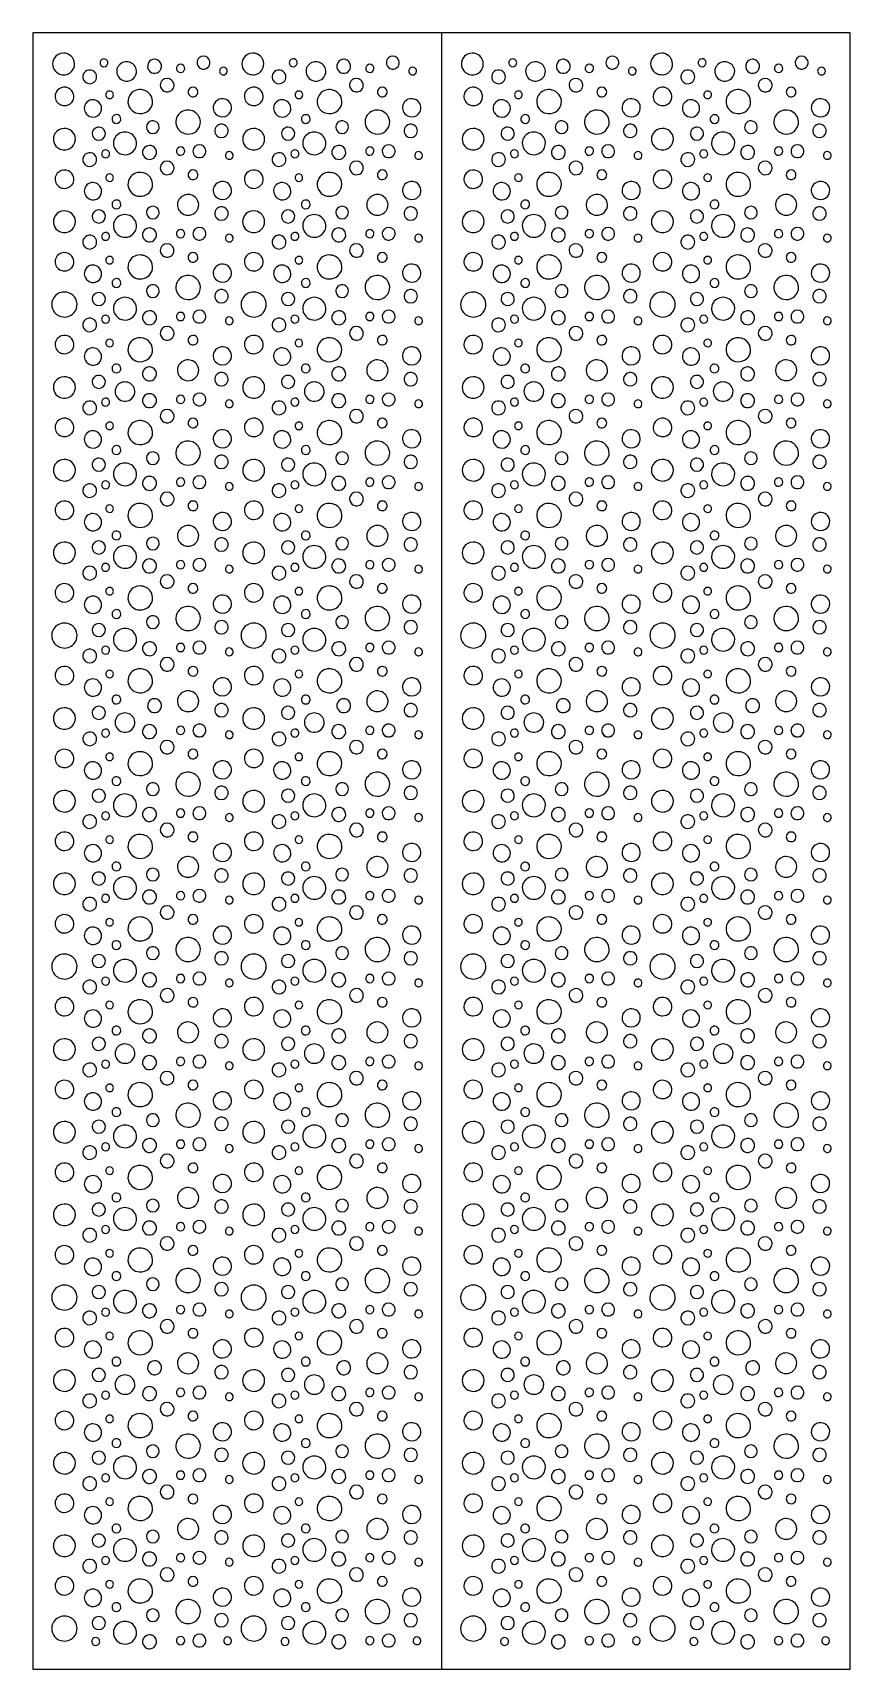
# Model space of a CAD drawing. Header units: millimetres. Extents: x -250 to 750, y -1000 to 1000.
import ezdxf

# ---------------------------------------------------------------- set-up
doc = ezdxf.new("R2010")
doc.units = ezdxf.units.MM
doc.layers.add('Image', color=70, linetype='Continuous')

msp = doc.modelspace()

# ---------------------------------------------------------------- linework, layer by layer
at = {"layer": 'Image'}
msp.add_line((250, 1000), (250, -1000), dxfattribs=at)
msp.add_lwpolyline([(250, 1000), (-250, 1000), (-250, -1000), (250, -1000), (750, -1000), (750, 1000)], close=True, dxfattribs=at)
for points in [[(-212.5, 975, 0.263651), (-223.8, 968.7, 0.375584), (-220.9, 951.7, 0.113235), (-215.6, 949.1, 0.264025), (-202.9, 952.3, 0.439408), (-203.3, 971.7, 0.189252), (-212.4, 975, -0.000704)], [(-166.2, 959.8, 0.392992), (-159.5, 959.8, 0.447221), (-159.7, 967, 0.381515), (-166.1, 966.9, 0.421546), (-166.3, 960, 0.011836)], [(-122.9, 953.7, 0.301498), (-131.7, 964, 0.285284), (-144.2, 960.5, 0.087563), (-146.5, 956.9, 0.337171), (-141.9, 943, 0.353217), (-126.7, 944.2, 0.222581)], [(-101.2, 967.6, 0.255305), (-108.3, 963.4, 0.371104), (-106.4, 952.4, 0.272456), (-97.8, 951, 0.266615), (-92.6, 957.8, 0.314225), (-97, 966.5, 0.1246), (-101.1, 967.6, 0.001235)], [(-65.7, 960.1, 0.392996), (-72.6, 960.1, 0.441244), (-72.5, 952.6, 0.387246), (-65.7, 952.7, 0.38659), (-65.1, 959.5, 0.042335)], [(-35.7, 969.2, 0.394045), (-46.4, 969.2, 0.448452), (-46.2, 957.5, 0.293825), (-37.8, 956.3, 0.263468), (-33.2, 962.4, 0.244622)], [(19.1, 975, 0.263651), (7.7, 968.7, 0.375584), (10.7, 951.7, 0.113235), (16, 949.1, 0.264025), (28.6, 952.3, 0.439408), (28.2, 971.7, 0.189252), (19.1, 975, -0.000704)], [(65.4, 959.8, 0.392992), (72, 959.8, 0.447221), (71.9, 967, 0.381515), (65.4, 966.9, 0.421546), (65.2, 960, 0.011836)], [(108.6, 953.7, 0.301498), (99.8, 964, 0.285284), (87.3, 960.5, 0.087563), (85, 956.9, 0.337171), (89.6, 943, 0.353217), (104.8, 944.2, 0.222581)], [(130.4, 967.6, 0.255305), (123.2, 963.4, 0.371104), (125.1, 952.4, 0.272456), (133.7, 951, 0.266615), (138.9, 957.8, 0.314225), (134.5, 966.5, 0.1246), (130.4, 967.6, 0.001235)], [(165.8, 960.1, 0.392996), (158.9, 960.1, 0.441244), (159, 952.6, 0.387246), (165.8, 952.7, 0.38659), (166.4, 959.5, 0.042335)], [(195.8, 969.2, 0.394045), (185.1, 969.2, 0.448452), (185.3, 957.5, 0.293825), (193.7, 956.3, 0.263468), (198.3, 962.4, 0.244622)], [(287.5, 975, 0.263651), (276.2, 968.7, 0.375584), (279.1, 951.7, 0.113235), (284.4, 949.1, 0.264025), (297.1, 952.3, 0.439408), (296.7, 971.7, 0.189252), (287.6, 975, -0.000704)], [(333.8, 959.8, 0.392992), (340.5, 959.8, 0.447221), (340.3, 967, 0.381515), (333.9, 966.9, 0.421546), (333.7, 960, 0.011836)], [(377.1, 953.7, 0.301498), (368.3, 964, 0.285284), (355.8, 960.5, 0.087563), (353.5, 956.9, 0.337171), (358.1, 943, 0.353217), (373.3, 944.2, 0.222581)], [(398.8, 967.6, 0.255305), (391.7, 963.4, 0.371104), (393.6, 952.4, 0.272456), (402.2, 951, 0.266615), (407.4, 957.8, 0.314225), (403, 966.5, 0.1246), (398.9, 967.6, 0.001235)], [(434.3, 960.1, 0.392996), (427.4, 960.1, 0.441244), (427.5, 952.6, 0.387246), (434.3, 952.7, 0.38659), (434.9, 959.5, 0.042335)], [(464.3, 969.2, 0.394045), (453.6, 969.2, 0.448452), (453.8, 957.5, 0.293825), (462.2, 956.3, 0.263468), (466.8, 962.4, 0.244622)], [(519.1, 975, 0.263651), (507.7, 968.7, 0.375584), (510.7, 951.7, 0.113235), (516, 949.1, 0.264025), (528.6, 952.3, 0.439408), (528.2, 971.7, 0.189252), (519.1, 975, -0.000704)], [(565.4, 959.8, 0.392992), (572, 959.8, 0.447221), (571.9, 967, 0.381515), (565.4, 966.9, 0.421546), (565.2, 960, 0.011836)], [(608.6, 953.7, 0.301498), (599.8, 964, 0.285284), (587.3, 960.5, 0.087563), (585, 956.9, 0.337171), (589.6, 943, 0.353217), (604.8, 944.2, 0.222581)], [(630.4, 967.6, 0.255305), (623.2, 963.4, 0.371104), (625.1, 952.4, 0.272456), (633.7, 951, 0.266615), (638.9, 957.8, 0.314225), (634.5, 966.5, 0.1246), (630.4, 967.6, 0.001235)], [(665.8, 960.1, 0.392996), (658.9, 960.1, 0.441244), (659, 952.6, 0.387246), (665.8, 952.7, 0.38659), (666.4, 959.5, 0.042335)], [(695.8, 969.2, 0.394045), (685.1, 969.2, 0.448452), (685.3, 957.5, 0.293825), (693.7, 956.3, 0.263468), (698.3, 962.4, 0.244622)], [(-185.7, 939.7, 0.382434), (-174.5, 940, 0.442321), (-174.6, 952.4, 0.299131), (-183.8, 953.7, 0.263105), (-188.6, 947.1, 0.254585)], [(-79, 930.5, 0.405748), (-80.1, 942.2, 0.3758), (-91.3, 942.1, 0.214558), (-94, 935.7, 0.27055), (-89.3, 928.5, 0.316894), (-79.5, 930, 0.018749), (-79, 930.5, 0.004342)], [(-16.3, 948.4, 0.255387), (-12.5, 950.9, 0.359751), (-13.7, 956.8, 0.370124), (-19.9, 956.6, 0.447229), (-19.8, 949.6, 0.196543), (-16.3, 948.4, 0.001122)], [(45.8, 939.7, 0.382434), (57.1, 940, 0.442321), (56.9, 952.4, 0.299131), (47.7, 953.7, 0.263105), (42.9, 947.1, 0.254585)], [(152.5, 930.5, 0.405748), (151.4, 942.2, 0.3758), (140.3, 942.1, 0.214558), (137.5, 935.7, 0.27055), (142.3, 928.5, 0.316894), (152.1, 930, 0.018749), (152.5, 930.5, 0.004342)], [(215.2, 948.4, 0.255387), (219, 950.9, 0.359751), (217.8, 956.8, 0.370124), (211.6, 956.6, 0.447229), (211.7, 949.6, 0.196543), (215.2, 948.4, 0.001122)], [(314.3, 939.7, 0.382434), (325.5, 940, 0.442321), (325.4, 952.4, 0.299131), (316.2, 953.7, 0.263105), (311.4, 947.1, 0.254585)], [(421, 930.5, 0.405748), (419.9, 942.2, 0.3758), (408.7, 942.1, 0.214558), (406, 935.7, 0.27055), (410.7, 928.5, 0.316894), (420.5, 930, 0.018749), (421, 930.5, 0.004342)], [(483.7, 948.4, 0.255387), (487.5, 950.9, 0.359751), (486.3, 956.8, 0.370124), (480.1, 956.6, 0.447229), (480.2, 949.6, 0.196543), (483.7, 948.4, 0.001122)], [(545.8, 939.7, 0.382434), (557.1, 940, 0.442321), (556.9, 952.4, 0.299131), (547.7, 953.7, 0.263105), (542.9, 947.1, 0.254585)], [(652.5, 930.5, 0.405748), (651.4, 942.2, 0.3758), (640.3, 942.1, 0.214558), (637.5, 935.7, 0.27055), (642.3, 928.5, 0.316894), (652.1, 930, 0.018749), (652.5, 930.5, 0.004342)], [(715.2, 948.4, 0.255387), (719, 950.9, 0.359751), (717.8, 956.8, 0.370124), (711.6, 956.6, 0.447229), (711.7, 949.6, 0.196543), (715.2, 948.4, 0.001122)], [(-202.3, 914.8, 0.405853), (-203.6, 930.6, 0.279188), (-215.3, 932.7, 0.258026), (-222.4, 924.5, 0.32343), (-217, 912.5, 0.132782), (-211.3, 910.9, 0.219067), (-202.4, 914.7, 0.002937)], [(-158.9, 920.6, 0.375812), (-152.8, 920.7, 0.447222), (-152.9, 927.6, 0.375373), (-159, 927.6, 0.452768), (-159, 920.6, 0.005603)], [(-107.7, 905.4, 0.438656), (-108.4, 926.7, 0.120095), (-114.5, 929.8, 0.014466), (-115.5, 930.1, 0.28048), (-130, 925.4, 0.411899), (-128.5, 904.8, 0.170578), (-119.5, 901.2, 0.213874)], [(-50, 931.9, 0.382886), (-57.9, 931.9, 0.448892), (-57.8, 923.1, 0.274981), (-51.9, 922, 0.258431), (-48.1, 926.2, 0.280999)], [(29.2, 914.8, 0.405853), (27.9, 930.6, 0.279188), (16.2, 932.7, 0.258026), (9.1, 924.5, 0.32343), (14.5, 912.5, 0.132782), (20.2, 910.9, 0.219067), (29.2, 914.7, 0.002937)], [(72.6, 920.6, 0.375812), (78.7, 920.7, 0.447222), (78.6, 927.6, 0.375373), (72.5, 927.6, 0.452768), (72.5, 920.6, 0.005603)], [(123.8, 905.4, 0.438656), (123.1, 926.7, 0.120095), (117, 929.8, 0.014466), (116, 930.1, 0.28048), (101.5, 925.4, 0.411899), (103, 904.8, 0.170578), (112.1, 901.2, 0.213874)], [(181.5, 931.9, 0.382886), (173.6, 931.9, 0.448892), (173.7, 923.1, 0.274981), (179.6, 922, 0.258431), (183.4, 926.2, 0.280999)], [(297.7, 914.8, 0.405853), (296.4, 930.6, 0.279188), (284.7, 932.7, 0.258026), (277.6, 924.5, 0.32343), (283, 912.5, 0.132782), (288.7, 910.9, 0.219067), (297.6, 914.7, 0.002937)], [(341.1, 920.6, 0.375812), (347.2, 920.7, 0.447222), (347.1, 927.6, 0.375373), (341, 927.6, 0.452768), (341, 920.6, 0.005603)], [(392.3, 905.4, 0.438656), (391.6, 926.7, 0.120095), (385.5, 929.8, 0.014466), (384.5, 930.1, 0.28048), (370, 925.4, 0.411899), (371.5, 904.8, 0.170578), (380.5, 901.2, 0.213874)], [(450, 931.9, 0.382886), (442.1, 931.9, 0.448892), (442.2, 923.1, 0.274981), (448.1, 922, 0.258431), (451.9, 926.2, 0.280999)], [(529.2, 914.8, 0.405853), (527.9, 930.6, 0.279188), (516.2, 932.7, 0.258026), (509.1, 924.5, 0.32343), (514.5, 912.5, 0.132782), (520.2, 910.9, 0.219067), (529.2, 914.7, 0.002937)], [(572.6, 920.6, 0.375812), (578.7, 920.7, 0.447222), (578.6, 927.6, 0.375373), (572.5, 927.6, 0.452768), (572.5, 920.6, 0.005603)], [(623.8, 905.4, 0.438656), (623.1, 926.7, 0.120095), (617, 929.8, 0.014466), (616, 930.1, 0.28048), (601.5, 925.4, 0.411899), (603, 904.8, 0.170578), (612.1, 901.2, 0.213874)], [(681.5, 931.9, 0.382886), (673.6, 931.9, 0.448892), (673.7, 923.1, 0.274981), (679.6, 922, 0.258431), (683.4, 926.2, 0.280999)], [(-169.2, 915.1, 0.404601), (-183.6, 915.3, 0.350497), (-185.5, 902.6, 0.505959), (-168.9, 899.9, 0.432637)], [(-70.1, 880.1, 0.387942), (-49.8, 879.9, 0.222596), (-44.8, 891.6, 0.281722), (-54.3, 904.4, 0.302068), (-70.8, 901, 0.097168), (-74.1, 896.1, 0.311024)], [(-19.4, 919.3, 0.258414), (-28.1, 913.2, 0.358384), (-24.9, 899.7, 0.107007), (-20.7, 897.7, 0.28418), (-9.6, 901, 0.421069), (-10.7, 916.8, 0.213685)], [(62.3, 915.1, 0.404601), (47.9, 915.3, 0.350497), (46, 902.6, 0.505959), (62.6, 899.9, 0.432637)], [(161.4, 880.1, 0.387942), (181.7, 879.9, 0.222596), (186.7, 891.6, 0.281722), (177.2, 904.4, 0.302068), (160.7, 901, 0.097168), (157.4, 896.1, 0.311024)], [(212.1, 919.3, 0.258414), (203.4, 913.2, 0.358384), (206.6, 899.7, 0.107007), (210.8, 897.7, 0.28418), (222, 901, 0.421069), (220.9, 916.8, 0.213685)], [(330.8, 915.1, 0.404601), (316.4, 915.3, 0.350497), (314.5, 902.6, 0.505959), (331.1, 899.9, 0.432637)], [(429.9, 880.1, 0.387942), (450.2, 879.9, 0.222596), (455.2, 891.6, 0.281722), (445.7, 904.4, 0.302068), (429.2, 901, 0.097168), (425.9, 896.1, 0.311024)], [(480.6, 919.3, 0.258414), (471.9, 913.2, 0.358384), (475.1, 899.7, 0.107007), (479.3, 897.7, 0.28418), (490.4, 901, 0.421069), (489.3, 916.8, 0.213685)], [(562.3, 915.1, 0.404601), (547.9, 915.3, 0.350497), (546, 902.6, 0.505959), (562.6, 899.9, 0.432637)], [(661.4, 880.1, 0.387942), (681.7, 879.9, 0.222596), (686.7, 891.6, 0.281722), (677.2, 904.4, 0.302068), (660.7, 901, 0.097168), (657.4, 896.1, 0.311024)], [(712.1, 919.3, 0.258414), (703.4, 913.2, 0.358384), (706.6, 899.7, 0.107007), (710.8, 897.7, 0.28418), (722, 901, 0.421069), (720.9, 916.8, 0.213685)], [(-211.4, 883.1, 0.263651), (-222.8, 876.8, 0.375584), (-219.8, 859.8, 0.113235), (-214.5, 857.2, 0.264025), (-201.9, 860.4, 0.439408), (-202.3, 879.8, 0.189252), (-211.4, 883.1, -0.000704)], [(-175.1, 882.1, 0.417496), (-174.4, 870.7, 0.381505), (-163.7, 870.7, 0.315493), (-161.6, 879.7, 0.301126), (-169.3, 884.6, 0.197071), (-175, 882.1, 0.002875)], [(-142.2, 894.5, 0.303753), (-145.5, 899.5, 0.30743), (-151.5, 898.2, 0.429304), (-151.1, 890.5, 0.379896), (-144, 890.5, 0.212097)], [(-95.3, 884.6, 0.303753), (-100.1, 891.7, 0.30743), (-108.6, 890, 0.429304), (-108.2, 878.8, 0.379896), (-97.9, 878.9, 0.212097)], [(-24.8, 874.2, 0.393942), (-13.6, 874, 0.448353), (-13.7, 886.2, 0.303845), (-22.7, 887.4, 0.268791), (-27.3, 880.7, 0.229137)], [(20.1, 883.1, 0.263651), (8.7, 876.8, 0.375584), (11.7, 859.8, 0.113235), (17, 857.2, 0.264025), (29.6, 860.4, 0.439408), (29.2, 879.8, 0.189252), (20.1, 883.1, -0.000704)], [(56.4, 882.1, 0.417496), (57.1, 870.7, 0.381505), (67.8, 870.7, 0.315493), (69.9, 879.7, 0.301126), (62.2, 884.6, 0.197071), (56.5, 882.1, 0.002875)], [(89.3, 894.5, 0.303753), (86, 899.5, 0.30743), (80.1, 898.2, 0.429304), (80.4, 890.5, 0.379896), (87.6, 890.5, 0.212097)], [(136.2, 884.6, 0.303753), (131.4, 891.7, 0.30743), (122.9, 890, 0.429304), (123.4, 878.8, 0.379896), (133.6, 878.9, 0.212097)], [(206.7, 874.2, 0.393942), (217.9, 874, 0.448353), (217.8, 886.2, 0.303845), (208.8, 887.4, 0.268791), (204.2, 880.7, 0.229137)], [(288.6, 883.1, 0.263651), (277.2, 876.8, 0.375584), (280.2, 859.8, 0.113235), (285.5, 857.2, 0.264025), (298.1, 860.4, 0.439408), (297.7, 879.8, 0.189252), (288.6, 883.1, -0.000704)], [(324.9, 882.1, 0.417496), (325.6, 870.7, 0.381505), (336.3, 870.7, 0.315493), (338.4, 879.7, 0.301126), (330.7, 884.6, 0.197071), (325, 882.1, 0.002875)], [(357.8, 894.5, 0.303753), (354.5, 899.5, 0.30743), (348.5, 898.2, 0.429304), (348.9, 890.5, 0.379896), (356, 890.5, 0.212097)], [(404.7, 884.6, 0.303753), (399.9, 891.7, 0.30743), (391.4, 890, 0.429304), (391.8, 878.8, 0.379896), (402.1, 878.9, 0.212097)], [(475.2, 874.2, 0.393942), (486.4, 874, 0.448353), (486.3, 886.2, 0.303845), (477.3, 887.4, 0.268791), (472.7, 880.7, 0.229137)], [(520.1, 883.1, 0.263651), (508.7, 876.8, 0.375584), (511.7, 859.8, 0.113235), (517, 857.2, 0.264025), (529.6, 860.4, 0.439408), (529.2, 879.8, 0.189252), (520.1, 883.1, -0.000704)], [(556.4, 882.1, 0.417496), (557.1, 870.7, 0.381505), (567.8, 870.7, 0.315493), (569.9, 879.7, 0.301126), (562.2, 884.6, 0.197071), (556.5, 882.1, 0.002875)], [(589.3, 894.5, 0.303753), (586, 899.5, 0.30743), (580.1, 898.2, 0.429304), (580.4, 890.5, 0.379896), (587.6, 890.5, 0.212097)], [(636.2, 884.6, 0.303753), (631.4, 891.7, 0.30743), (622.9, 890, 0.429304), (623.4, 878.8, 0.379896), (633.6, 878.9, 0.212097)], [(706.7, 874.2, 0.393942), (717.9, 874, 0.448353), (717.8, 886.2, 0.303845), (708.8, 887.4, 0.268791), (704.2, 880.7, 0.229137)], [(-122.9, 866.1, 0.301802), (-133.2, 878.1, 0.285568), (-147.8, 874, 0.088132), (-150.4, 869.8, 0.321694), (-145.8, 854, 0.364456), (-127.5, 854.6, 0.22902), (-122.9, 866, 0.002917)], [(-107.3, 862.3, 0.255305), (-114.4, 858.2, 0.371104), (-112.6, 847.2, 0.272456), (-104, 845.8, 0.266615), (-98.7, 852.5, 0.314225), (-103.2, 861.3, 0.1246), (-107.3, 862.3, 0.001235)], [(-65.7, 859, 0.392996), (-72.6, 859, 0.441244), (-72.5, 851.5, 0.387246), (-65.7, 851.6, 0.38659), (-65.1, 858.4, 0.042335)], [(-40.8, 860.9, 0.394045), (-51.5, 861, 0.448452), (-51.3, 849.3, 0.293825), (-42.9, 848.1, 0.263468), (-38.3, 854.2, 0.244622)], [(108.6, 866.1, 0.301802), (98.3, 878.1, 0.285568), (83.7, 874, 0.088132), (81.1, 869.8, 0.321694), (85.7, 854, 0.364456), (104, 854.6, 0.22902), (108.6, 866, 0.002917)], [(124.2, 862.3, 0.255305), (117.1, 858.2, 0.371104), (119, 847.2, 0.272456), (127.5, 845.8, 0.266615), (132.8, 852.5, 0.314225), (128.4, 861.3, 0.1246), (124.2, 862.3, 0.001235)], [(165.8, 859, 0.392996), (158.9, 859, 0.441244), (159, 851.5, 0.387246), (165.8, 851.6, 0.38659), (166.4, 858.4, 0.042335)], [(190.7, 860.9, 0.394045), (180, 861, 0.448452), (180.2, 849.3, 0.293825), (188.6, 848.1, 0.263468), (193.2, 854.2, 0.244622)], [(377.1, 866.1, 0.301802), (366.8, 878.1, 0.285568), (352.2, 874, 0.088132), (349.6, 869.8, 0.321694), (354.2, 854, 0.364456), (372.5, 854.6, 0.22902), (377.1, 866, 0.002917)], [(392.7, 862.3, 0.255305), (385.6, 858.2, 0.371104), (387.4, 847.2, 0.272456), (396, 845.8, 0.266615), (401.3, 852.5, 0.314225), (396.8, 861.3, 0.1246), (392.7, 862.3, 0.001235)], [(434.3, 859, 0.392996), (427.4, 859, 0.441244), (427.5, 851.5, 0.387246), (434.3, 851.6, 0.38659), (434.9, 858.4, 0.042335)], [(459.2, 860.9, 0.394045), (448.5, 861, 0.448452), (448.7, 849.3, 0.293825), (457.1, 848.1, 0.263468), (461.7, 854.2, 0.244622)], [(608.6, 866.1, 0.301802), (598.3, 878.1, 0.285568), (583.7, 874, 0.088132), (581.1, 869.8, 0.321694), (585.7, 854, 0.364456), (604, 854.6, 0.22902), (608.6, 866, 0.002917)], [(624.2, 862.3, 0.255305), (617.1, 858.2, 0.371104), (619, 847.2, 0.272456), (627.5, 845.8, 0.266615), (632.8, 852.5, 0.314225), (628.4, 861.3, 0.1246), (624.2, 862.3, 0.001235)], [(665.8, 859, 0.392996), (658.9, 859, 0.441244), (659, 851.5, 0.387246), (665.8, 851.6, 0.38659), (666.4, 858.4, 0.042335)], [(690.7, 860.9, 0.394045), (680, 861, 0.448452), (680.2, 849.3, 0.293825), (688.6, 848.1, 0.263468), (693.2, 854.2, 0.244622)], [(-185.7, 838.6, 0.382434), (-174.5, 838.9, 0.442321), (-174.6, 851.3, 0.299131), (-183.8, 852.6, 0.263105), (-188.6, 846, 0.254585)], [(-164.1, 848.6, 0.392992), (-157.5, 848.5, 0.447221), (-157.6, 855.7, 0.381515), (-164.1, 855.7, 0.421546), (-164.3, 848.7, 0.011836)], [(-79, 829.4, 0.405748), (-80.1, 841.1, 0.3758), (-91.3, 840.9, 0.214558), (-94, 834.6, 0.27055), (-89.3, 827.3, 0.316894), (-79.5, 828.9, 0.018749), (-79, 829.3, 0.004342)], [(-9.1, 845.3, 0.255387), (-5.3, 847.8, 0.359751), (-6.6, 853.7, 0.370124), (-12.7, 853.5, 0.447229), (-12.7, 846.4, 0.196543), (-9.2, 845.3, 0.001122)], [(45.8, 838.6, 0.382434), (57.1, 838.9, 0.442321), (56.9, 851.3, 0.299131), (47.7, 852.6, 0.263105), (42.9, 846, 0.254585)], [(67.4, 848.6, 0.392992), (74, 848.5, 0.447221), (73.9, 855.7, 0.381515), (67.4, 855.7, 0.421546), (67.3, 848.7, 0.011836)], [(152.5, 829.4, 0.405748), (151.4, 841.1, 0.3758), (140.3, 840.9, 0.214558), (137.5, 834.6, 0.27055), (142.3, 827.3, 0.316894), (152.1, 828.9, 0.018749), (152.5, 829.3, 0.004342)], [(222.4, 845.3, 0.255387), (226.2, 847.8, 0.359751), (225, 853.7, 0.370124), (218.8, 853.5, 0.447229), (218.9, 846.4, 0.196543), (222.4, 845.3, 0.001122)], [(314.3, 838.6, 0.382434), (325.5, 838.9, 0.442321), (325.4, 851.3, 0.299131), (316.2, 852.6, 0.263105), (311.4, 846, 0.254585)], [(335.9, 848.6, 0.392992), (342.5, 848.5, 0.447221), (342.4, 855.7, 0.381515), (335.9, 855.7, 0.421546), (335.7, 848.7, 0.011836)], [(421, 829.4, 0.405748), (419.9, 841.1, 0.3758), (408.7, 840.9, 0.214558), (406, 834.6, 0.27055), (410.7, 827.3, 0.316894), (420.5, 828.9, 0.018749), (421, 829.3, 0.004342)], [(490.9, 845.3, 0.255387), (494.7, 847.8, 0.359751), (493.4, 853.7, 0.370124), (487.3, 853.5, 0.447229), (487.3, 846.4, 0.196543), (490.8, 845.3, 0.001122)], [(545.8, 838.6, 0.382434), (557.1, 838.9, 0.442321), (556.9, 851.3, 0.299131), (547.7, 852.6, 0.263105), (542.9, 846, 0.254585)], [(567.4, 848.6, 0.392992), (574, 848.5, 0.447221), (573.9, 855.7, 0.381515), (567.4, 855.7, 0.421546), (567.3, 848.7, 0.011836)], [(652.5, 829.4, 0.405748), (651.4, 841.1, 0.3758), (640.3, 840.9, 0.214558), (637.5, 834.6, 0.27055), (642.3, 827.3, 0.316894), (652.1, 828.9, 0.018749), (652.5, 829.3, 0.004342)], [(722.4, 845.3, 0.255387), (726.2, 847.8, 0.359751), (725, 853.7, 0.370124), (718.8, 853.5, 0.447229), (718.9, 846.4, 0.196543), (722.4, 845.3, 0.001122)], [(-202.3, 813.6, 0.405853), (-203.6, 829.5, 0.279188), (-215.3, 831.5, 0.258026), (-222.4, 823.3, 0.32343), (-217, 811.3, 0.132782), (-211.3, 809.8, 0.219067), (-202.4, 813.6, 0.002937)], [(-158.9, 819.4, 0.375812), (-152.8, 819.6, 0.447222), (-152.9, 826.4, 0.375373), (-159, 826.4, 0.452768), (-159, 819.5, 0.005603)], [(-107.7, 804.3, 0.438656), (-108.4, 825.5, 0.120095), (-114.5, 828.7, 0.014466), (-115.5, 828.9, 0.28048), (-130, 824.2, 0.411899), (-128.5, 803.7, 0.170578), (-119.5, 800.1, 0.213874)], [(-50, 830.8, 0.382886), (-57.9, 830.7, 0.448892), (-57.8, 821.9, 0.274981), (-51.9, 820.9, 0.258431), (-48.1, 825, 0.280999)], [(29.2, 813.6, 0.405853), (27.9, 829.5, 0.279188), (16.2, 831.5, 0.258026), (9.1, 823.3, 0.32343), (14.5, 811.3, 0.132782), (20.2, 809.8, 0.219067), (29.2, 813.6, 0.002937)], [(72.6, 819.4, 0.375812), (78.7, 819.6, 0.447222), (78.6, 826.4, 0.375373), (72.5, 826.4, 0.452768), (72.5, 819.5, 0.005603)], [(123.8, 804.3, 0.438656), (123.1, 825.5, 0.120095), (117, 828.7, 0.014466), (116, 828.9, 0.28048), (101.5, 824.2, 0.411899), (103, 803.7, 0.170578), (112.1, 800.1, 0.213874)], [(181.5, 830.8, 0.382886), (173.6, 830.7, 0.448892), (173.7, 821.9, 0.274981), (179.6, 820.9, 0.258431), (183.4, 825, 0.280999)], [(297.7, 813.6, 0.405853), (296.4, 829.5, 0.279188), (284.7, 831.5, 0.258026), (277.6, 823.3, 0.32343), (283, 811.3, 0.132782), (288.7, 809.8, 0.219067), (297.6, 813.6, 0.002937)], [(341.1, 819.4, 0.375812), (347.2, 819.6, 0.447222), (347.1, 826.4, 0.375373), (341, 826.4, 0.452768), (341, 819.5, 0.005603)], [(392.3, 804.3, 0.438656), (391.6, 825.5, 0.120095), (385.5, 828.7, 0.014466), (384.5, 828.9, 0.28048), (370, 824.2, 0.411899), (371.5, 803.7, 0.170578), (380.5, 800.1, 0.213874)], [(450, 830.8, 0.382886), (442.1, 830.7, 0.448892), (442.2, 821.9, 0.274981), (448.1, 820.9, 0.258431), (451.9, 825, 0.280999)], [(529.2, 813.6, 0.405853), (527.9, 829.5, 0.279188), (516.2, 831.5, 0.258026), (509.1, 823.3, 0.32343), (514.5, 811.3, 0.132782), (520.2, 809.8, 0.219067), (529.2, 813.6, 0.002937)], [(572.6, 819.4, 0.375812), (578.7, 819.6, 0.447222), (578.6, 826.4, 0.375373), (572.5, 826.4, 0.452768), (572.5, 819.5, 0.005603)], [(623.8, 804.3, 0.438656), (623.1, 825.5, 0.120095), (617, 828.7, 0.014466), (616, 828.9, 0.28048), (601.5, 824.2, 0.411899), (603, 803.7, 0.170578), (612.1, 800.1, 0.213874)], [(681.5, 830.8, 0.382886), (673.6, 830.7, 0.448892), (673.7, 821.9, 0.274981), (679.6, 820.9, 0.258431), (683.4, 825, 0.280999)], [(-169.2, 813.9, 0.404601), (-183.6, 814.2, 0.350497), (-185.5, 801.4, 0.505959), (-168.9, 798.7, 0.432637)], [(-68.8, 780.4, 0.388054), (-51.2, 780.2, 0.221929), (-46.9, 790.3, 0.301986), (-56.1, 801.7, 0.291089), (-69.8, 798, 0.086651), (-72.2, 794.2, 0.309968), (-68.8, 780.4, -0.00009)], [(-19.4, 818.1, 0.258414), (-28.1, 812.1, 0.358384), (-24.9, 798.5, 0.107007), (-20.7, 796.5, 0.28418), (-9.6, 799.8, 0.421069), (-10.7, 815.6, 0.213685)], [(62.3, 813.9, 0.404601), (47.9, 814.2, 0.350497), (46, 801.4, 0.505959), (62.6, 798.7, 0.432637)], [(162.8, 780.4, 0.388054), (180.3, 780.2, 0.221929), (184.6, 790.3, 0.301986), (175.4, 801.7, 0.291089), (161.8, 798, 0.086651), (159.3, 794.2, 0.309968), (162.7, 780.4, -0.00009)], [(212.1, 818.1, 0.258414), (203.4, 812.1, 0.358384), (206.6, 798.5, 0.107007), (210.8, 796.5, 0.28418), (222, 799.8, 0.421069), (220.9, 815.6, 0.213685)], [(330.8, 813.9, 0.404601), (316.4, 814.2, 0.350497), (314.5, 801.4, 0.505959), (331.1, 798.7, 0.432637)], [(431.2, 780.4, 0.388054), (448.8, 780.2, 0.221929), (453.1, 790.3, 0.301986), (443.9, 801.7, 0.291089), (430.2, 798, 0.086651), (427.8, 794.2, 0.309968), (431.2, 780.4, -0.00009)], [(480.6, 818.1, 0.258414), (471.9, 812.1, 0.358384), (475.1, 798.5, 0.107007), (479.3, 796.5, 0.28418), (490.4, 799.8, 0.421069), (489.3, 815.6, 0.213685)], [(562.3, 813.9, 0.404601), (547.9, 814.2, 0.350497), (546, 801.4, 0.505959), (562.6, 798.7, 0.432637)], [(662.8, 780.4, 0.388054), (680.3, 780.2, 0.221929), (684.6, 790.3, 0.301986), (675.4, 801.7, 0.291089), (661.8, 798, 0.086651), (659.3, 794.2, 0.309968), (662.7, 780.4, -0.00009)], [(712.1, 818.1, 0.258414), (703.4, 812.1, 0.358384), (706.6, 798.5, 0.107007), (710.8, 796.5, 0.28418), (722, 799.8, 0.421069), (720.9, 815.6, 0.213685)], [(-211.4, 782.2, 0.263651), (-222.8, 775.9, 0.375584), (-219.8, 758.8, 0.113235), (-214.5, 756.3, 0.264025), (-201.9, 759.5, 0.439408), (-202.3, 778.9, 0.189252), (-211.4, 782.2, -0.000704)], [(-175.1, 780.9, 0.417496), (-174.4, 769.5, 0.381505), (-163.7, 769.5, 0.315493), (-161.6, 778.5, 0.301126), (-169.3, 783.4, 0.197071), (-175, 780.9, 0.002875)], [(-142.2, 790.2, 0.303753), (-145.5, 795.2, 0.30743), (-151.5, 793.9, 0.429304), (-151.1, 786.1, 0.379896), (-144, 786.2, 0.212097)], [(-95.3, 780.3, 0.303753), (-100.1, 787.4, 0.30743), (-108.6, 785.6, 0.429304), (-108.2, 774.5, 0.379896), (-97.9, 774.6, 0.212097)], [(-24.8, 773.2, 0.393942), (-13.6, 773.1, 0.448353), (-13.7, 785.3, 0.303845), (-22.7, 786.4, 0.268791), (-27.3, 779.8, 0.229137)], [(20.1, 782.2, 0.263651), (8.7, 775.9, 0.375584), (11.7, 758.8, 0.113235), (17, 756.3, 0.264025), (29.6, 759.5, 0.439408), (29.2, 778.9, 0.189252), (20.1, 782.2, -0.000704)], [(56.4, 780.9, 0.417496), (57.1, 769.5, 0.381505), (67.8, 769.5, 0.315493), (69.9, 778.5, 0.301126), (62.2, 783.4, 0.197071), (56.5, 780.9, 0.002875)], [(89.3, 790.2, 0.303753), (86, 795.2, 0.30743), (80.1, 793.9, 0.429304), (80.4, 786.1, 0.379896), (87.6, 786.2, 0.212097)], [(136.2, 780.3, 0.303753), (131.4, 787.4, 0.30743), (122.9, 785.6, 0.429304), (123.4, 774.5, 0.379896), (133.6, 774.6, 0.212097)], [(206.7, 773.2, 0.393942), (217.9, 773.1, 0.448353), (217.8, 785.3, 0.303845), (208.8, 786.4, 0.268791), (204.2, 779.8, 0.229137)], [(288.6, 782.2, 0.263651), (277.2, 775.9, 0.375584), (280.2, 758.8, 0.113235), (285.5, 756.3, 0.264025), (298.1, 759.5, 0.439408), (297.7, 778.9, 0.189252), (288.6, 782.2, -0.000704)], [(324.9, 780.9, 0.417496), (325.6, 769.5, 0.381505), (336.3, 769.5, 0.315493), (338.4, 778.5, 0.301126), (330.7, 783.4, 0.197071), (325, 780.9, 0.002875)], [(357.8, 790.2, 0.303753), (354.5, 795.2, 0.30743), (348.5, 793.9, 0.429304), (348.9, 786.1, 0.379896), (356, 786.2, 0.212097)], [(404.7, 780.3, 0.303753), (399.9, 787.4, 0.30743), (391.4, 785.6, 0.429304), (391.8, 774.5, 0.379896), (402.1, 774.6, 0.212097)], [(475.2, 773.2, 0.393942), (486.4, 773.1, 0.448353), (486.3, 785.3, 0.303845), (477.3, 786.4, 0.268791), (472.7, 779.8, 0.229137)], [(520.1, 782.2, 0.263651), (508.7, 775.9, 0.375584), (511.7, 758.8, 0.113235), (517, 756.3, 0.264025), (529.6, 759.5, 0.439408), (529.2, 778.9, 0.189252), (520.1, 782.2, -0.000704)], [(556.4, 780.9, 0.417496), (557.1, 769.5, 0.381505), (567.8, 769.5, 0.315493), (569.9, 778.5, 0.301126), (562.2, 783.4, 0.197071), (556.5, 780.9, 0.002875)], [(589.3, 790.2, 0.303753), (586, 795.2, 0.30743), (580.1, 793.9, 0.429304), (580.4, 786.1, 0.379896), (587.6, 786.2, 0.212097)], [(636.2, 780.3, 0.303753), (631.4, 787.4, 0.30743), (622.9, 785.6, 0.429304), (623.4, 774.5, 0.379896), (633.6, 774.6, 0.212097)], [(706.7, 773.2, 0.393942), (717.9, 773.1, 0.448353), (717.8, 785.3, 0.303845), (708.8, 786.4, 0.268791), (704.2, 779.8, 0.229137)], [(-122.9, 765.2, 0.301802), (-133.2, 777.2, 0.285568), (-147.8, 773.1, 0.088132), (-150.4, 768.9, 0.321694), (-145.8, 753.1, 0.364456), (-127.5, 753.7, 0.22902), (-122.9, 765.1, 0.002917)], [(-107.3, 761.4, 0.255305), (-114.4, 757.3, 0.371104), (-112.6, 746.3, 0.272456), (-104, 744.9, 0.266615), (-98.7, 751.6, 0.314225), (-103.2, 760.4, 0.1246), (-107.3, 761.4, 0.001235)], [(-40.8, 760, 0.394045), (-51.5, 760.1, 0.448452), (-51.3, 748.4, 0.293825), (-42.9, 747.2, 0.263468), (-38.3, 753.3, 0.244622)], [(108.6, 765.2, 0.301802), (98.3, 777.2, 0.285568), (83.7, 773.1, 0.088132), (81.1, 768.9, 0.321694), (85.7, 753.1, 0.364456), (104, 753.7, 0.22902), (108.6, 765.1, 0.002917)], [(124.2, 761.4, 0.255305), (117.1, 757.3, 0.371104), (119, 746.3, 0.272456), (127.5, 744.9, 0.266615), (132.8, 751.6, 0.314225), (128.4, 760.4, 0.1246), (124.2, 761.4, 0.001235)], [(190.7, 760, 0.394045), (180, 760.1, 0.448452), (180.2, 748.4, 0.293825), (188.6, 747.2, 0.263468), (193.2, 753.3, 0.244622)], [(377.1, 765.2, 0.301802), (366.8, 777.2, 0.285568), (352.2, 773.1, 0.088132), (349.6, 768.9, 0.321694), (354.2, 753.1, 0.364456), (372.5, 753.7, 0.22902), (377.1, 765.1, 0.002917)], [(392.7, 761.4, 0.255305), (385.6, 757.3, 0.371104), (387.4, 746.3, 0.272456), (396, 744.9, 0.266615), (401.3, 751.6, 0.314225), (396.8, 760.4, 0.1246), (392.7, 761.4, 0.001235)], [(459.2, 760, 0.394045), (448.5, 760.1, 0.448452), (448.7, 748.4, 0.293825), (457.1, 747.2, 0.263468), (461.7, 753.3, 0.244622)], [(608.6, 765.2, 0.301802), (598.3, 777.2, 0.285568), (583.7, 773.1, 0.088132), (581.1, 768.9, 0.321694), (585.7, 753.1, 0.364456), (604, 753.7, 0.22902), (608.6, 765.1, 0.002917)], [(624.2, 761.4, 0.255305), (617.1, 757.3, 0.371104), (619, 746.3, 0.272456), (627.5, 744.9, 0.266615), (632.8, 751.6, 0.314225), (628.4, 760.4, 0.1246), (624.2, 761.4, 0.001235)], [(690.7, 760, 0.394045), (680, 760.1, 0.448452), (680.2, 748.4, 0.293825), (688.6, 747.2, 0.263468), (693.2, 753.3, 0.244622)], [(-185.7, 737.7, 0.382434), (-174.5, 737.9, 0.442321), (-174.6, 750.4, 0.299131), (-183.8, 751.7, 0.263105), (-188.6, 745.1, 0.254585)], [(-164.1, 747.6, 0.392992), (-157.5, 747.6, 0.447221), (-157.6, 754.8, 0.381515), (-164.1, 754.7, 0.421546), (-164.3, 747.8, 0.011836)], [(-79, 728.5, 0.405748), (-80.1, 740.1, 0.3758), (-91.3, 740, 0.214558), (-94, 733.7, 0.27055), (-89.3, 726.4, 0.316894), (-79.5, 727.9, 0.018749), (-79, 728.4, 0.004342)], [(-65.7, 758.1, 0.392996), (-72.6, 758.1, 0.441244), (-72.5, 750.6, 0.387246), (-65.7, 750.7, 0.38659), (-65.1, 757.5, 0.042335)], [(-9.1, 744.4, 0.255387), (-5.3, 746.9, 0.359751), (-6.6, 752.8, 0.370124), (-12.7, 752.6, 0.447229), (-12.7, 745.5, 0.196543), (-9.2, 744.4, 0.001122)], [(45.8, 737.7, 0.382434), (57.1, 737.9, 0.442321), (56.9, 750.4, 0.299131), (47.7, 751.7, 0.263105), (42.9, 745.1, 0.254585)], [(67.4, 747.6, 0.392992), (74, 747.6, 0.447221), (73.9, 754.8, 0.381515), (67.4, 754.7, 0.421546), (67.3, 747.8, 0.011836)], [(152.5, 728.5, 0.405748), (151.4, 740.1, 0.3758), (140.3, 740, 0.214558), (137.5, 733.7, 0.27055), (142.3, 726.4, 0.316894), (152.1, 727.9, 0.018749), (152.5, 728.4, 0.004342)], [(165.8, 758.1, 0.392996), (158.9, 758.1, 0.441244), (159, 750.6, 0.387246), (165.8, 750.7, 0.38659), (166.4, 757.5, 0.042335)], [(222.4, 744.4, 0.255387), (226.2, 746.9, 0.359751), (225, 752.8, 0.370124), (218.8, 752.6, 0.447229), (218.9, 745.5, 0.196543), (222.4, 744.4, 0.001122)], [(314.3, 737.7, 0.382434), (325.5, 737.9, 0.442321), (325.4, 750.4, 0.299131), (316.2, 751.7, 0.263105), (311.4, 745.1, 0.254585)], [(335.9, 747.6, 0.392992), (342.5, 747.6, 0.447221), (342.4, 754.8, 0.381515), (335.9, 754.7, 0.421546), (335.7, 747.8, 0.011836)], [(421, 728.5, 0.405748), (419.9, 740.1, 0.3758), (408.7, 740, 0.214558), (406, 733.7, 0.27055), (410.7, 726.4, 0.316894), (420.5, 727.9, 0.018749), (421, 728.4, 0.004342)], [(434.3, 758.1, 0.392996), (427.4, 758.1, 0.441244), (427.5, 750.6, 0.387246), (434.3, 750.7, 0.38659), (434.9, 757.5, 0.042335)], [(490.9, 744.4, 0.255387), (494.7, 746.9, 0.359751), (493.4, 752.8, 0.370124), (487.3, 752.6, 0.447229), (487.3, 745.5, 0.196543), (490.8, 744.4, 0.001122)], [(545.8, 737.7, 0.382434), (557.1, 737.9, 0.442321), (556.9, 750.4, 0.299131), (547.7, 751.7, 0.263105), (542.9, 745.1, 0.254585)], [(567.4, 747.6, 0.392992), (574, 747.6, 0.447221), (573.9, 754.8, 0.381515), (567.4, 754.7, 0.421546), (567.3, 747.8, 0.011836)], [(652.5, 728.5, 0.405748), (651.4, 740.1, 0.3758), (640.3, 740, 0.214558), (637.5, 733.7, 0.27055), (642.3, 726.4, 0.316894), (652.1, 727.9, 0.018749), (652.5, 728.4, 0.004342)], [(665.8, 758.1, 0.392996), (658.9, 758.1, 0.441244), (659, 750.6, 0.387246), (665.8, 750.7, 0.38659), (666.4, 757.5, 0.042335)], [(722.4, 744.4, 0.255387), (726.2, 746.9, 0.359751), (725, 752.8, 0.370124), (718.8, 752.6, 0.447229), (718.9, 745.5, 0.196543), (722.4, 744.4, 0.001122)], [(-202.3, 712.7, 0.405853), (-203.6, 728.5, 0.279188), (-215.3, 730.6, 0.258026), (-222.4, 722.4, 0.32343), (-217, 710.4, 0.132782), (-211.3, 708.9, 0.219067), (-202.4, 712.6, 0.002937)], [(-158.9, 718.5, 0.375812), (-152.8, 718.6, 0.447222), (-152.9, 725.5, 0.375373), (-159, 725.5, 0.452768), (-159, 718.5, 0.005603)], [(-107.7, 703.3, 0.438656), (-108.4, 724.6, 0.120095), (-114.5, 727.7, 0.014466), (-115.5, 728, 0.28048), (-130, 723.3, 0.411899), (-128.5, 702.7, 0.170578), (-119.5, 699.1, 0.213874)], [(-50, 729.8, 0.382886), (-57.9, 729.8, 0.448892), (-57.8, 721, 0.274981), (-51.9, 719.9, 0.258431), (-48.1, 724.1, 0.280999)], [(29.2, 712.7, 0.405853), (27.9, 728.5, 0.279188), (16.2, 730.6, 0.258026), (9.1, 722.4, 0.32343), (14.5, 710.4, 0.132782), (20.2, 708.9, 0.219067), (29.2, 712.6, 0.002937)], [(72.6, 718.5, 0.375812), (78.7, 718.6, 0.447222), (78.6, 725.5, 0.375373), (72.5, 725.5, 0.452768), (72.5, 718.5, 0.005603)], [(123.8, 703.3, 0.438656), (123.1, 724.6, 0.120095), (117, 727.7, 0.014466), (116, 728, 0.28048), (101.5, 723.3, 0.411899), (103, 702.7, 0.170578), (112.1, 699.1, 0.213874)], [(181.5, 729.8, 0.382886), (173.6, 729.8, 0.448892), (173.7, 721, 0.274981), (179.6, 719.9, 0.258431), (183.4, 724.1, 0.280999)], [(297.7, 712.7, 0.405853), (296.4, 728.5, 0.279188), (284.7, 730.6, 0.258026), (277.6, 722.4, 0.32343), (283, 710.4, 0.132782), (288.7, 708.9, 0.219067), (297.6, 712.6, 0.002937)], [(341.1, 718.5, 0.375812), (347.2, 718.6, 0.447222), (347.1, 725.5, 0.375373), (341, 725.5, 0.452768), (341, 718.5, 0.005603)], [(392.3, 703.3, 0.438656), (391.6, 724.6, 0.120095), (385.5, 727.7, 0.014466), (384.5, 728, 0.28048), (370, 723.3, 0.411899), (371.5, 702.7, 0.170578), (380.5, 699.1, 0.213874)], [(450, 729.8, 0.382886), (442.1, 729.8, 0.448892), (442.2, 721, 0.274981), (448.1, 719.9, 0.258431), (451.9, 724.1, 0.280999)], [(529.2, 712.7, 0.405853), (527.9, 728.5, 0.279188), (516.2, 730.6, 0.258026), (509.1, 722.4, 0.32343), (514.5, 710.4, 0.132782), (520.2, 708.9, 0.219067), (529.2, 712.6, 0.002937)], [(572.6, 718.5, 0.375812), (578.7, 718.6, 0.447222), (578.6, 725.5, 0.375373), (572.5, 725.5, 0.452768), (572.5, 718.5, 0.005603)], [(623.8, 703.3, 0.438656), (623.1, 724.6, 0.120095), (617, 727.7, 0.014466), (616, 728, 0.28048), (601.5, 723.3, 0.411899), (603, 702.7, 0.170578), (612.1, 699.1, 0.213874)], [(681.5, 729.8, 0.382886), (673.6, 729.8, 0.448892), (673.7, 721, 0.274981), (679.6, 719.9, 0.258431), (683.4, 724.1, 0.280999)], [(-169.2, 713, 0.404601), (-183.6, 713.2, 0.350497), (-185.5, 700.5, 0.505959), (-168.9, 697.8, 0.432637)], [(-70.1, 678, 0.387942), (-49.8, 677.8, 0.222596), (-44.8, 689.5, 0.281722), (-54.3, 702.3, 0.302068), (-70.8, 698.9, 0.097168), (-74.1, 694, 0.311024)], [(-19.4, 717.2, 0.258414), (-28.1, 711.1, 0.358384), (-24.9, 697.6, 0.107007), (-20.7, 695.6, 0.28418), (-9.6, 698.9, 0.421069), (-10.7, 714.7, 0.213685)], [(62.3, 713, 0.404601), (47.9, 713.2, 0.350497), (46, 700.5, 0.505959), (62.6, 697.8, 0.432637)], [(161.4, 678, 0.387942), (181.7, 677.8, 0.222596), (186.7, 689.5, 0.281722), (177.2, 702.3, 0.302068), (160.7, 698.9, 0.097168), (157.4, 694, 0.311024)], [(212.1, 717.2, 0.258414), (203.4, 711.1, 0.358384), (206.6, 697.6, 0.107007), (210.8, 695.6, 0.28418), (222, 698.9, 0.421069), (220.9, 714.7, 0.213685)], [(330.8, 713, 0.404601), (316.4, 713.2, 0.350497), (314.5, 700.5, 0.505959), (331.1, 697.8, 0.432637)], [(429.9, 678, 0.387942), (450.2, 677.8, 0.222596), (455.2, 689.5, 0.281722), (445.7, 702.3, 0.302068), (429.2, 698.9, 0.097168), (425.9, 694, 0.311024)], [(480.6, 717.2, 0.258414), (471.9, 711.1, 0.358384), (475.1, 697.6, 0.107007), (479.3, 695.6, 0.28418), (490.4, 698.9, 0.421069), (489.3, 714.7, 0.213685)], [(562.3, 713, 0.404601), (547.9, 713.2, 0.350497), (546, 700.5, 0.505959), (562.6, 697.8, 0.432637)], [(661.4, 678, 0.387942), (681.7, 677.8, 0.222596), (686.7, 689.5, 0.281722), (677.2, 702.3, 0.302068), (660.7, 698.9, 0.097168), (657.4, 694, 0.311024)], [(712.1, 717.2, 0.258414), (703.4, 711.1, 0.358384), (706.6, 697.6, 0.107007), (710.8, 695.6, 0.28418), (722, 698.9, 0.421069), (720.9, 714.7, 0.213685)], [(-211.4, 683, 0.263247), (-224.5, 675.8, 0.374991), (-221.2, 656.1, 0.114146), (-215, 653.1, 0.284063), (-199.6, 657.7, 0.420888), (-201.1, 679.4, 0.184824)], [(-175.1, 680, 0.417496), (-174.4, 668.6, 0.381505), (-163.7, 668.6, 0.315493), (-161.6, 677.6, 0.301126), (-169.3, 682.5, 0.197071), (-175, 680, 0.002875)], [(-142.2, 694.1, 0.303753), (-145.5, 699.1, 0.30743), (-151.5, 697.8, 0.429304), (-151.1, 690.1, 0.379896), (-144, 690.1, 0.212097)], [(-95.3, 684.2, 0.303753), (-100.1, 691.3, 0.30743), (-108.6, 689.6, 0.429304), (-108.2, 678.4, 0.379896), (-97.9, 678.5, 0.212097)], [(-24.8, 672.1, 0.393942), (-13.6, 671.9, 0.448353), (-13.7, 684.1, 0.303845), (-22.7, 685.3, 0.268791), (-27.3, 678.6, 0.229137)], [(20.1, 683, 0.263247), (7, 675.8, 0.374991), (10.4, 656.1, 0.114146), (16.5, 653.1, 0.284063), (31.9, 657.7, 0.420888), (30.4, 679.4, 0.184824)], [(56.4, 680, 0.417496), (57.1, 668.6, 0.381505), (67.8, 668.6, 0.315493), (69.9, 677.6, 0.301126), (62.2, 682.5, 0.197071), (56.5, 680, 0.002875)], [(89.3, 694.1, 0.303753), (86, 699.1, 0.30743), (80.1, 697.8, 0.429304), (80.4, 690.1, 0.379896), (87.6, 690.1, 0.212097)], [(136.2, 684.2, 0.303753), (131.4, 691.3, 0.30743), (122.9, 689.6, 0.429304), (123.4, 678.4, 0.379896), (133.6, 678.5, 0.212097)], [(206.7, 672.1, 0.393942), (217.9, 671.9, 0.448353), (217.8, 684.1, 0.303845), (208.8, 685.3, 0.268791), (204.2, 678.6, 0.229137)], [(288.6, 683, 0.263247), (275.5, 675.8, 0.374991), (278.8, 656.1, 0.114146), (285, 653.1, 0.284063), (300.4, 657.7, 0.420888), (298.9, 679.4, 0.184824)], [(324.9, 680, 0.417496), (325.6, 668.6, 0.381505), (336.3, 668.6, 0.315493), (338.4, 677.6, 0.301126), (330.7, 682.5, 0.197071), (325, 680, 0.002875)], [(357.8, 694.1, 0.303753), (354.5, 699.1, 0.30743), (348.5, 697.8, 0.429304), (348.9, 690.1, 0.379896), (356, 690.1, 0.212097)], [(404.7, 684.2, 0.303753), (399.9, 691.3, 0.30743), (391.4, 689.6, 0.429304), (391.8, 678.4, 0.379896), (402.1, 678.5, 0.212097)], [(475.2, 672.1, 0.393942), (486.4, 671.9, 0.448353), (486.3, 684.1, 0.303845), (477.3, 685.3, 0.268791), (472.7, 678.6, 0.229137)], [(520.1, 683, 0.263247), (507, 675.8, 0.374991), (510.4, 656.1, 0.114146), (516.5, 653.1, 0.284063), (531.9, 657.7, 0.420888), (530.4, 679.4, 0.184824)], [(556.4, 680, 0.417496), (557.1, 668.6, 0.381505), (567.8, 668.6, 0.315493), (569.9, 677.6, 0.301126), (562.2, 682.5, 0.197071), (556.5, 680, 0.002875)], [(589.3, 694.1, 0.303753), (586, 699.1, 0.30743), (580.1, 697.8, 0.429304), (580.4, 690.1, 0.379896), (587.6, 690.1, 0.212097)], [(636.2, 684.2, 0.303753), (631.4, 691.3, 0.30743), (622.9, 689.6, 0.429304), (623.4, 678.4, 0.379896), (633.6, 678.5, 0.212097)], [(706.7, 672.1, 0.393942), (717.9, 671.9, 0.448353), (717.8, 684.1, 0.303845), (708.8, 685.3, 0.268791), (704.2, 678.6, 0.229137)], [(-122.9, 664, 0.301802), (-133.2, 676.1, 0.285568), (-147.8, 671.9, 0.088132), (-150.4, 667.7, 0.321694), (-145.8, 651.9, 0.364456), (-127.5, 652.5, 0.22902), (-122.9, 663.9, 0.002917)], [(-107.3, 660.2, 0.255305), (-114.4, 656.1, 0.371104), (-112.6, 645.1, 0.272456), (-104, 643.7, 0.266615), (-98.7, 650.4, 0.314225), (-103.2, 659.2, 0.1246), (-107.3, 660.2, 0.001235)], [(-40.8, 658.8, 0.394045), (-51.5, 658.9, 0.448452), (-51.3, 647.2, 0.293825), (-42.9, 646, 0.263468), (-38.3, 652.1, 0.244622)], [(108.6, 664, 0.301802), (98.3, 676.1, 0.285568), (83.7, 671.9, 0.088132), (81.1, 667.7, 0.321694), (85.7, 651.9, 0.364456), (104, 652.5, 0.22902), (108.6, 663.9, 0.002917)], [(124.2, 660.2, 0.255305), (117.1, 656.1, 0.371104), (119, 645.1, 0.272456), (127.5, 643.7, 0.266615), (132.8, 650.4, 0.314225), (128.4, 659.2, 0.1246), (124.2, 660.2, 0.001235)], [(190.7, 658.8, 0.394045), (180, 658.9, 0.448452), (180.2, 647.2, 0.293825), (188.6, 646, 0.263468), (193.2, 652.1, 0.244622)], [(377.1, 664, 0.301802), (366.8, 676.1, 0.285568), (352.2, 671.9, 0.088132), (349.6, 667.7, 0.321694), (354.2, 651.9, 0.364456), (372.5, 652.5, 0.22902), (377.1, 663.9, 0.002917)], [(392.7, 660.2, 0.255305), (385.6, 656.1, 0.371104), (387.4, 645.1, 0.272456), (396, 643.7, 0.266615), (401.3, 650.4, 0.314225), (396.8, 659.2, 0.1246), (392.7, 660.2, 0.001235)], [(459.2, 658.8, 0.394045), (448.5, 658.9, 0.448452), (448.7, 647.2, 0.293825), (457.1, 646, 0.263468), (461.7, 652.1, 0.244622)], [(608.6, 664, 0.301802), (598.3, 676.1, 0.285568), (583.7, 671.9, 0.088132), (581.1, 667.7, 0.321694), (585.7, 651.9, 0.364456), (604, 652.5, 0.22902), (608.6, 663.9, 0.002917)], [(624.2, 660.2, 0.255305), (617.1, 656.1, 0.371104), (619, 645.1, 0.272456), (627.5, 643.7, 0.266615), (632.8, 650.4, 0.314225), (628.4, 659.2, 0.1246), (624.2, 660.2, 0.001235)], [(690.7, 658.8, 0.394045), (680, 658.9, 0.448452), (680.2, 647.2, 0.293825), (688.6, 646, 0.263468), (693.2, 652.1, 0.244622)], [(-185.7, 636.5, 0.382434), (-174.5, 636.8, 0.442321), (-174.6, 649.2, 0.299131), (-183.8, 650.5, 0.263105), (-188.6, 643.9, 0.254585)], [(-164.1, 646.5, 0.392992), (-157.5, 646.4, 0.447221), (-157.6, 653.7, 0.381515), (-164.1, 653.6, 0.421546), (-164.3, 646.6, 0.011836)], [(-79, 627.3, 0.405748), (-80.1, 639, 0.3758), (-91.3, 638.8, 0.214558), (-94, 632.5, 0.27055), (-89.3, 625.2, 0.316894), (-79.5, 626.8, 0.018749), (-79, 627.2, 0.004342)], [(-65.7, 656.9, 0.392996), (-72.6, 656.9, 0.441244), (-72.5, 649.4, 0.387246), (-65.7, 649.5, 0.38659), (-65.1, 656.3, 0.042335)], [(-9.1, 643.2, 0.255387), (-5.3, 645.7, 0.359751), (-6.6, 651.6, 0.370124), (-12.7, 651.4, 0.447229), (-12.7, 644.4, 0.196543), (-9.2, 643.2, 0.001122)], [(45.8, 636.5, 0.382434), (57.1, 636.8, 0.442321), (56.9, 649.2, 0.299131), (47.7, 650.5, 0.263105), (42.9, 643.9, 0.254585)], [(67.4, 646.5, 0.392992), (74, 646.4, 0.447221), (73.9, 653.7, 0.381515), (67.4, 653.6, 0.421546), (67.3, 646.6, 0.011836)], [(152.5, 627.3, 0.405748), (151.4, 639, 0.3758), (140.3, 638.8, 0.214558), (137.5, 632.5, 0.27055), (142.3, 625.2, 0.316894), (152.1, 626.8, 0.018749), (152.5, 627.2, 0.004342)], [(165.8, 656.9, 0.392996), (158.9, 656.9, 0.441244), (159, 649.4, 0.387246), (165.8, 649.5, 0.38659), (166.4, 656.3, 0.042335)], [(222.4, 643.2, 0.255387), (226.2, 645.7, 0.359751), (225, 651.6, 0.370124), (218.8, 651.4, 0.447229), (218.9, 644.4, 0.196543), (222.4, 643.2, 0.001122)], [(314.3, 636.5, 0.382434), (325.5, 636.8, 0.442321), (325.4, 649.2, 0.299131), (316.2, 650.5, 0.263105), (311.4, 643.9, 0.254585)], [(335.9, 646.5, 0.392992), (342.5, 646.4, 0.447221), (342.4, 653.7, 0.381515), (335.9, 653.6, 0.421546), (335.7, 646.6, 0.011836)], [(421, 627.3, 0.405748), (419.9, 639, 0.3758), (408.7, 638.8, 0.214558), (406, 632.5, 0.27055), (410.7, 625.2, 0.316894), (420.5, 626.8, 0.018749), (421, 627.2, 0.004342)], [(434.3, 656.9, 0.392996), (427.4, 656.9, 0.441244), (427.5, 649.4, 0.387246), (434.3, 649.5, 0.38659), (434.9, 656.3, 0.042335)], [(490.9, 643.2, 0.255387), (494.7, 645.7, 0.359751), (493.4, 651.6, 0.370124), (487.3, 651.4, 0.447229), (487.3, 644.4, 0.196543), (490.8, 643.2, 0.001122)], [(545.8, 636.5, 0.382434), (557.1, 636.8, 0.442321), (556.9, 649.2, 0.299131), (547.7, 650.5, 0.263105), (542.9, 643.9, 0.254585)], [(567.4, 646.5, 0.392992), (574, 646.4, 0.447221), (573.9, 653.7, 0.381515), (567.4, 653.6, 0.421546), (567.3, 646.6, 0.011836)], [(652.5, 627.3, 0.405748), (651.4, 639, 0.3758), (640.3, 638.8, 0.214558), (637.5, 632.5, 0.27055), (642.3, 625.2, 0.316894), (652.1, 626.8, 0.018749), (652.5, 627.2, 0.004342)], [(665.8, 656.9, 0.392996), (658.9, 656.9, 0.441244), (659, 649.4, 0.387246), (665.8, 649.5, 0.38659), (666.4, 656.3, 0.042335)], [(722.4, 643.2, 0.255387), (726.2, 645.7, 0.359751), (725, 651.6, 0.370124), (718.8, 651.4, 0.447229), (718.9, 644.4, 0.196543), (722.4, 643.2, 0.001122)], [(-202.3, 611.5, 0.405853), (-203.6, 627.4, 0.279188), (-215.3, 629.4, 0.258026), (-222.4, 621.2, 0.32343), (-217, 609.2, 0.132782), (-211.3, 607.7, 0.219067), (-202.4, 611.5, 0.002937)], [(-158.9, 617.3, 0.375812), (-152.8, 617.5, 0.447222), (-152.9, 624.3, 0.375373), (-159, 624.3, 0.452768), (-159, 617.4, 0.005603)], [(-107.7, 602.2, 0.438656), (-108.4, 623.4, 0.120095), (-114.5, 626.6, 0.014466), (-115.5, 626.8, 0.28048), (-130, 622.1, 0.411899), (-128.5, 601.6, 0.170578), (-119.5, 598, 0.213874)], [(-50, 628.7, 0.382886), (-57.9, 628.6, 0.448892), (-57.8, 619.8, 0.274981), (-51.9, 618.8, 0.258431), (-48.1, 622.9, 0.280999)], [(29.2, 611.5, 0.405853), (27.9, 627.4, 0.279188), (16.2, 629.4, 0.258026), (9.1, 621.2, 0.32343), (14.5, 609.2, 0.132782), (20.2, 607.7, 0.219067), (29.2, 611.5, 0.002937)], [(72.6, 617.3, 0.375812), (78.7, 617.5, 0.447222), (78.6, 624.3, 0.375373), (72.5, 624.3, 0.452768), (72.5, 617.4, 0.005603)], [(123.8, 602.2, 0.438656), (123.1, 623.4, 0.120095), (117, 626.6, 0.014466), (116, 626.8, 0.28048), (101.5, 622.1, 0.411899), (103, 601.6, 0.170578), (112.1, 598, 0.213874)], [(181.5, 628.7, 0.382886), (173.6, 628.6, 0.448892), (173.7, 619.8, 0.274981), (179.6, 618.8, 0.258431), (183.4, 622.9, 0.280999)], [(297.7, 611.5, 0.405853), (296.4, 627.4, 0.279188), (284.7, 629.4, 0.258026), (277.6, 621.2, 0.32343), (283, 609.2, 0.132782), (288.7, 607.7, 0.219067), (297.6, 611.5, 0.002937)], [(341.1, 617.3, 0.375812), (347.2, 617.5, 0.447222), (347.1, 624.3, 0.375373), (341, 624.3, 0.452768), (341, 617.4, 0.005603)], [(392.3, 602.2, 0.438656), (391.6, 623.4, 0.120095), (385.5, 626.6, 0.014466), (384.5, 626.8, 0.28048), (370, 622.1, 0.411899), (371.5, 601.6, 0.170578), (380.5, 598, 0.213874)], [(450, 628.7, 0.382886), (442.1, 628.6, 0.448892), (442.2, 619.8, 0.274981), (448.1, 618.8, 0.258431), (451.9, 622.9, 0.280999)], [(529.2, 611.5, 0.405853), (527.9, 627.4, 0.279188), (516.2, 629.4, 0.258026), (509.1, 621.2, 0.32343), (514.5, 609.2, 0.132782), (520.2, 607.7, 0.219067), (529.2, 611.5, 0.002937)], [(572.6, 617.3, 0.375812), (578.7, 617.5, 0.447222), (578.6, 624.3, 0.375373), (572.5, 624.3, 0.452768), (572.5, 617.4, 0.005603)], [(623.8, 602.2, 0.438656), (623.1, 623.4, 0.120095), (617, 626.6, 0.014466), (616, 626.8, 0.28048), (601.5, 622.1, 0.411899), (603, 601.6, 0.170578), (612.1, 598, 0.213874)], [(681.5, 628.7, 0.382886), (673.6, 628.6, 0.448892), (673.7, 619.8, 0.274981), (679.6, 618.8, 0.258431), (683.4, 622.9, 0.280999)], [(-169.2, 611.8, 0.404601), (-183.6, 612.1, 0.350497), (-185.5, 599.3, 0.505959), (-168.9, 596.6, 0.432637)], [(-68.8, 578.3, 0.388054), (-51.2, 578.1, 0.221929), (-46.9, 588.2, 0.301986), (-56.1, 599.6, 0.291089), (-69.8, 595.9, 0.086651), (-72.2, 592.1, 0.309968), (-68.8, 578.3, -0.00009)], [(-19.4, 616, 0.258414), (-28.1, 610, 0.358384), (-24.9, 596.4, 0.107007), (-20.7, 594.4, 0.28418), (-9.6, 597.8, 0.421069), (-10.7, 613.5, 0.213685)], [(62.3, 611.8, 0.404601), (47.9, 612.1, 0.350497), (46, 599.3, 0.505959), (62.6, 596.6, 0.432637)], [(162.8, 578.3, 0.388054), (180.3, 578.1, 0.221929), (184.6, 588.2, 0.301986), (175.4, 599.6, 0.291089), (161.8, 595.9, 0.086651), (159.3, 592.1, 0.309968), (162.7, 578.3, -0.00009)], [(212.1, 616, 0.258414), (203.4, 610, 0.358384), (206.6, 596.4, 0.107007), (210.8, 594.4, 0.28418), (222, 597.8, 0.421069), (220.9, 613.5, 0.213685)], [(330.8, 611.8, 0.404601), (316.4, 612.1, 0.350497), (314.5, 599.3, 0.505959), (331.1, 596.6, 0.432637)], [(431.2, 578.3, 0.388054), (448.8, 578.1, 0.221929), (453.1, 588.2, 0.301986), (443.9, 599.6, 0.291089), (430.2, 595.9, 0.086651), (427.8, 592.1, 0.309968), (431.2, 578.3, -0.00009)], [(480.6, 616, 0.258414), (471.9, 610, 0.358384), (475.1, 596.4, 0.107007), (479.3, 594.4, 0.28418), (490.4, 597.8, 0.421069), (489.3, 613.5, 0.213685)], [(562.3, 611.8, 0.404601), (547.9, 612.1, 0.350497), (546, 599.3, 0.505959), (562.6, 596.6, 0.432637)], [(662.8, 578.3, 0.388054), (680.3, 578.1, 0.221929), (684.6, 588.2, 0.301986), (675.4, 599.6, 0.291089), (661.8, 595.9, 0.086651), (659.3, 592.1, 0.309968), (662.7, 578.3, -0.00009)], [(712.1, 616, 0.258414), (703.4, 610, 0.358384), (706.6, 596.4, 0.107007), (710.8, 594.4, 0.28418), (722, 597.8, 0.421069), (720.9, 613.5, 0.213685)], [(-175.1, 578.8, 0.417496), (-174.4, 567.4, 0.381505), (-163.7, 567.4, 0.315493), (-161.6, 576.4, 0.301126), (-169.3, 581.3, 0.197071), (-175, 578.8, 0.002875)], [(-142.2, 589.6, 0.303753), (-145.5, 594.6, 0.30743), (-151.5, 593.4, 0.429304), (-151.1, 585.6, 0.379896), (-144, 585.6, 0.212097)], [(-107.3, 591.6, 0.255305), (-114.4, 587.5, 0.371104), (-112.6, 576.5, 0.272456), (-104, 575.1, 0.266615), (-98.7, 581.9, 0.314225), (-103.2, 590.6, 0.1246), (-107.3, 591.6, 0.001235)], [(-24.8, 570.7, 0.393942), (-13.6, 570.6, 0.448353), (-13.7, 582.7, 0.303845), (-22.7, 583.9, 0.268791), (-27.3, 577.3, 0.229137)], [(56.4, 578.8, 0.417496), (57.1, 567.4, 0.381505), (67.8, 567.4, 0.315493), (69.9, 576.4, 0.301126), (62.2, 581.3, 0.197071), (56.5, 578.8, 0.002875)], [(89.3, 589.6, 0.303753), (86, 594.6, 0.30743), (80.1, 593.4, 0.429304), (80.4, 585.6, 0.379896), (87.6, 585.6, 0.212097)], [(124.2, 591.6, 0.255305), (117.1, 587.5, 0.371104), (119, 576.5, 0.272456), (127.5, 575.1, 0.266615), (132.8, 581.9, 0.314225), (128.4, 590.6, 0.1246), (124.2, 591.6, 0.001235)], [(206.7, 570.7, 0.393942), (217.9, 570.6, 0.448353), (217.8, 582.7, 0.303845), (208.8, 583.9, 0.268791), (204.2, 577.3, 0.229137)], [(324.9, 578.8, 0.417496), (325.6, 567.4, 0.381505), (336.3, 567.4, 0.315493), (338.4, 576.4, 0.301126), (330.7, 581.3, 0.197071), (325, 578.8, 0.002875)], [(357.8, 589.6, 0.303753), (354.5, 594.6, 0.30743), (348.5, 593.4, 0.429304), (348.9, 585.6, 0.379896), (356, 585.6, 0.212097)], [(392.7, 591.6, 0.255305), (385.6, 587.5, 0.371104), (387.4, 576.5, 0.272456), (396, 575.1, 0.266615), (401.3, 581.9, 0.314225), (396.8, 590.6, 0.1246), (392.7, 591.6, 0.001235)], [(475.2, 570.7, 0.393942), (486.4, 570.6, 0.448353), (486.3, 582.7, 0.303845), (477.3, 583.9, 0.268791), (472.7, 577.3, 0.229137)], [(556.4, 578.8, 0.417496), (557.1, 567.4, 0.381505), (567.8, 567.4, 0.315493), (569.9, 576.4, 0.301126), (562.2, 581.3, 0.197071), (556.5, 578.8, 0.002875)], [(589.3, 589.6, 0.303753), (586, 594.6, 0.30743), (580.1, 593.4, 0.429304), (580.4, 585.6, 0.379896), (587.6, 585.6, 0.212097)], [(624.2, 591.6, 0.255305), (617.1, 587.5, 0.371104), (619, 576.5, 0.272456), (627.5, 575.1, 0.266615), (632.8, 581.9, 0.314225), (628.4, 590.6, 0.1246), (624.2, 591.6, 0.001235)], [(706.7, 570.7, 0.393942), (717.9, 570.6, 0.448353), (717.8, 582.7, 0.303845), (708.8, 583.9, 0.268791), (704.2, 577.3, 0.229137)], [(-211.4, 579.6, 0.263651), (-222.8, 573.3, 0.375584), (-219.8, 556.3, 0.113235), (-214.5, 553.7, 0.264025), (-201.9, 556.9, 0.439408), (-202.3, 576.3, 0.189252), (-211.4, 579.6, -0.000704)], [(-125, 562.4, 0.301498), (-133.8, 572.8, 0.285284), (-146.3, 569.2, 0.087563), (-148.5, 565.6, 0.337171), (-143.9, 551.7, 0.353217), (-128.7, 552.9, 0.222581)], [(20.1, 579.6, 0.263651), (8.7, 573.3, 0.375584), (11.7, 556.3, 0.113235), (17, 553.7, 0.264025), (29.6, 556.9, 0.439408), (29.2, 576.3, 0.189252), (20.1, 579.6, -0.000704)], [(106.6, 562.4, 0.301498), (97.7, 572.8, 0.285284), (85.3, 569.2, 0.087563), (83, 565.6, 0.337171), (87.6, 551.7, 0.353217), (102.8, 552.9, 0.222581)], [(288.6, 579.6, 0.263651), (277.2, 573.3, 0.375584), (280.2, 556.3, 0.113235), (285.5, 553.7, 0.264025), (298.1, 556.9, 0.439408), (297.7, 576.3, 0.189252), (288.6, 579.6, -0.000704)], [(375, 562.4, 0.301498), (366.2, 572.8, 0.285284), (353.7, 569.2, 0.087563), (351.5, 565.6, 0.337171), (356.1, 551.7, 0.353217), (371.3, 552.9, 0.222581)], [(520.1, 579.6, 0.263651), (508.7, 573.3, 0.375584), (511.7, 556.3, 0.113235), (517, 553.7, 0.264025), (529.6, 556.9, 0.439408), (529.2, 576.3, 0.189252), (520.1, 579.6, -0.000704)], [(606.6, 562.4, 0.301498), (597.7, 572.8, 0.285284), (585.3, 569.2, 0.087563), (583, 565.6, 0.337171), (587.6, 551.7, 0.353217), (602.8, 552.9, 0.222581)], [(-185.7, 535.2, 0.382434), (-174.5, 535.4, 0.442321), (-174.6, 547.8, 0.299131), (-183.8, 549.2, 0.263105), (-188.6, 542.6, 0.254585)], [(-164.1, 545.1, 0.392992), (-157.5, 545.1, 0.447221), (-157.6, 552.3, 0.381515), (-164.1, 552.2, 0.421546), (-164.3, 545.3, 0.011836)], [(-107.3, 558.9, 0.255305), (-114.4, 554.8, 0.371104), (-112.6, 543.8, 0.272456), (-104, 542.4, 0.266615), (-98.7, 549.2, 0.314225), (-103.2, 557.9, 0.1246), (-107.3, 558.9, 0.001235)], [(-65.7, 555.6, 0.392996), (-72.6, 555.6, 0.441244), (-72.5, 548.1, 0.387246), (-65.7, 548.1, 0.38659), (-65.1, 555, 0.042335)], [(-40.8, 557.5, 0.394045), (-51.5, 557.6, 0.448452), (-51.3, 545.9, 0.293825), (-42.9, 544.7, 0.263468), (-38.3, 550.8, 0.244622)], [(-9.1, 541.8, 0.255387), (-5.3, 544.3, 0.359751), (-6.6, 550.2, 0.370124), (-12.7, 550.1, 0.447229), (-12.7, 543, 0.196543), (-9.2, 541.8, 0.001122)], [(45.8, 535.2, 0.382434), (57.1, 535.4, 0.442321), (56.9, 547.8, 0.299131), (47.7, 549.2, 0.263105), (42.9, 542.6, 0.254585)], [(67.4, 545.1, 0.392992), (74, 545.1, 0.447221), (73.9, 552.3, 0.381515), (67.4, 552.2, 0.421546), (67.3, 545.3, 0.011836)], [(124.2, 558.9, 0.255305), (117.1, 554.8, 0.371104), (119, 543.8, 0.272456), (127.5, 542.4, 0.266615), (132.8, 549.2, 0.314225), (128.4, 557.9, 0.1246), (124.2, 558.9, 0.001235)], [(165.8, 555.6, 0.392996), (158.9, 555.6, 0.441244), (159, 548.1, 0.387246), (165.8, 548.1, 0.38659), (166.4, 555, 0.042335)], [(190.7, 557.5, 0.394045), (180, 557.6, 0.448452), (180.2, 545.9, 0.293825), (188.6, 544.7, 0.263468), (193.2, 550.8, 0.244622)], [(222.4, 541.8, 0.255387), (226.2, 544.3, 0.359751), (225, 550.2, 0.370124), (218.8, 550.1, 0.447229), (218.9, 543, 0.196543), (222.4, 541.8, 0.001122)], [(314.3, 535.2, 0.382434), (325.5, 535.4, 0.442321), (325.4, 547.8, 0.299131), (316.2, 549.2, 0.263105), (311.4, 542.6, 0.254585)], [(335.9, 545.1, 0.392992), (342.5, 545.1, 0.447221), (342.4, 552.3, 0.381515), (335.9, 552.2, 0.421546), (335.7, 545.3, 0.011836)], [(392.7, 558.9, 0.255305), (385.6, 554.8, 0.371104), (387.4, 543.8, 0.272456), (396, 542.4, 0.266615), (401.3, 549.2, 0.314225), (396.8, 557.9, 0.1246), (392.7, 558.9, 0.001235)], [(434.3, 555.6, 0.392996), (427.4, 555.6, 0.441244), (427.5, 548.1, 0.387246), (434.3, 548.1, 0.38659), (434.9, 555, 0.042335)], [(459.2, 557.5, 0.394045), (448.5, 557.6, 0.448452), (448.7, 545.9, 0.293825), (457.1, 544.7, 0.263468), (461.7, 550.8, 0.244622)], [(490.9, 541.8, 0.255387), (494.7, 544.3, 0.359751), (493.4, 550.2, 0.370124), (487.3, 550.1, 0.447229), (487.3, 543, 0.196543), (490.8, 541.8, 0.001122)], [(545.8, 535.2, 0.382434), (557.1, 535.4, 0.442321), (556.9, 547.8, 0.299131), (547.7, 549.2, 0.263105), (542.9, 542.6, 0.254585)], [(567.4, 545.1, 0.392992), (574, 545.1, 0.447221), (573.9, 552.3, 0.381515), (567.4, 552.2, 0.421546), (567.3, 545.3, 0.011836)], [(624.2, 558.9, 0.255305), (617.1, 554.8, 0.371104), (619, 543.8, 0.272456), (627.5, 542.4, 0.266615), (632.8, 549.2, 0.314225), (628.4, 557.9, 0.1246), (624.2, 558.9, 0.001235)], [(665.8, 555.6, 0.392996), (658.9, 555.6, 0.441244), (659, 548.1, 0.387246), (665.8, 548.1, 0.38659), (666.4, 555, 0.042335)], [(690.7, 557.5, 0.394045), (680, 557.6, 0.448452), (680.2, 545.9, 0.293825), (688.6, 544.7, 0.263468), (693.2, 550.8, 0.244622)], [(722.4, 541.8, 0.255387), (726.2, 544.3, 0.359751), (725, 550.2, 0.370124), (718.8, 550.1, 0.447229), (718.9, 543, 0.196543), (722.4, 541.8, 0.001122)], [(-202.3, 510.2, 0.405853), (-203.6, 526.1, 0.279188), (-215.3, 528.2, 0.258026), (-222.4, 519.9, 0.32343), (-217, 507.9, 0.132782), (-211.3, 506.4, 0.219067), (-202.4, 510.2, 0.002937)], [(-158.9, 516, 0.375812), (-152.8, 516.2, 0.447222), (-152.9, 523.1, 0.375373), (-159, 523, 0.452768), (-159, 516.1, 0.005603)], [(-107.7, 500.9, 0.438656), (-108.4, 522.2, 0.120095), (-114.5, 525.3, 0.014466), (-115.5, 525.6, 0.28048), (-130, 520.9, 0.411899), (-128.5, 500.3, 0.170578), (-119.5, 496.7, 0.213874)], [(-79, 526, 0.405748), (-80.1, 537.7, 0.3758), (-91.3, 537.5, 0.214558), (-94, 531.2, 0.27055), (-89.3, 524, 0.316894), (-79.5, 525.5, 0.018749), (-79, 526, 0.004342)], [(-50, 527.4, 0.382886), (-57.9, 527.4, 0.448892), (-57.8, 518.6, 0.274981), (-51.9, 517.5, 0.258431), (-48.1, 521.7, 0.280999)], [(29.2, 510.2, 0.405853), (27.9, 526.1, 0.279188), (16.2, 528.2, 0.258026), (9.1, 519.9, 0.32343), (14.5, 507.9, 0.132782), (20.2, 506.4, 0.219067), (29.2, 510.2, 0.002937)], [(72.6, 516, 0.375812), (78.7, 516.2, 0.447222), (78.6, 523.1, 0.375373), (72.5, 523, 0.452768), (72.5, 516.1, 0.005603)], [(123.8, 500.9, 0.438656), (123.1, 522.2, 0.120095), (117, 525.3, 0.014466), (116, 525.6, 0.28048), (101.5, 520.9, 0.411899), (103, 500.3, 0.170578), (112.1, 496.7, 0.213874)], [(152.5, 526, 0.405748), (151.4, 537.7, 0.3758), (140.3, 537.5, 0.214558), (137.5, 531.2, 0.27055), (142.3, 524, 0.316894), (152.1, 525.5, 0.018749), (152.5, 526, 0.004342)], [(181.5, 527.4, 0.382886), (173.6, 527.4, 0.448892), (173.7, 518.6, 0.274981), (179.6, 517.5, 0.258431), (183.4, 521.7, 0.280999)], [(297.7, 510.2, 0.405853), (296.4, 526.1, 0.279188), (284.7, 528.2, 0.258026), (277.6, 519.9, 0.32343), (283, 507.9, 0.132782), (288.7, 506.4, 0.219067), (297.6, 510.2, 0.002937)], [(341.1, 516, 0.375812), (347.2, 516.2, 0.447222), (347.1, 523.1, 0.375373), (341, 523, 0.452768), (341, 516.1, 0.005603)], [(392.3, 500.9, 0.438656), (391.6, 522.2, 0.120095), (385.5, 525.3, 0.014466), (384.5, 525.6, 0.28048), (370, 520.9, 0.411899), (371.5, 500.3, 0.170578), (380.5, 496.7, 0.213874)], [(421, 526, 0.405748), (419.9, 537.7, 0.3758), (408.7, 537.5, 0.214558), (406, 531.2, 0.27055), (410.7, 524, 0.316894), (420.5, 525.5, 0.018749), (421, 526, 0.004342)], [(450, 527.4, 0.382886), (442.1, 527.4, 0.448892), (442.2, 518.6, 0.274981), (448.1, 517.5, 0.258431), (451.9, 521.7, 0.280999)], [(529.2, 510.2, 0.405853), (527.9, 526.1, 0.279188), (516.2, 528.2, 0.258026), (509.1, 519.9, 0.32343), (514.5, 507.9, 0.132782), (520.2, 506.4, 0.219067), (529.2, 510.2, 0.002937)], [(572.6, 516, 0.375812), (578.7, 516.2, 0.447222), (578.6, 523.1, 0.375373), (572.5, 523, 0.452768), (572.5, 516.1, 0.005603)], [(623.8, 500.9, 0.438656), (623.1, 522.2, 0.120095), (617, 525.3, 0.014466), (616, 525.6, 0.28048), (601.5, 520.9, 0.411899), (603, 500.3, 0.170578), (612.1, 496.7, 0.213874)], [(652.5, 526, 0.405748), (651.4, 537.7, 0.3758), (640.3, 537.5, 0.214558), (637.5, 531.2, 0.27055), (642.3, 524, 0.316894), (652.1, 525.5, 0.018749), (652.5, 526, 0.004342)], [(681.5, 527.4, 0.382886), (673.6, 527.4, 0.448892), (673.7, 518.6, 0.274981), (679.6, 517.5, 0.258431), (683.4, 521.7, 0.280999)], [(-169.2, 510.5, 0.404601), (-183.6, 510.8, 0.350497), (-185.5, 498.1, 0.505959), (-168.9, 495.4, 0.432637)], [(-70.1, 475.5, 0.387942), (-49.8, 475.4, 0.222596), (-44.8, 487.1, 0.281722), (-54.3, 499.9, 0.302068), (-70.8, 496.5, 0.097168), (-74.1, 491.6, 0.311024)], [(-19.4, 514.8, 0.258414), (-28.1, 508.7, 0.358384), (-24.9, 495.1, 0.107007), (-20.7, 493.2, 0.28418), (-9.6, 496.5, 0.421069), (-10.7, 512.2, 0.213685)], [(62.3, 510.5, 0.404601), (47.9, 510.8, 0.350497), (46, 498.1, 0.505959), (62.6, 495.4, 0.432637)], [(161.4, 475.5, 0.387942), (181.7, 475.4, 0.222596), (186.7, 487.1, 0.281722), (177.2, 499.9, 0.302068), (160.7, 496.5, 0.097168), (157.4, 491.6, 0.311024)], [(212.1, 514.8, 0.258414), (203.4, 508.7, 0.358384), (206.6, 495.1, 0.107007), (210.8, 493.2, 0.28418), (222, 496.5, 0.421069), (220.9, 512.2, 0.213685)], [(330.8, 510.5, 0.404601), (316.4, 510.8, 0.350497), (314.5, 498.1, 0.505959), (331.1, 495.4, 0.432637)], [(429.9, 475.5, 0.387942), (450.2, 475.4, 0.222596), (455.2, 487.1, 0.281722), (445.7, 499.9, 0.302068), (429.2, 496.5, 0.097168), (425.9, 491.6, 0.311024)], [(480.6, 514.8, 0.258414), (471.9, 508.7, 0.358384), (475.1, 495.1, 0.107007), (479.3, 493.2, 0.28418), (490.4, 496.5, 0.421069), (489.3, 512.2, 0.213685)], [(562.3, 510.5, 0.404601), (547.9, 510.8, 0.350497), (546, 498.1, 0.505959), (562.6, 495.4, 0.432637)], [(661.4, 475.5, 0.387942), (681.7, 475.4, 0.222596), (686.7, 487.1, 0.281722), (677.2, 499.9, 0.302068), (660.7, 496.5, 0.097168), (657.4, 491.6, 0.311024)], [(712.1, 514.8, 0.258414), (703.4, 508.7, 0.358384), (706.6, 495.1, 0.107007), (710.8, 493.2, 0.28418), (722, 496.5, 0.421069), (720.9, 512.2, 0.213685)], [(-175.1, 477.5, 0.417496), (-174.4, 466.1, 0.381505), (-163.7, 466.2, 0.315493), (-161.6, 475.2, 0.301126), (-169.3, 480.1, 0.197071), (-175, 477.6, 0.002875)], [(-142.2, 490, 0.303753), (-145.5, 495, 0.30743), (-151.5, 493.7, 0.429304), (-151.1, 485.9, 0.379896), (-144, 486, 0.212097)], [(-95.3, 480.1, 0.303753), (-100.1, 487.2, 0.30743), (-108.6, 485.4, 0.429304), (-108.2, 474.3, 0.379896), (-97.9, 474.4, 0.212097)], [(-24.8, 469.6, 0.393942), (-13.6, 469.5, 0.448353), (-13.7, 481.7, 0.303845), (-22.7, 482.8, 0.268791), (-27.3, 476.2, 0.229137)], [(56.4, 477.5, 0.417496), (57.1, 466.1, 0.381505), (67.8, 466.2, 0.315493), (69.9, 475.2, 0.301126), (62.2, 480.1, 0.197071), (56.5, 477.6, 0.002875)], [(89.3, 490, 0.303753), (86, 495, 0.30743), (80.1, 493.7, 0.429304), (80.4, 485.9, 0.379896), (87.6, 486, 0.212097)], [(136.2, 480.1, 0.303753), (131.4, 487.2, 0.30743), (122.9, 485.4, 0.429304), (123.4, 474.3, 0.379896), (133.6, 474.4, 0.212097)], [(206.7, 469.6, 0.393942), (217.9, 469.5, 0.448353), (217.8, 481.7, 0.303845), (208.8, 482.8, 0.268791), (204.2, 476.2, 0.229137)], [(324.9, 477.5, 0.417496), (325.6, 466.1, 0.381505), (336.3, 466.2, 0.315493), (338.4, 475.2, 0.301126), (330.7, 480.1, 0.197071), (325, 477.6, 0.002875)], [(357.8, 490, 0.303753), (354.5, 495, 0.30743), (348.5, 493.7, 0.429304), (348.9, 485.9, 0.379896), (356, 486, 0.212097)], [(404.7, 480.1, 0.303753), (399.9, 487.2, 0.30743), (391.4, 485.4, 0.429304), (391.8, 474.3, 0.379896), (402.1, 474.4, 0.212097)], [(475.2, 469.6, 0.393942), (486.4, 469.5, 0.448353), (486.3, 481.7, 0.303845), (477.3, 482.8, 0.268791), (472.7, 476.2, 0.229137)], [(556.4, 477.5, 0.417496), (557.1, 466.1, 0.381505), (567.8, 466.2, 0.315493), (569.9, 475.2, 0.301126), (562.2, 480.1, 0.197071), (556.5, 477.6, 0.002875)], [(589.3, 490, 0.303753), (586, 495, 0.30743), (580.1, 493.7, 0.429304), (580.4, 485.9, 0.379896), (587.6, 486, 0.212097)], [(636.2, 480.1, 0.303753), (631.4, 487.2, 0.30743), (622.9, 485.4, 0.429304), (623.4, 474.3, 0.379896), (633.6, 474.4, 0.212097)], [(706.7, 469.6, 0.393942), (717.9, 469.5, 0.448353), (717.8, 481.7, 0.303845), (708.8, 482.8, 0.268791), (704.2, 476.2, 0.229137)], [(-211.4, 478.5, 0.263651), (-222.8, 472.2, 0.375584), (-219.8, 455.2, 0.113235), (-214.5, 452.6, 0.264025), (-201.9, 455.8, 0.439408), (-202.3, 475.2, 0.189252), (-211.4, 478.5, -0.000704)], [(-122.9, 461.6, 0.301802), (-133.2, 473.6, 0.285568), (-147.8, 469.5, 0.088132), (-150.4, 465.3, 0.321694), (-145.8, 449.5, 0.364456), (-127.5, 450.1, 0.22902), (-122.9, 461.5, 0.002917)], [(20.1, 478.5, 0.263651), (8.7, 472.2, 0.375584), (11.7, 455.2, 0.113235), (17, 452.6, 0.264025), (29.6, 455.8, 0.439408), (29.2, 475.2, 0.189252), (20.1, 478.5, -0.000704)], [(108.6, 461.6, 0.301802), (98.3, 473.6, 0.285568), (83.7, 469.5, 0.088132), (81.1, 465.3, 0.321694), (85.7, 449.5, 0.364456), (104, 450.1, 0.22902), (108.6, 461.5, 0.002917)], [(288.6, 478.5, 0.263651), (277.2, 472.2, 0.375584), (280.2, 455.2, 0.113235), (285.5, 452.6, 0.264025), (298.1, 455.8, 0.439408), (297.7, 475.2, 0.189252), (288.6, 478.5, -0.000704)], [(377.1, 461.6, 0.301802), (366.8, 473.6, 0.285568), (352.2, 469.5, 0.088132), (349.6, 465.3, 0.321694), (354.2, 449.5, 0.364456), (372.5, 450.1, 0.22902), (377.1, 461.5, 0.002917)], [(520.1, 478.5, 0.263651), (508.7, 472.2, 0.375584), (511.7, 455.2, 0.113235), (517, 452.6, 0.264025), (529.6, 455.8, 0.439408), (529.2, 475.2, 0.189252), (520.1, 478.5, -0.000704)], [(608.6, 461.6, 0.301802), (598.3, 473.6, 0.285568), (583.7, 469.5, 0.088132), (581.1, 465.3, 0.321694), (585.7, 449.5, 0.364456), (604, 450.1, 0.22902), (608.6, 461.5, 0.002917)], [(-185.7, 434.1, 0.382434), (-174.5, 434.3, 0.442321), (-174.6, 446.7, 0.299131), (-183.8, 448.1, 0.263105), (-188.6, 441.5, 0.254585)], [(-164.1, 444, 0.392992), (-157.5, 444, 0.447221), (-157.6, 451.2, 0.381515), (-164.1, 451.1, 0.421546), (-164.3, 444.2, 0.011836)], [(-107.3, 457.8, 0.255305), (-114.4, 453.7, 0.371104), (-112.6, 442.7, 0.272456), (-104, 441.3, 0.266615), (-98.7, 448, 0.314225), (-103.2, 456.8, 0.1246), (-107.3, 457.8, 0.001235)], [(-65.7, 454.5, 0.392996), (-72.6, 454.5, 0.441244), (-72.5, 447, 0.387246), (-65.7, 447.1, 0.38659), (-65.1, 453.9, 0.042335)], [(-40.8, 456.4, 0.394045), (-51.5, 456.5, 0.448452), (-51.3, 444.8, 0.293825), (-42.9, 443.6, 0.263468), (-38.3, 449.7, 0.244622)], [(-9.1, 440.8, 0.255387), (-5.3, 443.3, 0.359751), (-6.6, 449.2, 0.370124), (-12.7, 449, 0.447229), (-12.7, 441.9, 0.196543), (-9.2, 440.8, 0.001122)], [(45.8, 434.1, 0.382434), (57.1, 434.3, 0.442321), (56.9, 446.7, 0.299131), (47.7, 448.1, 0.263105), (42.9, 441.5, 0.254585)], [(67.4, 444, 0.392992), (74, 444, 0.447221), (73.9, 451.2, 0.381515), (67.4, 451.1, 0.421546), (67.3, 444.2, 0.011836)], [(124.2, 457.8, 0.255305), (117.1, 453.7, 0.371104), (119, 442.7, 0.272456), (127.5, 441.3, 0.266615), (132.8, 448, 0.314225), (128.4, 456.8, 0.1246), (124.2, 457.8, 0.001235)], [(165.8, 454.5, 0.392996), (158.9, 454.5, 0.441244), (159, 447, 0.387246), (165.8, 447.1, 0.38659), (166.4, 453.9, 0.042335)], [(190.7, 456.4, 0.394045), (180, 456.5, 0.448452), (180.2, 444.8, 0.293825), (188.6, 443.6, 0.263468), (193.2, 449.7, 0.244622)], [(222.4, 440.8, 0.255387), (226.2, 443.3, 0.359751), (225, 449.2, 0.370124), (218.8, 449, 0.447229), (218.9, 441.9, 0.196543), (222.4, 440.8, 0.001122)], [(314.3, 434.1, 0.382434), (325.5, 434.3, 0.442321), (325.4, 446.7, 0.299131), (316.2, 448.1, 0.263105), (311.4, 441.5, 0.254585)], [(335.9, 444, 0.392992), (342.5, 444, 0.447221), (342.4, 451.2, 0.381515), (335.9, 451.1, 0.421546), (335.7, 444.2, 0.011836)], [(392.7, 457.8, 0.255305), (385.6, 453.7, 0.371104), (387.4, 442.7, 0.272456), (396, 441.3, 0.266615), (401.3, 448, 0.314225), (396.8, 456.8, 0.1246), (392.7, 457.8, 0.001235)], [(434.3, 454.5, 0.392996), (427.4, 454.5, 0.441244), (427.5, 447, 0.387246), (434.3, 447.1, 0.38659), (434.9, 453.9, 0.042335)], [(459.2, 456.4, 0.394045), (448.5, 456.5, 0.448452), (448.7, 444.8, 0.293825), (457.1, 443.6, 0.263468), (461.7, 449.7, 0.244622)], [(490.9, 440.8, 0.255387), (494.7, 443.3, 0.359751), (493.4, 449.2, 0.370124), (487.3, 449, 0.447229), (487.3, 441.9, 0.196543), (490.8, 440.8, 0.001122)], [(545.8, 434.1, 0.382434), (557.1, 434.3, 0.442321), (556.9, 446.7, 0.299131), (547.7, 448.1, 0.263105), (542.9, 441.5, 0.254585)], [(567.4, 444, 0.392992), (574, 444, 0.447221), (573.9, 451.2, 0.381515), (567.4, 451.1, 0.421546), (567.3, 444.2, 0.011836)], [(624.2, 457.8, 0.255305), (617.1, 453.7, 0.371104), (619, 442.7, 0.272456), (627.5, 441.3, 0.266615), (632.8, 448, 0.314225), (628.4, 456.8, 0.1246), (624.2, 457.8, 0.001235)], [(665.8, 454.5, 0.392996), (658.9, 454.5, 0.441244), (659, 447, 0.387246), (665.8, 447.1, 0.38659), (666.4, 453.9, 0.042335)], [(690.7, 456.4, 0.394045), (680, 456.5, 0.448452), (680.2, 444.8, 0.293825), (688.6, 443.6, 0.263468), (693.2, 449.7, 0.244622)], [(722.4, 440.8, 0.255387), (726.2, 443.3, 0.359751), (725, 449.2, 0.370124), (718.8, 449, 0.447229), (718.9, 441.9, 0.196543), (722.4, 440.8, 0.001122)], [(-202.3, 409.1, 0.405853), (-203.6, 424.9, 0.279188), (-215.3, 427, 0.258026), (-222.4, 418.8, 0.32343), (-217, 406.8, 0.132782), (-211.3, 405.2, 0.219067), (-202.4, 409, 0.002937)], [(-158.9, 414.9, 0.375812), (-152.8, 415, 0.447222), (-152.9, 421.9, 0.375373), (-159, 421.9, 0.452768), (-159, 414.9, 0.005603)], [(-107.7, 399.7, 0.438656), (-108.4, 421, 0.120095), (-114.5, 424.1, 0.014466), (-115.5, 424.4, 0.28048), (-130, 419.7, 0.411899), (-128.5, 399.1, 0.170578), (-119.5, 395.5, 0.213874)], [(-79, 424.8, 0.405748), (-80.1, 436.5, 0.3758), (-91.3, 436.4, 0.214558), (-94, 430, 0.27055), (-89.3, 422.8, 0.316894), (-79.5, 424.3, 0.018749), (-79, 424.8, 0.004342)], [(-50, 426.2, 0.382886), (-57.9, 426.2, 0.448892), (-57.8, 417.4, 0.274981), (-51.9, 416.3, 0.258431), (-48.1, 420.5, 0.280999)], [(29.2, 409.1, 0.405853), (27.9, 424.9, 0.279188), (16.2, 427, 0.258026), (9.1, 418.8, 0.32343), (14.5, 406.8, 0.132782), (20.2, 405.2, 0.219067), (29.2, 409, 0.002937)], [(72.6, 414.9, 0.375812), (78.7, 415, 0.447222), (78.6, 421.9, 0.375373), (72.5, 421.9, 0.452768), (72.5, 414.9, 0.005603)], [(123.8, 399.7, 0.438656), (123.1, 421, 0.120095), (117, 424.1, 0.014466), (116, 424.4, 0.28048), (101.5, 419.7, 0.411899), (103, 399.1, 0.170578), (112.1, 395.5, 0.213874)], [(152.5, 424.8, 0.405748), (151.4, 436.5, 0.3758), (140.3, 436.4, 0.214558), (137.5, 430, 0.27055), (142.3, 422.8, 0.316894), (152.1, 424.3, 0.018749), (152.5, 424.8, 0.004342)], [(181.5, 426.2, 0.382886), (173.6, 426.2, 0.448892), (173.7, 417.4, 0.274981), (179.6, 416.3, 0.258431), (183.4, 420.5, 0.280999)], [(297.7, 409.1, 0.405853), (296.4, 424.9, 0.279188), (284.7, 427, 0.258026), (277.6, 418.8, 0.32343), (283, 406.8, 0.132782), (288.7, 405.2, 0.219067), (297.6, 409, 0.002937)], [(341.1, 414.9, 0.375812), (347.2, 415, 0.447222), (347.1, 421.9, 0.375373), (341, 421.9, 0.452768), (341, 414.9, 0.005603)], [(392.3, 399.7, 0.438656), (391.6, 421, 0.120095), (385.5, 424.1, 0.014466), (384.5, 424.4, 0.28048), (370, 419.7, 0.411899), (371.5, 399.1, 0.170578), (380.5, 395.5, 0.213874)], [(421, 424.8, 0.405748), (419.9, 436.5, 0.3758), (408.7, 436.4, 0.214558), (406, 430, 0.27055), (410.7, 422.8, 0.316894), (420.5, 424.3, 0.018749), (421, 424.8, 0.004342)], [(450, 426.2, 0.382886), (442.1, 426.2, 0.448892), (442.2, 417.4, 0.274981), (448.1, 416.3, 0.258431), (451.9, 420.5, 0.280999)], [(529.2, 409.1, 0.405853), (527.9, 424.9, 0.279188), (516.2, 427, 0.258026), (509.1, 418.8, 0.32343), (514.5, 406.8, 0.132782), (520.2, 405.2, 0.219067), (529.2, 409, 0.002937)], [(572.6, 414.9, 0.375812), (578.7, 415, 0.447222), (578.6, 421.9, 0.375373), (572.5, 421.9, 0.452768), (572.5, 414.9, 0.005603)], [(623.8, 399.7, 0.438656), (623.1, 421, 0.120095), (617, 424.1, 0.014466), (616, 424.4, 0.28048), (601.5, 419.7, 0.411899), (603, 399.1, 0.170578), (612.1, 395.5, 0.213874)], [(652.5, 424.8, 0.405748), (651.4, 436.5, 0.3758), (640.3, 436.4, 0.214558), (637.5, 430, 0.27055), (642.3, 422.8, 0.316894), (652.1, 424.3, 0.018749), (652.5, 424.8, 0.004342)], [(681.5, 426.2, 0.382886), (673.6, 426.2, 0.448892), (673.7, 417.4, 0.274981), (679.6, 416.3, 0.258431), (683.4, 420.5, 0.280999)], [(-169.2, 409.4, 0.404601), (-183.6, 409.6, 0.350497), (-185.5, 396.9, 0.505959), (-168.9, 394.2, 0.432637)], [(-19.4, 413.6, 0.258414), (-28.1, 407.5, 0.358384), (-24.9, 394, 0.107007), (-20.7, 392, 0.28418), (-9.6, 395.3, 0.421069), (-10.7, 411.1, 0.213685)], [(62.3, 409.4, 0.404601), (47.9, 409.6, 0.350497), (46, 396.9, 0.505959), (62.6, 394.2, 0.432637)], [(212.1, 413.6, 0.258414), (203.4, 407.5, 0.358384), (206.6, 394, 0.107007), (210.8, 392, 0.28418), (222, 395.3, 0.421069), (220.9, 411.1, 0.213685)], [(330.8, 409.4, 0.404601), (316.4, 409.6, 0.350497), (314.5, 396.9, 0.505959), (331.1, 394.2, 0.432637)], [(480.6, 413.6, 0.258414), (471.9, 407.5, 0.358384), (475.1, 394, 0.107007), (479.3, 392, 0.28418), (490.4, 395.3, 0.421069), (489.3, 411.1, 0.213685)], [(562.3, 409.4, 0.404601), (547.9, 409.6, 0.350497), (546, 396.9, 0.505959), (562.6, 394.2, 0.432637)], [(712.1, 413.6, 0.258414), (703.4, 407.5, 0.358384), (706.6, 394, 0.107007), (710.8, 392, 0.28418), (722, 395.3, 0.421069), (720.9, 411.1, 0.213685)], [(-142.2, 385.7, 0.303753), (-145.5, 390.6, 0.30743), (-151.5, 389.4, 0.429304), (-151.1, 381.6, 0.379896), (-144, 381.7, 0.212097)], [(-95.3, 375.8, 0.303753), (-100.1, 382.9, 0.30743), (-108.6, 381.1, 0.429304), (-108.2, 370, 0.379896), (-97.9, 370, 0.212097)], [(-68.8, 375.9, 0.388054), (-51.2, 375.7, 0.221929), (-46.9, 385.8, 0.301986), (-56.1, 397.2, 0.291089), (-69.8, 393.5, 0.086651), (-72.2, 389.6, 0.309968), (-68.8, 375.9, -0.00009)], [(-24.8, 368.7, 0.393942), (-13.6, 368.5, 0.448353), (-13.7, 380.7, 0.303845), (-22.7, 381.9, 0.268791), (-27.3, 375.3, 0.229137)], [(89.3, 385.7, 0.303753), (86, 390.6, 0.30743), (80.1, 389.4, 0.429304), (80.4, 381.6, 0.379896), (87.6, 381.7, 0.212097)], [(136.2, 375.8, 0.303753), (131.4, 382.9, 0.30743), (122.9, 381.1, 0.429304), (123.4, 370, 0.379896), (133.6, 370, 0.212097)], [(162.8, 375.9, 0.388054), (180.3, 375.7, 0.221929), (184.6, 385.8, 0.301986), (175.4, 397.2, 0.291089), (161.8, 393.5, 0.086651), (159.3, 389.6, 0.309968), (162.7, 375.9, -0.00009)], [(206.7, 368.7, 0.393942), (217.9, 368.5, 0.448353), (217.8, 380.7, 0.303845), (208.8, 381.9, 0.268791), (204.2, 375.3, 0.229137)], [(357.8, 385.7, 0.303753), (354.5, 390.6, 0.30743), (348.5, 389.4, 0.429304), (348.9, 381.6, 0.379896), (356, 381.7, 0.212097)], [(404.7, 375.8, 0.303753), (399.9, 382.9, 0.30743), (391.4, 381.1, 0.429304), (391.8, 370, 0.379896), (402.1, 370, 0.212097)], [(431.2, 375.9, 0.388054), (448.8, 375.7, 0.221929), (453.1, 385.8, 0.301986), (443.9, 397.2, 0.291089), (430.2, 393.5, 0.086651), (427.8, 389.6, 0.309968), (431.2, 375.9, -0.00009)], [(475.2, 368.7, 0.393942), (486.4, 368.5, 0.448353), (486.3, 380.7, 0.303845), (477.3, 381.9, 0.268791), (472.7, 375.3, 0.229137)], [(589.3, 385.7, 0.303753), (586, 390.6, 0.30743), (580.1, 389.4, 0.429304), (580.4, 381.6, 0.379896), (587.6, 381.7, 0.212097)], [(636.2, 375.8, 0.303753), (631.4, 382.9, 0.30743), (622.9, 381.1, 0.429304), (623.4, 370, 0.379896), (633.6, 370, 0.212097)], [(662.8, 375.9, 0.388054), (680.3, 375.7, 0.221929), (684.6, 385.8, 0.301986), (675.4, 397.2, 0.291089), (661.8, 393.5, 0.086651), (659.3, 389.6, 0.309968), (662.7, 375.9, -0.00009)], [(706.7, 368.7, 0.393942), (717.9, 368.5, 0.448353), (717.8, 380.7, 0.303845), (708.8, 381.9, 0.268791), (704.2, 375.3, 0.229137)], [(-211.4, 377.6, 0.263651), (-222.8, 371.3, 0.375584), (-219.8, 354.3, 0.113235), (-214.5, 351.7, 0.264025), (-201.9, 354.9, 0.439408), (-202.3, 374.3, 0.189252), (-211.4, 377.6, -0.000704)], [(-175.1, 376.4, 0.417496), (-174.4, 364.9, 0.381505), (-163.7, 365, 0.315493), (-161.6, 374, 0.301126), (-169.3, 378.9, 0.197071), (-175, 376.4, 0.002875)], [(-122.9, 360.6, 0.301802), (-133.2, 372.7, 0.285568), (-147.8, 368.6, 0.088132), (-150.4, 364.3, 0.321694), (-145.8, 348.5, 0.364456), (-127.5, 349.2, 0.22902), (-122.9, 360.6, 0.002917)], [(20.1, 377.6, 0.263651), (8.7, 371.3, 0.375584), (11.7, 354.3, 0.113235), (17, 351.7, 0.264025), (29.6, 354.9, 0.439408), (29.2, 374.3, 0.189252), (20.1, 377.6, -0.000704)], [(56.4, 376.4, 0.417496), (57.1, 364.9, 0.381505), (67.8, 365, 0.315493), (69.9, 374, 0.301126), (62.2, 378.9, 0.197071), (56.5, 376.4, 0.002875)], [(108.6, 360.6, 0.301802), (98.3, 372.7, 0.285568), (83.7, 368.6, 0.088132), (81.1, 364.3, 0.321694), (85.7, 348.5, 0.364456), (104, 349.2, 0.22902), (108.6, 360.6, 0.002917)], [(288.6, 377.6, 0.263651), (277.2, 371.3, 0.375584), (280.2, 354.3, 0.113235), (285.5, 351.7, 0.264025), (298.1, 354.9, 0.439408), (297.7, 374.3, 0.189252), (288.6, 377.6, -0.000704)], [(324.9, 376.4, 0.417496), (325.6, 364.9, 0.381505), (336.3, 365, 0.315493), (338.4, 374, 0.301126), (330.7, 378.9, 0.197071), (325, 376.4, 0.002875)], [(377.1, 360.6, 0.301802), (366.8, 372.7, 0.285568), (352.2, 368.6, 0.088132), (349.6, 364.3, 0.321694), (354.2, 348.5, 0.364456), (372.5, 349.2, 0.22902), (377.1, 360.6, 0.002917)], [(520.1, 377.6, 0.263651), (508.7, 371.3, 0.375584), (511.7, 354.3, 0.113235), (517, 351.7, 0.264025), (529.6, 354.9, 0.439408), (529.2, 374.3, 0.189252), (520.1, 377.6, -0.000704)], [(556.4, 376.4, 0.417496), (557.1, 364.9, 0.381505), (567.8, 365, 0.315493), (569.9, 374, 0.301126), (562.2, 378.9, 0.197071), (556.5, 376.4, 0.002875)], [(608.6, 360.6, 0.301802), (598.3, 372.7, 0.285568), (583.7, 368.6, 0.088132), (581.1, 364.3, 0.321694), (585.7, 348.5, 0.364456), (604, 349.2, 0.22902), (608.6, 360.6, 0.002917)], [(-185.7, 333.2, 0.382434), (-174.5, 333.4, 0.442321), (-174.6, 345.8, 0.299131), (-183.8, 347.2, 0.263105), (-188.6, 340.6, 0.254585)], [(-164.1, 343.1, 0.392992), (-157.5, 343.1, 0.447221), (-157.6, 350.3, 0.381515), (-164.1, 350.2, 0.421546), (-164.3, 343.3, 0.011836)], [(-107.3, 356.9, 0.255305), (-114.4, 352.7, 0.371104), (-112.6, 341.7, 0.272456), (-104, 340.3, 0.266615), (-98.7, 347.1, 0.314225), (-103.2, 355.8, 0.1246), (-107.3, 356.9, 0.001235)], [(-65.7, 353.6, 0.392996), (-72.6, 353.6, 0.441244), (-72.5, 346.1, 0.387246), (-65.7, 346.1, 0.38659), (-65.1, 353, 0.042335)], [(-40.8, 355.5, 0.394045), (-51.5, 355.6, 0.448452), (-51.3, 343.9, 0.293825), (-42.9, 342.7, 0.263468), (-38.3, 348.8, 0.244622)], [(-9.1, 339.8, 0.255387), (-5.3, 342.3, 0.359751), (-6.6, 348.2, 0.370124), (-12.7, 348, 0.447229), (-12.7, 341, 0.196543), (-9.2, 339.8, 0.001122)], [(45.8, 333.2, 0.382434), (57.1, 333.4, 0.442321), (56.9, 345.8, 0.299131), (47.7, 347.2, 0.263105), (42.9, 340.6, 0.254585)], [(67.4, 343.1, 0.392992), (74, 343.1, 0.447221), (73.9, 350.3, 0.381515), (67.4, 350.2, 0.421546), (67.3, 343.3, 0.011836)], [(124.2, 356.9, 0.255305), (117.1, 352.7, 0.371104), (119, 341.7, 0.272456), (127.5, 340.3, 0.266615), (132.8, 347.1, 0.314225), (128.4, 355.8, 0.1246), (124.2, 356.9, 0.001235)], [(165.8, 353.6, 0.392996), (158.9, 353.6, 0.441244), (159, 346.1, 0.387246), (165.8, 346.1, 0.38659), (166.4, 353, 0.042335)], [(190.7, 355.5, 0.394045), (180, 355.6, 0.448452), (180.2, 343.9, 0.293825), (188.6, 342.7, 0.263468), (193.2, 348.8, 0.244622)], [(222.4, 339.8, 0.255387), (226.2, 342.3, 0.359751), (225, 348.2, 0.370124), (218.8, 348, 0.447229), (218.9, 341, 0.196543), (222.4, 339.8, 0.001122)], [(314.3, 333.2, 0.382434), (325.5, 333.4, 0.442321), (325.4, 345.8, 0.299131), (316.2, 347.2, 0.263105), (311.4, 340.6, 0.254585)], [(335.9, 343.1, 0.392992), (342.5, 343.1, 0.447221), (342.4, 350.3, 0.381515), (335.9, 350.2, 0.421546), (335.7, 343.3, 0.011836)], [(392.7, 356.9, 0.255305), (385.6, 352.7, 0.371104), (387.4, 341.7, 0.272456), (396, 340.3, 0.266615), (401.3, 347.1, 0.314225), (396.8, 355.8, 0.1246), (392.7, 356.9, 0.001235)], [(434.3, 353.6, 0.392996), (427.4, 353.6, 0.441244), (427.5, 346.1, 0.387246), (434.3, 346.1, 0.38659), (434.9, 353, 0.042335)], [(459.2, 355.5, 0.394045), (448.5, 355.6, 0.448452), (448.7, 343.9, 0.293825), (457.1, 342.7, 0.263468), (461.7, 348.8, 0.244622)], [(490.9, 339.8, 0.255387), (494.7, 342.3, 0.359751), (493.4, 348.2, 0.370124), (487.3, 348, 0.447229), (487.3, 341, 0.196543), (490.8, 339.8, 0.001122)], [(545.8, 333.2, 0.382434), (557.1, 333.4, 0.442321), (556.9, 345.8, 0.299131), (547.7, 347.2, 0.263105), (542.9, 340.6, 0.254585)], [(567.4, 343.1, 0.392992), (574, 343.1, 0.447221), (573.9, 350.3, 0.381515), (567.4, 350.2, 0.421546), (567.3, 343.3, 0.011836)], [(624.2, 356.9, 0.255305), (617.1, 352.7, 0.371104), (619, 341.7, 0.272456), (627.5, 340.3, 0.266615), (632.8, 347.1, 0.314225), (628.4, 355.8, 0.1246), (624.2, 356.9, 0.001235)], [(665.8, 353.6, 0.392996), (658.9, 353.6, 0.441244), (659, 346.1, 0.387246), (665.8, 346.1, 0.38659), (666.4, 353, 0.042335)], [(690.7, 355.5, 0.394045), (680, 355.6, 0.448452), (680.2, 343.9, 0.293825), (688.6, 342.7, 0.263468), (693.2, 348.8, 0.244622)], [(722.4, 339.8, 0.255387), (726.2, 342.3, 0.359751), (725, 348.2, 0.370124), (718.8, 348, 0.447229), (718.9, 341, 0.196543), (722.4, 339.8, 0.001122)], [(-202.3, 308.2, 0.405853), (-203.6, 324, 0.279188), (-215.3, 326.1, 0.258026), (-222.4, 317.8, 0.32343), (-217, 305.8, 0.132782), (-211.3, 304.3, 0.219067), (-202.4, 308.1, 0.002937)], [(-158.9, 314, 0.375812), (-152.8, 314.1, 0.447222), (-152.9, 321, 0.375373), (-159, 321, 0.452768), (-159, 314, 0.005603)], [(-107.7, 298.8, 0.438656), (-108.4, 320.1, 0.120095), (-114.5, 323.2, 0.014466), (-115.5, 323.5, 0.28048), (-130, 318.8, 0.411899), (-128.5, 298.2, 0.170578), (-119.5, 294.6, 0.213874)], [(-79, 323.9, 0.405748), (-80.1, 335.6, 0.3758), (-91.3, 335.4, 0.214558), (-94, 329.1, 0.27055), (-89.3, 321.9, 0.316894), (-79.5, 323.4, 0.018749), (-79, 323.9, 0.004342)], [(-50, 325.3, 0.382886), (-57.9, 325.3, 0.448892), (-57.8, 316.5, 0.274981), (-51.9, 315.4, 0.258431), (-48.1, 319.6, 0.280999)], [(29.2, 308.2, 0.405853), (27.9, 324, 0.279188), (16.2, 326.1, 0.258026), (9.1, 317.8, 0.32343), (14.5, 305.8, 0.132782), (20.2, 304.3, 0.219067), (29.2, 308.1, 0.002937)], [(72.6, 314, 0.375812), (78.7, 314.1, 0.447222), (78.6, 321, 0.375373), (72.5, 321, 0.452768), (72.5, 314, 0.005603)], [(123.8, 298.8, 0.438656), (123.1, 320.1, 0.120095), (117, 323.2, 0.014466), (116, 323.5, 0.28048), (101.5, 318.8, 0.411899), (103, 298.2, 0.170578), (112.1, 294.6, 0.213874)], [(152.5, 323.9, 0.405748), (151.4, 335.6, 0.3758), (140.3, 335.4, 0.214558), (137.5, 329.1, 0.27055), (142.3, 321.9, 0.316894), (152.1, 323.4, 0.018749), (152.5, 323.9, 0.004342)], [(181.5, 325.3, 0.382886), (173.6, 325.3, 0.448892), (173.7, 316.5, 0.274981), (179.6, 315.4, 0.258431), (183.4, 319.6, 0.280999)], [(297.7, 308.2, 0.405853), (296.4, 324, 0.279188), (284.7, 326.1, 0.258026), (277.6, 317.8, 0.32343), (283, 305.8, 0.132782), (288.7, 304.3, 0.219067), (297.6, 308.1, 0.002937)], [(341.1, 314, 0.375812), (347.2, 314.1, 0.447222), (347.1, 321, 0.375373), (341, 321, 0.452768), (341, 314, 0.005603)], [(392.3, 298.8, 0.438656), (391.6, 320.1, 0.120095), (385.5, 323.2, 0.014466), (384.5, 323.5, 0.28048), (370, 318.8, 0.411899), (371.5, 298.2, 0.170578), (380.5, 294.6, 0.213874)], [(421, 323.9, 0.405748), (419.9, 335.6, 0.3758), (408.7, 335.4, 0.214558), (406, 329.1, 0.27055), (410.7, 321.9, 0.316894), (420.5, 323.4, 0.018749), (421, 323.9, 0.004342)], [(450, 325.3, 0.382886), (442.1, 325.3, 0.448892), (442.2, 316.5, 0.274981), (448.1, 315.4, 0.258431), (451.9, 319.6, 0.280999)], [(529.2, 308.2, 0.405853), (527.9, 324, 0.279188), (516.2, 326.1, 0.258026), (509.1, 317.8, 0.32343), (514.5, 305.8, 0.132782), (520.2, 304.3, 0.219067), (529.2, 308.1, 0.002937)], [(572.6, 314, 0.375812), (578.7, 314.1, 0.447222), (578.6, 321, 0.375373), (572.5, 321, 0.452768), (572.5, 314, 0.005603)], [(623.8, 298.8, 0.438656), (623.1, 320.1, 0.120095), (617, 323.2, 0.014466), (616, 323.5, 0.28048), (601.5, 318.8, 0.411899), (603, 298.2, 0.170578), (612.1, 294.6, 0.213874)], [(652.5, 323.9, 0.405748), (651.4, 335.6, 0.3758), (640.3, 335.4, 0.214558), (637.5, 329.1, 0.27055), (642.3, 321.9, 0.316894), (652.1, 323.4, 0.018749), (652.5, 323.9, 0.004342)], [(681.5, 325.3, 0.382886), (673.6, 325.3, 0.448892), (673.7, 316.5, 0.274981), (679.6, 315.4, 0.258431), (683.4, 319.6, 0.280999)], [(-169.2, 308.4, 0.404601), (-183.6, 308.7, 0.350497), (-185.5, 296, 0.505959), (-168.9, 293.3, 0.432637)], [(-19.4, 312.7, 0.258414), (-28.1, 306.6, 0.358384), (-24.9, 293, 0.107007), (-20.7, 291.1, 0.28418), (-9.6, 294.4, 0.421069), (-10.7, 310.2, 0.213685)], [(62.3, 308.4, 0.404601), (47.9, 308.7, 0.350497), (46, 296, 0.505959), (62.6, 293.3, 0.432637)], [(212.1, 312.7, 0.258414), (203.4, 306.6, 0.358384), (206.6, 293, 0.107007), (210.8, 291.1, 0.28418), (222, 294.4, 0.421069), (220.9, 310.2, 0.213685)], [(330.8, 308.4, 0.404601), (316.4, 308.7, 0.350497), (314.5, 296, 0.505959), (331.1, 293.3, 0.432637)], [(480.6, 312.7, 0.258414), (471.9, 306.6, 0.358384), (475.1, 293, 0.107007), (479.3, 291.1, 0.28418), (490.4, 294.4, 0.421069), (489.3, 310.2, 0.213685)], [(562.3, 308.4, 0.404601), (547.9, 308.7, 0.350497), (546, 296, 0.505959), (562.6, 293.3, 0.432637)], [(712.1, 312.7, 0.258414), (703.4, 306.6, 0.358384), (706.6, 293, 0.107007), (710.8, 291.1, 0.28418), (722, 294.4, 0.421069), (720.9, 310.2, 0.213685)], [(-142.2, 289.6, 0.303753), (-145.5, 294.6, 0.30743), (-151.5, 293.3, 0.429304), (-151.1, 285.5, 0.379896), (-144, 285.6, 0.212097)], [(-95.3, 279.7, 0.303753), (-100.1, 286.8, 0.30743), (-108.6, 285, 0.429304), (-108.2, 273.9, 0.379896), (-97.9, 274, 0.212097)], [(-70.1, 273.4, 0.387942), (-49.8, 273.3, 0.222596), (-44.8, 285, 0.281722), (-54.3, 297.8, 0.302068), (-70.8, 294.4, 0.097168), (-74.1, 289.5, 0.311024)], [(-24.8, 267.5, 0.393942), (-13.6, 267.4, 0.448353), (-13.7, 279.6, 0.303845), (-22.7, 280.7, 0.268791), (-27.3, 274.1, 0.229137)], [(89.3, 289.6, 0.303753), (86, 294.6, 0.30743), (80.1, 293.3, 0.429304), (80.4, 285.5, 0.379896), (87.6, 285.6, 0.212097)], [(136.2, 279.7, 0.303753), (131.4, 286.8, 0.30743), (122.9, 285, 0.429304), (123.4, 273.9, 0.379896), (133.6, 274, 0.212097)], [(161.4, 273.4, 0.387942), (181.7, 273.3, 0.222596), (186.7, 285, 0.281722), (177.2, 297.8, 0.302068), (160.7, 294.4, 0.097168), (157.4, 289.5, 0.311024)], [(206.7, 267.5, 0.393942), (217.9, 267.4, 0.448353), (217.8, 279.6, 0.303845), (208.8, 280.7, 0.268791), (204.2, 274.1, 0.229137)], [(357.8, 289.6, 0.303753), (354.5, 294.6, 0.30743), (348.5, 293.3, 0.429304), (348.9, 285.5, 0.379896), (356, 285.6, 0.212097)], [(404.7, 279.7, 0.303753), (399.9, 286.8, 0.30743), (391.4, 285, 0.429304), (391.8, 273.9, 0.379896), (402.1, 274, 0.212097)], [(429.9, 273.4, 0.387942), (450.2, 273.3, 0.222596), (455.2, 285, 0.281722), (445.7, 297.8, 0.302068), (429.2, 294.4, 0.097168), (425.9, 289.5, 0.311024)], [(475.2, 267.5, 0.393942), (486.4, 267.4, 0.448353), (486.3, 279.6, 0.303845), (477.3, 280.7, 0.268791), (472.7, 274.1, 0.229137)], [(589.3, 289.6, 0.303753), (586, 294.6, 0.30743), (580.1, 293.3, 0.429304), (580.4, 285.5, 0.379896), (587.6, 285.6, 0.212097)], [(636.2, 279.7, 0.303753), (631.4, 286.8, 0.30743), (622.9, 285, 0.429304), (623.4, 273.9, 0.379896), (633.6, 274, 0.212097)], [(661.4, 273.4, 0.387942), (681.7, 273.3, 0.222596), (686.7, 285, 0.281722), (677.2, 297.8, 0.302068), (660.7, 294.4, 0.097168), (657.4, 289.5, 0.311024)], [(706.7, 267.5, 0.393942), (717.9, 267.4, 0.448353), (717.8, 279.6, 0.303845), (708.8, 280.7, 0.268791), (704.2, 274.1, 0.229137)], [(-211.4, 278.5, 0.263247), (-224.5, 271.2, 0.374991), (-221.2, 251.6, 0.114146), (-215, 248.6, 0.284063), (-199.6, 253.1, 0.420888), (-201.1, 274.9, 0.184824)], [(-175.1, 275.4, 0.417496), (-174.4, 264, 0.381505), (-163.7, 264.1, 0.315493), (-161.6, 273.1, 0.301126), (-169.3, 278, 0.197071), (-175, 275.5, 0.002875)], [(-122.9, 259.5, 0.301802), (-133.2, 271.5, 0.285568), (-147.8, 267.4, 0.088132), (-150.4, 263.2, 0.321694), (-145.8, 247.4, 0.364456), (-127.5, 248, 0.22902), (-122.9, 259.4, 0.002917)], [(20.1, 278.5, 0.263247), (7, 271.2, 0.374991), (10.4, 251.6, 0.114146), (16.5, 248.6, 0.284063), (31.9, 253.1, 0.420888), (30.4, 274.9, 0.184824)], [(56.4, 275.4, 0.417496), (57.1, 264, 0.381505), (67.8, 264.1, 0.315493), (69.9, 273.1, 0.301126), (62.2, 278, 0.197071), (56.5, 275.5, 0.002875)], [(108.6, 259.5, 0.301802), (98.3, 271.5, 0.285568), (83.7, 267.4, 0.088132), (81.1, 263.2, 0.321694), (85.7, 247.4, 0.364456), (104, 248, 0.22902), (108.6, 259.4, 0.002917)], [(288.6, 278.5, 0.263247), (275.5, 271.2, 0.374991), (278.8, 251.6, 0.114146), (285, 248.6, 0.284063), (300.4, 253.1, 0.420888), (298.9, 274.9, 0.184824)], [(324.9, 275.4, 0.417496), (325.6, 264, 0.381505), (336.3, 264.1, 0.315493), (338.4, 273.1, 0.301126), (330.7, 278, 0.197071), (325, 275.5, 0.002875)], [(377.1, 259.5, 0.301802), (366.8, 271.5, 0.285568), (352.2, 267.4, 0.088132), (349.6, 263.2, 0.321694), (354.2, 247.4, 0.364456), (372.5, 248, 0.22902), (377.1, 259.4, 0.002917)], [(520.1, 278.5, 0.263247), (507, 271.2, 0.374991), (510.4, 251.6, 0.114146), (516.5, 248.6, 0.284063), (531.9, 253.1, 0.420888), (530.4, 274.9, 0.184824)], [(556.4, 275.4, 0.417496), (557.1, 264, 0.381505), (567.8, 264.1, 0.315493), (569.9, 273.1, 0.301126), (562.2, 278, 0.197071), (556.5, 275.5, 0.002875)], [(608.6, 259.5, 0.301802), (598.3, 271.5, 0.285568), (583.7, 267.4, 0.088132), (581.1, 263.2, 0.321694), (585.7, 247.4, 0.364456), (604, 248, 0.22902), (608.6, 259.4, 0.002917)], [(-185.7, 232, 0.382434), (-174.5, 232.2, 0.442321), (-174.6, 244.7, 0.299131), (-183.8, 246, 0.263105), (-188.6, 239.4, 0.254585)], [(-164.1, 241.9, 0.392992), (-157.5, 241.9, 0.447221), (-157.6, 249.1, 0.381515), (-164.1, 249, 0.421546), (-164.3, 242.1, 0.011836)], [(-107.3, 255.7, 0.255305), (-114.4, 251.6, 0.371104), (-112.6, 240.6, 0.272456), (-104, 239.2, 0.266615), (-98.7, 245.9, 0.314225), (-103.2, 254.7, 0.1246), (-107.3, 255.7, 0.001235)], [(-65.7, 252.4, 0.392996), (-72.6, 252.4, 0.441244), (-72.5, 244.9, 0.387246), (-65.7, 245, 0.38659), (-65.1, 251.8, 0.042335)], [(-40.8, 254.3, 0.394045), (-51.5, 254.4, 0.448452), (-51.3, 242.7, 0.293825), (-42.9, 241.5, 0.263468), (-38.3, 247.6, 0.244622)], [(-9.1, 238.7, 0.255387), (-5.3, 241.2, 0.359751), (-6.6, 247.1, 0.370124), (-12.7, 246.9, 0.447229), (-12.7, 239.8, 0.196543), (-9.2, 238.7, 0.001122)], [(45.8, 232, 0.382434), (57.1, 232.2, 0.442321), (56.9, 244.7, 0.299131), (47.7, 246, 0.263105), (42.9, 239.4, 0.254585)], [(67.4, 241.9, 0.392992), (74, 241.9, 0.447221), (73.9, 249.1, 0.381515), (67.4, 249, 0.421546), (67.3, 242.1, 0.011836)], [(124.2, 255.7, 0.255305), (117.1, 251.6, 0.371104), (119, 240.6, 0.272456), (127.5, 239.2, 0.266615), (132.8, 245.9, 0.314225), (128.4, 254.7, 0.1246), (124.2, 255.7, 0.001235)], [(165.8, 252.4, 0.392996), (158.9, 252.4, 0.441244), (159, 244.9, 0.387246), (165.8, 245, 0.38659), (166.4, 251.8, 0.042335)], [(190.7, 254.3, 0.394045), (180, 254.4, 0.448452), (180.2, 242.7, 0.293825), (188.6, 241.5, 0.263468), (193.2, 247.6, 0.244622)], [(222.4, 238.7, 0.255387), (226.2, 241.2, 0.359751), (225, 247.1, 0.370124), (218.8, 246.9, 0.447229), (218.9, 239.8, 0.196543), (222.4, 238.7, 0.001122)], [(314.3, 232, 0.382434), (325.5, 232.2, 0.442321), (325.4, 244.7, 0.299131), (316.2, 246, 0.263105), (311.4, 239.4, 0.254585)], [(335.9, 241.9, 0.392992), (342.5, 241.9, 0.447221), (342.4, 249.1, 0.381515), (335.9, 249, 0.421546), (335.7, 242.1, 0.011836)], [(392.7, 255.7, 0.255305), (385.6, 251.6, 0.371104), (387.4, 240.6, 0.272456), (396, 239.2, 0.266615), (401.3, 245.9, 0.314225), (396.8, 254.7, 0.1246), (392.7, 255.7, 0.001235)], [(434.3, 252.4, 0.392996), (427.4, 252.4, 0.441244), (427.5, 244.9, 0.387246), (434.3, 245, 0.38659), (434.9, 251.8, 0.042335)], [(459.2, 254.3, 0.394045), (448.5, 254.4, 0.448452), (448.7, 242.7, 0.293825), (457.1, 241.5, 0.263468), (461.7, 247.6, 0.244622)], [(490.9, 238.7, 0.255387), (494.7, 241.2, 0.359751), (493.4, 247.1, 0.370124), (487.3, 246.9, 0.447229), (487.3, 239.8, 0.196543), (490.8, 238.7, 0.001122)], [(545.8, 232, 0.382434), (557.1, 232.2, 0.442321), (556.9, 244.7, 0.299131), (547.7, 246, 0.263105), (542.9, 239.4, 0.254585)], [(567.4, 241.9, 0.392992), (574, 241.9, 0.447221), (573.9, 249.1, 0.381515), (567.4, 249, 0.421546), (567.3, 242.1, 0.011836)], [(624.2, 255.7, 0.255305), (617.1, 251.6, 0.371104), (619, 240.6, 0.272456), (627.5, 239.2, 0.266615), (632.8, 245.9, 0.314225), (628.4, 254.7, 0.1246), (624.2, 255.7, 0.001235)], [(665.8, 252.4, 0.392996), (658.9, 252.4, 0.441244), (659, 244.9, 0.387246), (665.8, 245, 0.38659), (666.4, 251.8, 0.042335)], [(690.7, 254.3, 0.394045), (680, 254.4, 0.448452), (680.2, 242.7, 0.293825), (688.6, 241.5, 0.263468), (693.2, 247.6, 0.244622)], [(722.4, 238.7, 0.255387), (726.2, 241.2, 0.359751), (725, 247.1, 0.370124), (718.8, 246.9, 0.447229), (718.9, 239.8, 0.196543), (722.4, 238.7, 0.001122)], [(-202.3, 207, 0.405853), (-203.6, 222.8, 0.279188), (-215.3, 224.9, 0.258026), (-222.4, 216.7, 0.32343), (-217, 204.7, 0.132782), (-211.3, 203.2, 0.219067), (-202.4, 206.9, 0.002937)], [(-158.9, 212.8, 0.375812), (-152.8, 212.9, 0.447222), (-152.9, 219.8, 0.375373), (-159, 219.8, 0.452768), (-159, 212.8, 0.005603)], [(-107.7, 197.6, 0.438656), (-108.4, 218.9, 0.120095), (-114.5, 222, 0.014466), (-115.5, 222.3, 0.28048), (-130, 217.6, 0.411899), (-128.5, 197, 0.170578), (-119.5, 193.4, 0.213874)], [(-79, 222.7, 0.405748), (-80.1, 234.4, 0.3758), (-91.3, 234.3, 0.214558), (-94, 227.9, 0.27055), (-89.3, 220.7, 0.316894), (-79.5, 222.2, 0.018749), (-79, 222.7, 0.004342)], [(-50, 224.1, 0.382886), (-57.9, 224.1, 0.448892), (-57.8, 215.3, 0.274981), (-51.9, 214.2, 0.258431), (-48.1, 218.4, 0.280999)], [(29.2, 207, 0.405853), (27.9, 222.8, 0.279188), (16.2, 224.9, 0.258026), (9.1, 216.7, 0.32343), (14.5, 204.7, 0.132782), (20.2, 203.2, 0.219067), (29.2, 206.9, 0.002937)], [(72.6, 212.8, 0.375812), (78.7, 212.9, 0.447222), (78.6, 219.8, 0.375373), (72.5, 219.8, 0.452768), (72.5, 212.8, 0.005603)], [(123.8, 197.6, 0.438656), (123.1, 218.9, 0.120095), (117, 222, 0.014466), (116, 222.3, 0.28048), (101.5, 217.6, 0.411899), (103, 197, 0.170578), (112.1, 193.4, 0.213874)], [(152.5, 222.7, 0.405748), (151.4, 234.4, 0.3758), (140.3, 234.3, 0.214558), (137.5, 227.9, 0.27055), (142.3, 220.7, 0.316894), (152.1, 222.2, 0.018749), (152.5, 222.7, 0.004342)], [(181.5, 224.1, 0.382886), (173.6, 224.1, 0.448892), (173.7, 215.3, 0.274981), (179.6, 214.2, 0.258431), (183.4, 218.4, 0.280999)], [(297.7, 207, 0.405853), (296.4, 222.8, 0.279188), (284.7, 224.9, 0.258026), (277.6, 216.7, 0.32343), (283, 204.7, 0.132782), (288.7, 203.2, 0.219067), (297.6, 206.9, 0.002937)], [(341.1, 212.8, 0.375812), (347.2, 212.9, 0.447222), (347.1, 219.8, 0.375373), (341, 219.8, 0.452768), (341, 212.8, 0.005603)], [(392.3, 197.6, 0.438656), (391.6, 218.9, 0.120095), (385.5, 222, 0.014466), (384.5, 222.3, 0.28048), (370, 217.6, 0.411899), (371.5, 197, 0.170578), (380.5, 193.4, 0.213874)], [(421, 222.7, 0.405748), (419.9, 234.4, 0.3758), (408.7, 234.3, 0.214558), (406, 227.9, 0.27055), (410.7, 220.7, 0.316894), (420.5, 222.2, 0.018749), (421, 222.7, 0.004342)], [(450, 224.1, 0.382886), (442.1, 224.1, 0.448892), (442.2, 215.3, 0.274981), (448.1, 214.2, 0.258431), (451.9, 218.4, 0.280999)], [(529.2, 207, 0.405853), (527.9, 222.8, 0.279188), (516.2, 224.9, 0.258026), (509.1, 216.7, 0.32343), (514.5, 204.7, 0.132782), (520.2, 203.2, 0.219067), (529.2, 206.9, 0.002937)], [(572.6, 212.8, 0.375812), (578.7, 212.9, 0.447222), (578.6, 219.8, 0.375373), (572.5, 219.8, 0.452768), (572.5, 212.8, 0.005603)], [(623.8, 197.6, 0.438656), (623.1, 218.9, 0.120095), (617, 222, 0.014466), (616, 222.3, 0.28048), (601.5, 217.6, 0.411899), (603, 197, 0.170578), (612.1, 193.4, 0.213874)], [(652.5, 222.7, 0.405748), (651.4, 234.4, 0.3758), (640.3, 234.3, 0.214558), (637.5, 227.9, 0.27055), (642.3, 220.7, 0.316894), (652.1, 222.2, 0.018749), (652.5, 222.7, 0.004342)], [(681.5, 224.1, 0.382886), (673.6, 224.1, 0.448892), (673.7, 215.3, 0.274981), (679.6, 214.2, 0.258431), (683.4, 218.4, 0.280999)], [(-169.2, 207.3, 0.404601), (-183.6, 207.5, 0.350497), (-185.5, 194.8, 0.505959), (-168.9, 192.1, 0.432637)], [(-19.4, 211.5, 0.258414), (-28.1, 205.4, 0.358384), (-24.9, 191.9, 0.107007), (-20.7, 189.9, 0.28418), (-9.6, 193.2, 0.421069), (-10.7, 209, 0.213685)], [(62.3, 207.3, 0.404601), (47.9, 207.5, 0.350497), (46, 194.8, 0.505959), (62.6, 192.1, 0.432637)], [(212.1, 211.5, 0.258414), (203.4, 205.4, 0.358384), (206.6, 191.9, 0.107007), (210.8, 189.9, 0.28418), (222, 193.2, 0.421069), (220.9, 209, 0.213685)], [(330.8, 207.3, 0.404601), (316.4, 207.5, 0.350497), (314.5, 194.8, 0.505959), (331.1, 192.1, 0.432637)], [(480.6, 211.5, 0.258414), (471.9, 205.4, 0.358384), (475.1, 191.9, 0.107007), (479.3, 189.9, 0.28418), (490.4, 193.2, 0.421069), (489.3, 209, 0.213685)], [(562.3, 207.3, 0.404601), (547.9, 207.5, 0.350497), (546, 194.8, 0.505959), (562.6, 192.1, 0.432637)], [(712.1, 211.5, 0.258414), (703.4, 205.4, 0.358384), (706.6, 191.9, 0.107007), (710.8, 189.9, 0.28418), (722, 193.2, 0.421069), (720.9, 209, 0.213685)], [(-142.2, 185.1, 0.303753), (-145.5, 190.1, 0.30743), (-151.5, 188.8, 0.429304), (-151.1, 181, 0.379896), (-144, 181.1, 0.212097)], [(-101.2, 186.1, 0.255305), (-108.3, 182, 0.371104), (-106.4, 171, 0.272456), (-97.8, 169.6, 0.266615), (-92.6, 176.3, 0.314225), (-97, 185.1, 0.1246), (-101.1, 186.1, 0.001235)], [(-68.8, 173.8, 0.388054), (-51.2, 173.6, 0.221929), (-46.9, 183.7, 0.301986), (-56.1, 195.1, 0.291089), (-69.8, 191.4, 0.086651), (-72.2, 187.6, 0.309968), (-68.8, 173.8, -0.00009)], [(-24.8, 166.3, 0.393942), (-13.6, 166.1, 0.448353), (-13.7, 178.3, 0.303845), (-22.7, 179.5, 0.268791), (-27.3, 172.8, 0.229137)], [(-24.8, 166.2, 0.393942), (-13.6, 166, 0.448353), (-13.7, 178.2, 0.303845), (-22.7, 179.4, 0.268791), (-27.3, 172.7, 0.229137)], [(89.3, 185.1, 0.303753), (86, 190.1, 0.30743), (80.1, 188.8, 0.429304), (80.4, 181, 0.379896), (87.6, 181.1, 0.212097)], [(130.4, 186.1, 0.255305), (123.2, 182, 0.371104), (125.1, 171, 0.272456), (133.7, 169.6, 0.266615), (138.9, 176.3, 0.314225), (134.5, 185.1, 0.1246), (130.4, 186.1, 0.001235)], [(162.8, 173.8, 0.388054), (180.3, 173.6, 0.221929), (184.6, 183.7, 0.301986), (175.4, 195.1, 0.291089), (161.8, 191.4, 0.086651), (159.3, 187.6, 0.309968), (162.7, 173.8, -0.00009)], [(206.7, 166.3, 0.393942), (217.9, 166.1, 0.448353), (217.8, 178.3, 0.303845), (208.8, 179.5, 0.268791), (204.2, 172.8, 0.229137)], [(206.7, 166.2, 0.393942), (217.9, 166, 0.448353), (217.8, 178.2, 0.303845), (208.8, 179.4, 0.268791), (204.2, 172.7, 0.229137)], [(357.8, 185.1, 0.303753), (354.5, 190.1, 0.30743), (348.5, 188.8, 0.429304), (348.9, 181, 0.379896), (356, 181.1, 0.212097)], [(398.8, 186.1, 0.255305), (391.7, 182, 0.371104), (393.6, 171, 0.272456), (402.2, 169.6, 0.266615), (407.4, 176.3, 0.314225), (403, 185.1, 0.1246), (398.9, 186.1, 0.001235)], [(431.2, 173.8, 0.388054), (448.8, 173.6, 0.221929), (453.1, 183.7, 0.301986), (443.9, 195.1, 0.291089), (430.2, 191.4, 0.086651), (427.8, 187.6, 0.309968), (431.2, 173.8, -0.00009)], [(475.2, 166.3, 0.393942), (486.4, 166.1, 0.448353), (486.3, 178.3, 0.303845), (477.3, 179.5, 0.268791), (472.7, 172.8, 0.229137)], [(475.2, 166.2, 0.393942), (486.4, 166, 0.448353), (486.3, 178.2, 0.303845), (477.3, 179.4, 0.268791), (472.7, 172.7, 0.229137)], [(589.3, 185.1, 0.303753), (586, 190.1, 0.30743), (580.1, 188.8, 0.429304), (580.4, 181, 0.379896), (587.6, 181.1, 0.212097)], [(630.4, 186.1, 0.255305), (623.2, 182, 0.371104), (625.1, 171, 0.272456), (633.7, 169.6, 0.266615), (638.9, 176.3, 0.314225), (634.5, 185.1, 0.1246), (630.4, 186.1, 0.001235)], [(662.8, 173.8, 0.388054), (680.3, 173.6, 0.221929), (684.6, 183.7, 0.301986), (675.4, 195.1, 0.291089), (661.8, 191.4, 0.086651), (659.3, 187.6, 0.309968), (662.7, 173.8, -0.00009)], [(706.7, 166.3, 0.393942), (717.9, 166.1, 0.448353), (717.8, 178.3, 0.303845), (708.8, 179.5, 0.268791), (704.2, 172.8, 0.229137)], [(706.7, 166.2, 0.393942), (717.9, 166, 0.448353), (717.8, 178.2, 0.303845), (708.8, 179.4, 0.268791), (704.2, 172.7, 0.229137)], [(-211.4, 175.1, 0.263651), (-222.8, 168.8, 0.375584), (-219.8, 151.8, 0.113235), (-214.5, 149.2, 0.264025), (-201.9, 152.4, 0.439408), (-202.3, 171.8, 0.189252), (-211.4, 175.1, -0.000704)], [(-175.1, 174.3, 0.417496), (-174.4, 162.9, 0.381505), (-163.7, 162.9, 0.315493), (-161.6, 171.9, 0.301126), (-169.3, 176.8, 0.197071), (-175, 174.3, 0.002875)], [(-125, 157.9, 0.301498), (-133.8, 168.2, 0.285284), (-146.3, 164.7, 0.087563), (-148.5, 161.1, 0.337171), (-143.9, 147.2, 0.353217), (-128.7, 148.4, 0.222581)], [(20.1, 175.1, 0.263651), (8.7, 168.8, 0.375584), (11.7, 151.8, 0.113235), (17, 149.2, 0.264025), (29.6, 152.4, 0.439408), (29.2, 171.8, 0.189252), (20.1, 175.1, -0.000704)], [(56.4, 174.3, 0.417496), (57.1, 162.9, 0.381505), (67.8, 162.9, 0.315493), (69.9, 171.9, 0.301126), (62.2, 176.8, 0.197071), (56.5, 174.3, 0.002875)], [(106.6, 157.9, 0.301498), (97.7, 168.2, 0.285284), (85.3, 164.7, 0.087563), (83, 161.1, 0.337171), (87.6, 147.2, 0.353217), (102.8, 148.4, 0.222581)], [(288.6, 175.1, 0.263651), (277.2, 168.8, 0.375584), (280.2, 151.8, 0.113235), (285.5, 149.2, 0.264025), (298.1, 152.4, 0.439408), (297.7, 171.8, 0.189252), (288.6, 175.1, -0.000704)], [(324.9, 174.3, 0.417496), (325.6, 162.9, 0.381505), (336.3, 162.9, 0.315493), (338.4, 171.9, 0.301126), (330.7, 176.8, 0.197071), (325, 174.3, 0.002875)], [(375, 157.9, 0.301498), (366.2, 168.2, 0.285284), (353.7, 164.7, 0.087563), (351.5, 161.1, 0.337171), (356.1, 147.2, 0.353217), (371.3, 148.4, 0.222581)], [(520.1, 175.1, 0.263651), (508.7, 168.8, 0.375584), (511.7, 151.8, 0.113235), (517, 149.2, 0.264025), (529.6, 152.4, 0.439408), (529.2, 171.8, 0.189252), (520.1, 175.1, -0.000704)], [(556.4, 174.3, 0.417496), (557.1, 162.9, 0.381505), (567.8, 162.9, 0.315493), (569.9, 171.9, 0.301126), (562.2, 176.8, 0.197071), (556.5, 174.3, 0.002875)], [(606.6, 157.9, 0.301498), (597.7, 168.2, 0.285284), (585.3, 164.7, 0.087563), (583, 161.1, 0.337171), (587.6, 147.2, 0.353217), (602.8, 148.4, 0.222581)], [(-185.7, 130.7, 0.382434), (-174.5, 130.9, 0.442321), (-174.6, 143.3, 0.299131), (-183.8, 144.6, 0.263105), (-188.6, 138.1, 0.254585)], [(-164.1, 140.6, 0.392992), (-157.5, 140.6, 0.447221), (-157.6, 147.8, 0.381515), (-164.1, 147.7, 0.421546), (-164.3, 140.7, 0.011836)], [(-107.3, 154.4, 0.255305), (-114.4, 150.3, 0.371104), (-112.6, 139.3, 0.272456), (-104, 137.9, 0.266615), (-98.7, 144.6, 0.314225), (-103.2, 153.4, 0.1246), (-107.3, 154.4, 0.001235)], [(-65.7, 151.1, 0.392996), (-72.6, 151.1, 0.441244), (-72.5, 143.6, 0.387246), (-65.7, 143.7, 0.38659), (-65.1, 150.5, 0.042335)], [(-65.7, 151.1, 0.392996), (-72.6, 151.1, 0.441244), (-72.5, 143.6, 0.387246), (-65.7, 143.6, 0.38659), (-65.1, 150.4, 0.042335)], [(-40.8, 153.1, 0.394045), (-51.5, 153.1, 0.448452), (-51.3, 141.4, 0.293825), (-42.9, 140.2, 0.263468), (-38.3, 146.3, 0.244622)], [(-40.8, 153, 0.394045), (-51.5, 153.1, 0.448452), (-51.3, 141.3, 0.293825), (-42.9, 140.1, 0.263468), (-38.3, 146.3, 0.244622)], [(-9.1, 137.4, 0.255387), (-5.3, 139.9, 0.359751), (-6.6, 145.8, 0.370124), (-12.7, 145.6, 0.447229), (-12.7, 138.6, 0.196543), (-9.2, 137.4, 0.001122)], [(-9.1, 137.3, 0.255387), (-5.3, 139.8, 0.359751), (-6.6, 145.7, 0.370124), (-12.7, 145.5, 0.447229), (-12.7, 138.5, 0.196543), (-9.2, 137.3, 0.001122)], [(45.8, 130.7, 0.382434), (57.1, 130.9, 0.442321), (56.9, 143.3, 0.299131), (47.7, 144.6, 0.263105), (42.9, 138.1, 0.254585)], [(67.4, 140.6, 0.392992), (74, 140.6, 0.447221), (73.9, 147.8, 0.381515), (67.4, 147.7, 0.421546), (67.3, 140.7, 0.011836)], [(124.2, 154.4, 0.255305), (117.1, 150.3, 0.371104), (119, 139.3, 0.272456), (127.5, 137.9, 0.266615), (132.8, 144.6, 0.314225), (128.4, 153.4, 0.1246), (124.2, 154.4, 0.001235)], [(165.8, 151.1, 0.392996), (158.9, 151.1, 0.441244), (159, 143.6, 0.387246), (165.8, 143.7, 0.38659), (166.4, 150.5, 0.042335)], [(165.8, 151.1, 0.392996), (158.9, 151.1, 0.441244), (159, 143.6, 0.387246), (165.8, 143.6, 0.38659), (166.4, 150.4, 0.042335)], [(190.7, 153.1, 0.394045), (180, 153.1, 0.448452), (180.2, 141.4, 0.293825), (188.6, 140.2, 0.263468), (193.2, 146.3, 0.244622)], [(190.7, 153, 0.394045), (180, 153.1, 0.448452), (180.2, 141.3, 0.293825), (188.6, 140.1, 0.263468), (193.2, 146.3, 0.244622)], [(222.4, 137.4, 0.255387), (226.2, 139.9, 0.359751), (225, 145.8, 0.370124), (218.8, 145.6, 0.447229), (218.9, 138.6, 0.196543), (222.4, 137.4, 0.001122)], [(222.4, 137.3, 0.255387), (226.2, 139.8, 0.359751), (225, 145.7, 0.370124), (218.8, 145.5, 0.447229), (218.9, 138.5, 0.196543), (222.4, 137.3, 0.001122)], [(314.3, 130.7, 0.382434), (325.5, 130.9, 0.442321), (325.4, 143.3, 0.299131), (316.2, 144.6, 0.263105), (311.4, 138.1, 0.254585)], [(335.9, 140.6, 0.392992), (342.5, 140.6, 0.447221), (342.4, 147.8, 0.381515), (335.9, 147.7, 0.421546), (335.7, 140.7, 0.011836)], [(392.7, 154.4, 0.255305), (385.6, 150.3, 0.371104), (387.4, 139.3, 0.272456), (396, 137.9, 0.266615), (401.3, 144.6, 0.314225), (396.8, 153.4, 0.1246), (392.7, 154.4, 0.001235)], [(434.3, 151.1, 0.392996), (427.4, 151.1, 0.441244), (427.5, 143.6, 0.387246), (434.3, 143.7, 0.38659), (434.9, 150.5, 0.042335)], [(434.3, 151.1, 0.392996), (427.4, 151.1, 0.441244), (427.5, 143.6, 0.387246), (434.3, 143.6, 0.38659), (434.9, 150.4, 0.042335)], [(459.2, 153.1, 0.394045), (448.5, 153.1, 0.448452), (448.7, 141.4, 0.293825), (457.1, 140.2, 0.263468), (461.7, 146.3, 0.244622)], [(459.2, 153, 0.394045), (448.5, 153.1, 0.448452), (448.7, 141.3, 0.293825), (457.1, 140.1, 0.263468), (461.7, 146.3, 0.244622)], [(490.9, 137.4, 0.255387), (494.7, 139.9, 0.359751), (493.4, 145.8, 0.370124), (487.3, 145.6, 0.447229), (487.3, 138.6, 0.196543), (490.8, 137.4, 0.001122)], [(490.9, 137.3, 0.255387), (494.7, 139.8, 0.359751), (493.4, 145.7, 0.370124), (487.3, 145.5, 0.447229), (487.3, 138.5, 0.196543), (490.8, 137.3, 0.001122)], [(545.8, 130.7, 0.382434), (557.1, 130.9, 0.442321), (556.9, 143.3, 0.299131), (547.7, 144.6, 0.263105), (542.9, 138.1, 0.254585)], [(567.4, 140.6, 0.392992), (574, 140.6, 0.447221), (573.9, 147.8, 0.381515), (567.4, 147.7, 0.421546), (567.3, 140.7, 0.011836)], [(624.2, 154.4, 0.255305), (617.1, 150.3, 0.371104), (619, 139.3, 0.272456), (627.5, 137.9, 0.266615), (632.8, 144.6, 0.314225), (628.4, 153.4, 0.1246), (624.2, 154.4, 0.001235)], [(665.8, 151.1, 0.392996), (658.9, 151.1, 0.441244), (659, 143.6, 0.387246), (665.8, 143.7, 0.38659), (666.4, 150.5, 0.042335)], [(665.8, 151.1, 0.392996), (658.9, 151.1, 0.441244), (659, 143.6, 0.387246), (665.8, 143.6, 0.38659), (666.4, 150.4, 0.042335)], [(690.7, 153.1, 0.394045), (680, 153.1, 0.448452), (680.2, 141.4, 0.293825), (688.6, 140.2, 0.263468), (693.2, 146.3, 0.244622)], [(690.7, 153, 0.394045), (680, 153.1, 0.448452), (680.2, 141.3, 0.293825), (688.6, 140.1, 0.263468), (693.2, 146.3, 0.244622)], [(722.4, 137.4, 0.255387), (726.2, 139.9, 0.359751), (725, 145.8, 0.370124), (718.8, 145.6, 0.447229), (718.9, 138.6, 0.196543), (722.4, 137.4, 0.001122)], [(722.4, 137.3, 0.255387), (726.2, 139.8, 0.359751), (725, 145.7, 0.370124), (718.8, 145.5, 0.447229), (718.9, 138.5, 0.196543), (722.4, 137.3, 0.001122)], [(-202.3, 105.7, 0.405853), (-203.6, 121.6, 0.279188), (-215.3, 123.6, 0.258026), (-222.4, 115.4, 0.32343), (-217, 103.4, 0.132782), (-211.3, 101.9, 0.219067), (-202.4, 105.7, 0.002937)], [(-107.7, 96.4, 0.438656), (-108.4, 117.6, 0.120095), (-114.5, 120.8, 0.014466), (-115.5, 121, 0.28048), (-130, 116.3, 0.411899), (-128.5, 95.8, 0.170578), (-119.5, 92.2, 0.213874)], [(-79, 121.5, 0.405748), (-80.1, 133.2, 0.3758), (-91.3, 133, 0.214558), (-94, 126.7, 0.27055), (-89.3, 119.5, 0.316894), (-79.5, 121, 0.018749), (-79, 121.4, 0.004342)], [(-50, 122.9, 0.382886), (-57.9, 122.8, 0.448892), (-57.8, 114, 0.274981), (-51.9, 113, 0.258431), (-48.1, 117.1, 0.280999)], [(29.2, 105.7, 0.405853), (27.9, 121.6, 0.279188), (16.2, 123.6, 0.258026), (9.1, 115.4, 0.32343), (14.5, 103.4, 0.132782), (20.2, 101.9, 0.219067), (29.2, 105.7, 0.002937)], [(123.8, 96.4, 0.438656), (123.1, 117.6, 0.120095), (117, 120.8, 0.014466), (116, 121, 0.28048), (101.5, 116.3, 0.411899), (103, 95.8, 0.170578), (112.1, 92.2, 0.213874)], [(152.5, 121.5, 0.405748), (151.4, 133.2, 0.3758), (140.3, 133, 0.214558), (137.5, 126.7, 0.27055), (142.3, 119.5, 0.316894), (152.1, 121, 0.018749), (152.5, 121.4, 0.004342)], [(181.5, 122.9, 0.382886), (173.6, 122.8, 0.448892), (173.7, 114, 0.274981), (179.6, 113, 0.258431), (183.4, 117.1, 0.280999)], [(297.7, 105.7, 0.405853), (296.4, 121.6, 0.279188), (284.7, 123.6, 0.258026), (277.6, 115.4, 0.32343), (283, 103.4, 0.132782), (288.7, 101.9, 0.219067), (297.6, 105.7, 0.002937)], [(392.3, 96.4, 0.438656), (391.6, 117.6, 0.120095), (385.5, 120.8, 0.014466), (384.5, 121, 0.28048), (370, 116.3, 0.411899), (371.5, 95.8, 0.170578), (380.5, 92.2, 0.213874)], [(421, 121.5, 0.405748), (419.9, 133.2, 0.3758), (408.7, 133, 0.214558), (406, 126.7, 0.27055), (410.7, 119.5, 0.316894), (420.5, 121, 0.018749), (421, 121.4, 0.004342)], [(450, 122.9, 0.382886), (442.1, 122.8, 0.448892), (442.2, 114, 0.274981), (448.1, 113, 0.258431), (451.9, 117.1, 0.280999)], [(529.2, 105.7, 0.405853), (527.9, 121.6, 0.279188), (516.2, 123.6, 0.258026), (509.1, 115.4, 0.32343), (514.5, 103.4, 0.132782), (520.2, 101.9, 0.219067), (529.2, 105.7, 0.002937)], [(623.8, 96.4, 0.438656), (623.1, 117.6, 0.120095), (617, 120.8, 0.014466), (616, 121, 0.28048), (601.5, 116.3, 0.411899), (603, 95.8, 0.170578), (612.1, 92.2, 0.213874)], [(652.5, 121.5, 0.405748), (651.4, 133.2, 0.3758), (640.3, 133, 0.214558), (637.5, 126.7, 0.27055), (642.3, 119.5, 0.316894), (652.1, 121, 0.018749), (652.5, 121.4, 0.004342)], [(681.5, 122.9, 0.382886), (673.6, 122.8, 0.448892), (673.7, 114, 0.274981), (679.6, 113, 0.258431), (683.4, 117.1, 0.280999)], [(-169.2, 106, 0.404601), (-183.6, 106.3, 0.350497), (-185.5, 93.5, 0.505959), (-168.9, 90.8, 0.432637)], [(-158.9, 111.5, 0.375812), (-152.8, 111.7, 0.447222), (-152.9, 118.5, 0.375373), (-159, 118.5, 0.452768), (-159, 111.6, 0.005603)], [(-19.4, 110.2, 0.258414), (-28.1, 104.2, 0.358384), (-24.9, 90.6, 0.107007), (-20.7, 88.6, 0.28418), (-9.6, 92, 0.421069), (-10.7, 107.7, 0.213685)], [(62.3, 106, 0.404601), (47.9, 106.3, 0.350497), (46, 93.5, 0.505959), (62.6, 90.8, 0.432637)], [(72.6, 111.5, 0.375812), (78.7, 111.7, 0.447222), (78.6, 118.5, 0.375373), (72.5, 118.5, 0.452768), (72.5, 111.6, 0.005603)], [(212.1, 110.2, 0.258414), (203.4, 104.2, 0.358384), (206.6, 90.6, 0.107007), (210.8, 88.6, 0.28418), (222, 92, 0.421069), (220.9, 107.7, 0.213685)], [(330.8, 106, 0.404601), (316.4, 106.3, 0.350497), (314.5, 93.5, 0.505959), (331.1, 90.8, 0.432637)], [(341.1, 111.5, 0.375812), (347.2, 111.7, 0.447222), (347.1, 118.5, 0.375373), (341, 118.5, 0.452768), (341, 111.6, 0.005603)], [(480.6, 110.2, 0.258414), (471.9, 104.2, 0.358384), (475.1, 90.6, 0.107007), (479.3, 88.6, 0.28418), (490.4, 92, 0.421069), (489.3, 107.7, 0.213685)], [(562.3, 106, 0.404601), (547.9, 106.3, 0.350497), (546, 93.5, 0.505959), (562.6, 90.8, 0.432637)], [(572.6, 111.5, 0.375812), (578.7, 111.7, 0.447222), (578.6, 118.5, 0.375373), (572.5, 118.5, 0.452768), (572.5, 111.6, 0.005603)], [(712.1, 110.2, 0.258414), (703.4, 104.2, 0.358384), (706.6, 90.6, 0.107007), (710.8, 88.6, 0.28418), (722, 92, 0.421069), (720.9, 107.7, 0.213685)], [(-142.2, 85.5, 0.303753), (-145.5, 90.4, 0.30743), (-151.5, 89.2, 0.429304), (-151.1, 81.4, 0.379896), (-144, 81.5, 0.212097)], [(-95.3, 75.6, 0.303753), (-100.1, 82.7, 0.30743), (-108.6, 80.9, 0.429304), (-108.2, 69.8, 0.379896), (-97.9, 69.8, 0.212097)], [(-70.1, 71, 0.387942), (-49.8, 70.8, 0.222596), (-44.8, 82.6, 0.281722), (-54.3, 95.3, 0.302068), (-70.8, 91.9, 0.097168), (-74.1, 87.1, 0.311024)], [(89.3, 85.5, 0.303753), (86, 90.4, 0.30743), (80.1, 89.2, 0.429304), (80.4, 81.4, 0.379896), (87.6, 81.5, 0.212097)], [(136.2, 75.6, 0.303753), (131.4, 82.7, 0.30743), (122.9, 80.9, 0.429304), (123.4, 69.8, 0.379896), (133.6, 69.8, 0.212097)], [(161.4, 71, 0.387942), (181.7, 70.8, 0.222596), (186.7, 82.6, 0.281722), (177.2, 95.3, 0.302068), (160.7, 91.9, 0.097168), (157.4, 87.1, 0.311024)], [(357.8, 85.5, 0.303753), (354.5, 90.4, 0.30743), (348.5, 89.2, 0.429304), (348.9, 81.4, 0.379896), (356, 81.5, 0.212097)], [(404.7, 75.6, 0.303753), (399.9, 82.7, 0.30743), (391.4, 80.9, 0.429304), (391.8, 69.8, 0.379896), (402.1, 69.8, 0.212097)], [(429.9, 71, 0.387942), (450.2, 70.8, 0.222596), (455.2, 82.6, 0.281722), (445.7, 95.3, 0.302068), (429.2, 91.9, 0.097168), (425.9, 87.1, 0.311024)], [(589.3, 85.5, 0.303753), (586, 90.4, 0.30743), (580.1, 89.2, 0.429304), (580.4, 81.4, 0.379896), (587.6, 81.5, 0.212097)], [(636.2, 75.6, 0.303753), (631.4, 82.7, 0.30743), (622.9, 80.9, 0.429304), (623.4, 69.8, 0.379896), (633.6, 69.8, 0.212097)], [(661.4, 71, 0.387942), (681.7, 70.8, 0.222596), (686.7, 82.6, 0.281722), (677.2, 95.3, 0.302068), (660.7, 91.9, 0.097168), (657.4, 87.1, 0.311024)], [(-211.4, 74, 0.263651), (-222.8, 67.7, 0.375584), (-219.8, 50.7, 0.113235), (-214.5, 48.1, 0.264025), (-201.9, 51.3, 0.439408), (-202.3, 70.7, 0.189252), (-211.4, 74, -0.000704)], [(-175.1, 73, 0.417496), (-174.4, 61.6, 0.381505), (-163.7, 61.6, 0.315493), (-161.6, 70.6, 0.301126), (-169.3, 75.5, 0.197071), (-175, 73, 0.002875)], [(-122.9, 57, 0.301802), (-133.2, 69.1, 0.285568), (-147.8, 65, 0.088132), (-150.4, 60.7, 0.321694), (-145.8, 44.9, 0.364456), (-127.5, 45.6, 0.22902), (-122.9, 57, 0.002917)], [(-24.8, 65.1, 0.393942), (-13.6, 64.9, 0.448353), (-13.7, 77.1, 0.303845), (-22.7, 78.3, 0.268791), (-27.3, 71.6, 0.229137)], [(20.1, 74, 0.263651), (8.7, 67.7, 0.375584), (11.7, 50.7, 0.113235), (17, 48.1, 0.264025), (29.6, 51.3, 0.439408), (29.2, 70.7, 0.189252), (20.1, 74, -0.000704)], [(56.4, 73, 0.417496), (57.1, 61.6, 0.381505), (67.8, 61.6, 0.315493), (69.9, 70.6, 0.301126), (62.2, 75.5, 0.197071), (56.5, 73, 0.002875)], [(108.6, 57, 0.301802), (98.3, 69.1, 0.285568), (83.7, 65, 0.088132), (81.1, 60.7, 0.321694), (85.7, 44.9, 0.364456), (104, 45.6, 0.22902), (108.6, 57, 0.002917)], [(206.7, 65.1, 0.393942), (217.9, 64.9, 0.448353), (217.8, 77.1, 0.303845), (208.8, 78.3, 0.268791), (204.2, 71.6, 0.229137)], [(288.6, 74, 0.263651), (277.2, 67.7, 0.375584), (280.2, 50.7, 0.113235), (285.5, 48.1, 0.264025), (298.1, 51.3, 0.439408), (297.7, 70.7, 0.189252), (288.6, 74, -0.000704)], [(324.9, 73, 0.417496), (325.6, 61.6, 0.381505), (336.3, 61.6, 0.315493), (338.4, 70.6, 0.301126), (330.7, 75.5, 0.197071), (325, 73, 0.002875)], [(377.1, 57, 0.301802), (366.8, 69.1, 0.285568), (352.2, 65, 0.088132), (349.6, 60.7, 0.321694), (354.2, 44.9, 0.364456), (372.5, 45.6, 0.22902), (377.1, 57, 0.002917)], [(475.2, 65.1, 0.393942), (486.4, 64.9, 0.448353), (486.3, 77.1, 0.303845), (477.3, 78.3, 0.268791), (472.7, 71.6, 0.229137)], [(520.1, 74, 0.263651), (508.7, 67.7, 0.375584), (511.7, 50.7, 0.113235), (517, 48.1, 0.264025), (529.6, 51.3, 0.439408), (529.2, 70.7, 0.189252), (520.1, 74, -0.000704)], [(556.4, 73, 0.417496), (557.1, 61.6, 0.381505), (567.8, 61.6, 0.315493), (569.9, 70.6, 0.301126), (562.2, 75.5, 0.197071), (556.5, 73, 0.002875)], [(608.6, 57, 0.301802), (598.3, 69.1, 0.285568), (583.7, 65, 0.088132), (581.1, 60.7, 0.321694), (585.7, 44.9, 0.364456), (604, 45.6, 0.22902), (608.6, 57, 0.002917)], [(706.7, 65.1, 0.393942), (717.9, 64.9, 0.448353), (717.8, 77.1, 0.303845), (708.8, 78.3, 0.268791), (704.2, 71.6, 0.229137)], [(-185.7, 29.6, 0.382434), (-174.5, 29.8, 0.442321), (-174.6, 42.2, 0.299131), (-183.8, 43.5, 0.263105), (-188.6, 37, 0.254585)], [(-164.1, 39.5, 0.392992), (-157.5, 39.5, 0.447221), (-157.6, 46.7, 0.381515), (-164.1, 46.6, 0.421546), (-164.3, 39.6, 0.011836)], [(-107.3, 53.2, 0.255305), (-114.4, 49.1, 0.371104), (-112.6, 38.1, 0.272456), (-104, 36.7, 0.266615), (-98.7, 43.5, 0.314225), (-103.2, 52.2, 0.1246), (-107.3, 53.2, 0.001235)], [(-65.7, 50, 0.392996), (-72.6, 50, 0.441244), (-72.5, 42.5, 0.387246), (-65.7, 42.5, 0.38659), (-65.1, 49.3, 0.042335)], [(-40.8, 51.9, 0.394045), (-51.5, 52, 0.448452), (-51.3, 40.2, 0.293825), (-42.9, 39.1, 0.263468), (-38.3, 45.2, 0.244622)], [(-9.1, 36.2, 0.255387), (-5.3, 38.7, 0.359751), (-6.6, 44.6, 0.370124), (-12.7, 44.4, 0.447229), (-12.7, 37.4, 0.196543), (-9.2, 36.2, 0.001122)], [(45.8, 29.6, 0.382434), (57.1, 29.8, 0.442321), (56.9, 42.2, 0.299131), (47.7, 43.5, 0.263105), (42.9, 37, 0.254585)], [(67.4, 39.5, 0.392992), (74, 39.5, 0.447221), (73.9, 46.7, 0.381515), (67.4, 46.6, 0.421546), (67.3, 39.6, 0.011836)], [(124.2, 53.2, 0.255305), (117.1, 49.1, 0.371104), (119, 38.1, 0.272456), (127.5, 36.7, 0.266615), (132.8, 43.5, 0.314225), (128.4, 52.2, 0.1246), (124.2, 53.2, 0.001235)], [(165.8, 50, 0.392996), (158.9, 50, 0.441244), (159, 42.5, 0.387246), (165.8, 42.5, 0.38659), (166.4, 49.3, 0.042335)], [(190.7, 51.9, 0.394045), (180, 52, 0.448452), (180.2, 40.2, 0.293825), (188.6, 39.1, 0.263468), (193.2, 45.2, 0.244622)], [(222.4, 36.2, 0.255387), (226.2, 38.7, 0.359751), (225, 44.6, 0.370124), (218.8, 44.4, 0.447229), (218.9, 37.4, 0.196543), (222.4, 36.2, 0.001122)], [(314.3, 29.6, 0.382434), (325.5, 29.8, 0.442321), (325.4, 42.2, 0.299131), (316.2, 43.5, 0.263105), (311.4, 37, 0.254585)], [(335.9, 39.5, 0.392992), (342.5, 39.5, 0.447221), (342.4, 46.7, 0.381515), (335.9, 46.6, 0.421546), (335.7, 39.6, 0.011836)], [(392.7, 53.2, 0.255305), (385.6, 49.1, 0.371104), (387.4, 38.1, 0.272456), (396, 36.7, 0.266615), (401.3, 43.5, 0.314225), (396.8, 52.2, 0.1246), (392.7, 53.2, 0.001235)], [(434.3, 50, 0.392996), (427.4, 50, 0.441244), (427.5, 42.5, 0.387246), (434.3, 42.5, 0.38659), (434.9, 49.3, 0.042335)], [(459.2, 51.9, 0.394045), (448.5, 52, 0.448452), (448.7, 40.2, 0.293825), (457.1, 39.1, 0.263468), (461.7, 45.2, 0.244622)], [(490.9, 36.2, 0.255387), (494.7, 38.7, 0.359751), (493.4, 44.6, 0.370124), (487.3, 44.4, 0.447229), (487.3, 37.4, 0.196543), (490.8, 36.2, 0.001122)], [(545.8, 29.6, 0.382434), (557.1, 29.8, 0.442321), (556.9, 42.2, 0.299131), (547.7, 43.5, 0.263105), (542.9, 37, 0.254585)], [(567.4, 39.5, 0.392992), (574, 39.5, 0.447221), (573.9, 46.7, 0.381515), (567.4, 46.6, 0.421546), (567.3, 39.6, 0.011836)], [(624.2, 53.2, 0.255305), (617.1, 49.1, 0.371104), (619, 38.1, 0.272456), (627.5, 36.7, 0.266615), (632.8, 43.5, 0.314225), (628.4, 52.2, 0.1246), (624.2, 53.2, 0.001235)], [(665.8, 50, 0.392996), (658.9, 50, 0.441244), (659, 42.5, 0.387246), (665.8, 42.5, 0.38659), (666.4, 49.3, 0.042335)], [(690.7, 51.9, 0.394045), (680, 52, 0.448452), (680.2, 40.2, 0.293825), (688.6, 39.1, 0.263468), (693.2, 45.2, 0.244622)], [(722.4, 36.2, 0.255387), (726.2, 38.7, 0.359751), (725, 44.6, 0.370124), (718.8, 44.4, 0.447229), (718.9, 37.4, 0.196543), (722.4, 36.2, 0.001122)], [(-202.3, 4.5, 0.405853), (-203.6, 20.4, 0.279188), (-215.3, 22.5, 0.258026), (-222.4, 14.2, 0.32343), (-217, 2.2, 0.132782), (-211.3, 0.7, 0.219067), (-202.4, 4.5, 0.002937)], [(-107.7, -4.8, 0.438656), (-108.4, 16.5, 0.120095), (-114.5, 19.6, 0.014466), (-115.5, 19.9, 0.28048), (-130, 15.2, 0.411899), (-128.5, -5.4, 0.170578), (-119.5, -9, 0.213874)], [(-79, 20.3, 0.405748), (-80.1, 32, 0.3758), (-91.3, 31.8, 0.214558), (-94, 25.5, 0.27055), (-89.3, 18.3, 0.316894), (-79.5, 19.8, 0.018749), (-79, 20.3, 0.004342)], [(-50, 21.7, 0.382886), (-57.9, 21.7, 0.448892), (-57.8, 12.9, 0.274981), (-51.9, 11.8, 0.258431), (-48.1, 16, 0.280999)], [(29.2, 4.5, 0.405853), (27.9, 20.4, 0.279188), (16.2, 22.5, 0.258026), (9.1, 14.2, 0.32343), (14.5, 2.2, 0.132782), (20.2, 0.7, 0.219067), (29.2, 4.5, 0.002937)], [(123.8, -4.8, 0.438656), (123.1, 16.5, 0.120095), (117, 19.6, 0.014466), (116, 19.9, 0.28048), (101.5, 15.2, 0.411899), (103, -5.4, 0.170578), (112.1, -9, 0.213874)], [(152.5, 20.3, 0.405748), (151.4, 32, 0.3758), (140.3, 31.8, 0.214558), (137.5, 25.5, 0.27055), (142.3, 18.3, 0.316894), (152.1, 19.8, 0.018749), (152.5, 20.3, 0.004342)], [(181.5, 21.7, 0.382886), (173.6, 21.7, 0.448892), (173.7, 12.9, 0.274981), (179.6, 11.8, 0.258431), (183.4, 16, 0.280999)], [(297.7, 4.5, 0.405853), (296.4, 20.4, 0.279188), (284.7, 22.5, 0.258026), (277.6, 14.2, 0.32343), (283, 2.2, 0.132782), (288.7, 0.7, 0.219067), (297.6, 4.5, 0.002937)], [(392.3, -4.8, 0.438656), (391.6, 16.5, 0.120095), (385.5, 19.6, 0.014466), (384.5, 19.9, 0.28048), (370, 15.2, 0.411899), (371.5, -5.4, 0.170578), (380.5, -9, 0.213874)], [(421, 20.3, 0.405748), (419.9, 32, 0.3758), (408.7, 31.8, 0.214558), (406, 25.5, 0.27055), (410.7, 18.3, 0.316894), (420.5, 19.8, 0.018749), (421, 20.3, 0.004342)], [(450, 21.7, 0.382886), (442.1, 21.7, 0.448892), (442.2, 12.9, 0.274981), (448.1, 11.8, 0.258431), (451.9, 16, 0.280999)], [(529.2, 4.5, 0.405853), (527.9, 20.4, 0.279188), (516.2, 22.5, 0.258026), (509.1, 14.2, 0.32343), (514.5, 2.2, 0.132782), (520.2, 0.7, 0.219067), (529.2, 4.5, 0.002937)], [(623.8, -4.8, 0.438656), (623.1, 16.5, 0.120095), (617, 19.6, 0.014466), (616, 19.9, 0.28048), (601.5, 15.2, 0.411899), (603, -5.4, 0.170578), (612.1, -9, 0.213874)], [(652.5, 20.3, 0.405748), (651.4, 32, 0.3758), (640.3, 31.8, 0.214558), (637.5, 25.5, 0.27055), (642.3, 18.3, 0.316894), (652.1, 19.8, 0.018749), (652.5, 20.3, 0.004342)], [(681.5, 21.7, 0.382886), (673.6, 21.7, 0.448892), (673.7, 12.9, 0.274981), (679.6, 11.8, 0.258431), (683.4, 16, 0.280999)], [(-169.2, 4.8, 0.404601), (-183.6, 5.1, 0.350497), (-185.5, -7.6, 0.505959), (-168.9, -10.3, 0.432637)], [(-158.9, 10.3, 0.375812), (-152.8, 10.5, 0.447222), (-152.9, 17.4, 0.375373), (-159, 17.3, 0.452768), (-159, 10.4, 0.005603)], [(-19.4, 9.1, 0.258414), (-28.1, 3, 0.358384), (-24.9, -10.6, 0.107007), (-20.7, -12.5, 0.28418), (-9.6, -9.2, 0.421069), (-10.7, 6.5, 0.213685)], [(62.3, 4.8, 0.404601), (47.9, 5.1, 0.350497), (46, -7.6, 0.505959), (62.6, -10.3, 0.432637)], [(72.6, 10.3, 0.375812), (78.7, 10.5, 0.447222), (78.6, 17.4, 0.375373), (72.5, 17.3, 0.452768), (72.5, 10.4, 0.005603)], [(212.1, 9.1, 0.258414), (203.4, 3, 0.358384), (206.6, -10.6, 0.107007), (210.8, -12.5, 0.28418), (222, -9.2, 0.421069), (220.9, 6.5, 0.213685)], [(330.8, 4.8, 0.404601), (316.4, 5.1, 0.350497), (314.5, -7.6, 0.505959), (331.1, -10.3, 0.432637)], [(341.1, 10.3, 0.375812), (347.2, 10.5, 0.447222), (347.1, 17.4, 0.375373), (341, 17.3, 0.452768), (341, 10.4, 0.005603)], [(480.6, 9.1, 0.258414), (471.9, 3, 0.358384), (475.1, -10.6, 0.107007), (479.3, -12.5, 0.28418), (490.4, -9.2, 0.421069), (489.3, 6.5, 0.213685)], [(562.3, 4.8, 0.404601), (547.9, 5.1, 0.350497), (546, -7.6, 0.505959), (562.6, -10.3, 0.432637)], [(572.6, 10.3, 0.375812), (578.7, 10.5, 0.447222), (578.6, 17.4, 0.375373), (572.5, 17.3, 0.452768), (572.5, 10.4, 0.005603)], [(712.1, 9.1, 0.258414), (703.4, 3, 0.358384), (706.6, -10.6, 0.107007), (710.8, -12.5, 0.28418), (722, -9.2, 0.421069), (720.9, 6.5, 0.213685)], [(-142.2, -18.9, 0.303753), (-145.5, -13.9, 0.30743), (-151.5, -15.1, 0.429304), (-151.1, -22.9, 0.379896), (-144, -22.9, 0.212097)], [(-68.8, -28.7, 0.388054), (-51.2, -28.8, 0.221929), (-46.9, -18.7, 0.301986), (-56.1, -7.4, 0.291089), (-69.8, -11.1, 0.086651), (-72.2, -14.9, 0.309968), (-68.8, -28.6, -0.00009)], [(89.3, -18.9, 0.303753), (86, -13.9, 0.30743), (80.1, -15.1, 0.429304), (80.4, -22.9, 0.379896), (87.6, -22.9, 0.212097)], [(162.8, -28.7, 0.388054), (180.3, -28.8, 0.221929), (184.6, -18.7, 0.301986), (175.4, -7.4, 0.291089), (161.8, -11.1, 0.086651), (159.3, -14.9, 0.309968), (162.7, -28.6, -0.00009)], [(357.8, -18.9, 0.303753), (354.5, -13.9, 0.30743), (348.5, -15.1, 0.429304), (348.9, -22.9, 0.379896), (356, -22.9, 0.212097)], [(431.2, -28.7, 0.388054), (448.8, -28.8, 0.221929), (453.1, -18.7, 0.301986), (443.9, -7.4, 0.291089), (430.2, -11.1, 0.086651), (427.8, -14.9, 0.309968), (431.2, -28.6, -0.00009)], [(589.3, -18.9, 0.303753), (586, -13.9, 0.30743), (580.1, -15.1, 0.429304), (580.4, -22.9, 0.379896), (587.6, -22.9, 0.212097)], [(662.8, -28.7, 0.388054), (680.3, -28.8, 0.221929), (684.6, -18.7, 0.301986), (675.4, -7.4, 0.291089), (661.8, -11.1, 0.086651), (659.3, -14.9, 0.309968), (662.7, -28.6, -0.00009)], [(-211.4, -26.9, 0.263651), (-222.8, -33.2, 0.375584), (-219.8, -50.2, 0.113235), (-214.5, -52.8, 0.264025), (-201.9, -49.6, 0.439408), (-202.3, -30.2, 0.189252), (-211.4, -26.9, -0.000704)], [(-175.1, -28.2, 0.417496), (-174.4, -39.6, 0.381505), (-163.7, -39.5, 0.315493), (-161.6, -30.5, 0.301126), (-169.3, -25.7, 0.197071), (-175, -28.1, 0.002875)], [(-122.9, -43.9, 0.301802), (-133.2, -31.8, 0.285568), (-147.8, -36, 0.088132), (-150.4, -40.2, 0.321694), (-145.8, -56, 0.364456), (-127.5, -55.3, 0.22902), (-122.9, -44, 0.002917)], [(-95.3, -28.8, 0.303753), (-100.1, -21.6, 0.30743), (-108.6, -23.4, 0.429304), (-108.2, -34.6, 0.379896), (-97.9, -34.5, 0.212097)], [(-24.8, -35.8, 0.393942), (-13.6, -36, 0.448353), (-13.7, -23.8, 0.303845), (-22.7, -22.6, 0.268791), (-27.3, -29.3, 0.229137)], [(20.1, -26.9, 0.263651), (8.7, -33.2, 0.375584), (11.7, -50.2, 0.113235), (17, -52.8, 0.264025), (29.6, -49.6, 0.439408), (29.2, -30.2, 0.189252), (20.1, -26.9, -0.000704)], [(56.4, -28.2, 0.417496), (57.1, -39.6, 0.381505), (67.8, -39.5, 0.315493), (69.9, -30.5, 0.301126), (62.2, -25.7, 0.197071), (56.5, -28.1, 0.002875)], [(108.6, -43.9, 0.301802), (98.3, -31.8, 0.285568), (83.7, -36, 0.088132), (81.1, -40.2, 0.321694), (85.7, -56, 0.364456), (104, -55.3, 0.22902), (108.6, -44, 0.002917)], [(136.2, -28.8, 0.303753), (131.4, -21.6, 0.30743), (122.9, -23.4, 0.429304), (123.4, -34.6, 0.379896), (133.6, -34.5, 0.212097)], [(206.7, -35.8, 0.393942), (217.9, -36, 0.448353), (217.8, -23.8, 0.303845), (208.8, -22.6, 0.268791), (204.2, -29.3, 0.229137)], [(288.6, -26.9, 0.263651), (277.2, -33.2, 0.375584), (280.2, -50.2, 0.113235), (285.5, -52.8, 0.264025), (298.1, -49.6, 0.439408), (297.7, -30.2, 0.189252), (288.6, -26.9, -0.000704)], [(324.9, -28.2, 0.417496), (325.6, -39.6, 0.381505), (336.3, -39.5, 0.315493), (338.4, -30.5, 0.301126), (330.7, -25.7, 0.197071), (325, -28.1, 0.002875)], [(377.1, -43.9, 0.301802), (366.8, -31.8, 0.285568), (352.2, -36, 0.088132), (349.6, -40.2, 0.321694), (354.2, -56, 0.364456), (372.5, -55.3, 0.22902), (377.1, -44, 0.002917)], [(404.7, -28.8, 0.303753), (399.9, -21.6, 0.30743), (391.4, -23.4, 0.429304), (391.8, -34.6, 0.379896), (402.1, -34.5, 0.212097)], [(475.2, -35.8, 0.393942), (486.4, -36, 0.448353), (486.3, -23.8, 0.303845), (477.3, -22.6, 0.268791), (472.7, -29.3, 0.229137)], [(520.1, -26.9, 0.263651), (508.7, -33.2, 0.375584), (511.7, -50.2, 0.113235), (517, -52.8, 0.264025), (529.6, -49.6, 0.439408), (529.2, -30.2, 0.189252), (520.1, -26.9, -0.000704)], [(556.4, -28.2, 0.417496), (557.1, -39.6, 0.381505), (567.8, -39.5, 0.315493), (569.9, -30.5, 0.301126), (562.2, -25.7, 0.197071), (556.5, -28.1, 0.002875)], [(608.6, -43.9, 0.301802), (598.3, -31.8, 0.285568), (583.7, -36, 0.088132), (581.1, -40.2, 0.321694), (585.7, -56, 0.364456), (604, -55.3, 0.22902), (608.6, -44, 0.002917)], [(636.2, -28.8, 0.303753), (631.4, -21.6, 0.30743), (622.9, -23.4, 0.429304), (623.4, -34.6, 0.379896), (633.6, -34.5, 0.212097)], [(706.7, -35.8, 0.393942), (717.9, -36, 0.448353), (717.8, -23.8, 0.303845), (708.8, -22.6, 0.268791), (704.2, -29.3, 0.229137)], [(-185.7, -71.3, 0.382434), (-174.5, -71.1, 0.442321), (-174.6, -58.7, 0.299131), (-183.8, -57.4, 0.263105), (-188.6, -64, 0.254585)], [(-164.1, -61.4, 0.392992), (-157.5, -61.4, 0.447221), (-157.6, -54.2, 0.381515), (-164.1, -54.3, 0.421546), (-164.3, -61.3, 0.011836)], [(-107.3, -47.7, 0.255305), (-114.4, -51.8, 0.371104), (-112.6, -62.8, 0.272456), (-104, -64.2, 0.266615), (-98.7, -57.5, 0.314225), (-103.2, -48.7, 0.1246), (-107.3, -47.7, 0.001235)], [(-65.7, -51, 0.392996), (-72.6, -51, 0.441244), (-72.5, -58.4, 0.387246), (-65.7, -58.4, 0.38659), (-65.1, -51.6, 0.042335)], [(-40.8, -49, 0.394045), (-51.5, -49, 0.448452), (-51.3, -60.7, 0.293825), (-42.9, -61.9, 0.263468), (-38.3, -55.8, 0.244622)], [(-9.1, -64.7, 0.255387), (-5.3, -62.2, 0.359751), (-6.6, -56.3, 0.370124), (-12.7, -56.5, 0.447229), (-12.7, -63.5, 0.196543), (-9.2, -64.7, 0.001122)], [(45.8, -71.3, 0.382434), (57.1, -71.1, 0.442321), (56.9, -58.7, 0.299131), (47.7, -57.4, 0.263105), (42.9, -64, 0.254585)], [(67.4, -61.4, 0.392992), (74, -61.4, 0.447221), (73.9, -54.2, 0.381515), (67.4, -54.3, 0.421546), (67.3, -61.3, 0.011836)], [(124.2, -47.7, 0.255305), (117.1, -51.8, 0.371104), (119, -62.8, 0.272456), (127.5, -64.2, 0.266615), (132.8, -57.5, 0.314225), (128.4, -48.7, 0.1246), (124.2, -47.7, 0.001235)], [(165.8, -51, 0.392996), (158.9, -51, 0.441244), (159, -58.4, 0.387246), (165.8, -58.4, 0.38659), (166.4, -51.6, 0.042335)], [(190.7, -49, 0.394045), (180, -49, 0.448452), (180.2, -60.7, 0.293825), (188.6, -61.9, 0.263468), (193.2, -55.8, 0.244622)], [(222.4, -64.7, 0.255387), (226.2, -62.2, 0.359751), (225, -56.3, 0.370124), (218.8, -56.5, 0.447229), (218.9, -63.5, 0.196543), (222.4, -64.7, 0.001122)], [(314.3, -71.3, 0.382434), (325.5, -71.1, 0.442321), (325.4, -58.7, 0.299131), (316.2, -57.4, 0.263105), (311.4, -64, 0.254585)], [(335.9, -61.4, 0.392992), (342.5, -61.4, 0.447221), (342.4, -54.2, 0.381515), (335.9, -54.3, 0.421546), (335.7, -61.3, 0.011836)], [(392.7, -47.7, 0.255305), (385.6, -51.8, 0.371104), (387.4, -62.8, 0.272456), (396, -64.2, 0.266615), (401.3, -57.5, 0.314225), (396.8, -48.7, 0.1246), (392.7, -47.7, 0.001235)], [(434.3, -51, 0.392996), (427.4, -51, 0.441244), (427.5, -58.4, 0.387246), (434.3, -58.4, 0.38659), (434.9, -51.6, 0.042335)], [(459.2, -49, 0.394045), (448.5, -49, 0.448452), (448.7, -60.7, 0.293825), (457.1, -61.9, 0.263468), (461.7, -55.8, 0.244622)], [(490.9, -64.7, 0.255387), (494.7, -62.2, 0.359751), (493.4, -56.3, 0.370124), (487.3, -56.5, 0.447229), (487.3, -63.5, 0.196543), (490.8, -64.7, 0.001122)], [(545.8, -71.3, 0.382434), (557.1, -71.1, 0.442321), (556.9, -58.7, 0.299131), (547.7, -57.4, 0.263105), (542.9, -64, 0.254585)], [(567.4, -61.4, 0.392992), (574, -61.4, 0.447221), (573.9, -54.2, 0.381515), (567.4, -54.3, 0.421546), (567.3, -61.3, 0.011836)], [(624.2, -47.7, 0.255305), (617.1, -51.8, 0.371104), (619, -62.8, 0.272456), (627.5, -64.2, 0.266615), (632.8, -57.5, 0.314225), (628.4, -48.7, 0.1246), (624.2, -47.7, 0.001235)], [(665.8, -51, 0.392996), (658.9, -51, 0.441244), (659, -58.4, 0.387246), (665.8, -58.4, 0.38659), (666.4, -51.6, 0.042335)], [(690.7, -49, 0.394045), (680, -49, 0.448452), (680.2, -60.7, 0.293825), (688.6, -61.9, 0.263468), (693.2, -55.8, 0.244622)], [(722.4, -64.7, 0.255387), (726.2, -62.2, 0.359751), (725, -56.3, 0.370124), (718.8, -56.5, 0.447229), (718.9, -63.5, 0.196543), (722.4, -64.7, 0.001122)], [(-202.3, -96.4, 0.405853), (-203.6, -80.5, 0.279188), (-215.3, -78.4, 0.258026), (-222.4, -86.7, 0.32343), (-217, -98.7, 0.132782), (-211.3, -100.2, 0.219067), (-202.4, -96.4, 0.002937)], [(-79, -80.6, 0.405748), (-80.1, -68.9, 0.3758), (-91.3, -69.1, 0.214558), (-94, -75.4, 0.27055), (-89.3, -82.6, 0.316894), (-79.5, -81.1, 0.018749), (-79, -80.6, 0.004342)], [(-50, -79.2, 0.382886), (-57.9, -79.3, 0.448892), (-57.8, -88, 0.274981), (-51.9, -89.1, 0.258431), (-48.1, -84.9, 0.280999)], [(29.2, -96.4, 0.405853), (27.9, -80.5, 0.279188), (16.2, -78.4, 0.258026), (9.1, -86.7, 0.32343), (14.5, -98.7, 0.132782), (20.2, -100.2, 0.219067), (29.2, -96.4, 0.002937)], [(152.5, -80.6, 0.405748), (151.4, -68.9, 0.3758), (140.3, -69.1, 0.214558), (137.5, -75.4, 0.27055), (142.3, -82.6, 0.316894), (152.1, -81.1, 0.018749), (152.5, -80.6, 0.004342)], [(181.5, -79.2, 0.382886), (173.6, -79.3, 0.448892), (173.7, -88, 0.274981), (179.6, -89.1, 0.258431), (183.4, -84.9, 0.280999)], [(297.7, -96.4, 0.405853), (296.4, -80.5, 0.279188), (284.7, -78.4, 0.258026), (277.6, -86.7, 0.32343), (283, -98.7, 0.132782), (288.7, -100.2, 0.219067), (297.6, -96.4, 0.002937)], [(421, -80.6, 0.405748), (419.9, -68.9, 0.3758), (408.7, -69.1, 0.214558), (406, -75.4, 0.27055), (410.7, -82.6, 0.316894), (420.5, -81.1, 0.018749), (421, -80.6, 0.004342)], [(450, -79.2, 0.382886), (442.1, -79.3, 0.448892), (442.2, -88, 0.274981), (448.1, -89.1, 0.258431), (451.9, -84.9, 0.280999)], [(529.2, -96.4, 0.405853), (527.9, -80.5, 0.279188), (516.2, -78.4, 0.258026), (509.1, -86.7, 0.32343), (514.5, -98.7, 0.132782), (520.2, -100.2, 0.219067), (529.2, -96.4, 0.002937)], [(652.5, -80.6, 0.405748), (651.4, -68.9, 0.3758), (640.3, -69.1, 0.214558), (637.5, -75.4, 0.27055), (642.3, -82.6, 0.316894), (652.1, -81.1, 0.018749), (652.5, -80.6, 0.004342)], [(681.5, -79.2, 0.382886), (673.6, -79.3, 0.448892), (673.7, -88, 0.274981), (679.6, -89.1, 0.258431), (683.4, -84.9, 0.280999)], [(-169.2, -96.1, 0.404601), (-183.6, -95.8, 0.350497), (-185.5, -108.5, 0.505959), (-168.9, -111.3, 0.432637)], [(-158.9, -90.6, 0.375812), (-152.8, -90.4, 0.447222), (-152.9, -83.6, 0.375373), (-159, -83.6, 0.452768), (-159, -90.5, 0.005603)], [(-107.7, -105.7, 0.438656), (-108.4, -84.4, 0.120095), (-114.5, -81.3, 0.014466), (-115.5, -81, 0.28048), (-130, -85.8, 0.411899), (-128.5, -106.3, 0.170578), (-119.5, -109.9, 0.213874)], [(-19.4, -91.8, 0.258414), (-28.1, -97.9, 0.358384), (-24.9, -111.5, 0.107007), (-20.7, -113.5, 0.28418), (-9.6, -110.1, 0.421069), (-10.7, -94.4, 0.213685)], [(62.3, -96.1, 0.404601), (47.9, -95.8, 0.350497), (46, -108.5, 0.505959), (62.6, -111.3, 0.432637)], [(72.6, -90.6, 0.375812), (78.7, -90.4, 0.447222), (78.6, -83.6, 0.375373), (72.5, -83.6, 0.452768), (72.5, -90.5, 0.005603)], [(123.8, -105.7, 0.438656), (123.1, -84.4, 0.120095), (117, -81.3, 0.014466), (116, -81, 0.28048), (101.5, -85.8, 0.411899), (103, -106.3, 0.170578), (112.1, -109.9, 0.213874)], [(212.1, -91.8, 0.258414), (203.4, -97.9, 0.358384), (206.6, -111.5, 0.107007), (210.8, -113.5, 0.28418), (222, -110.1, 0.421069), (220.9, -94.4, 0.213685)], [(330.8, -96.1, 0.404601), (316.4, -95.8, 0.350497), (314.5, -108.5, 0.505959), (331.1, -111.3, 0.432637)], [(341.1, -90.6, 0.375812), (347.2, -90.4, 0.447222), (347.1, -83.6, 0.375373), (341, -83.6, 0.452768), (341, -90.5, 0.005603)], [(392.3, -105.7, 0.438656), (391.6, -84.4, 0.120095), (385.5, -81.3, 0.014466), (384.5, -81, 0.28048), (370, -85.8, 0.411899), (371.5, -106.3, 0.170578), (380.5, -109.9, 0.213874)], [(480.6, -91.8, 0.258414), (471.9, -97.9, 0.358384), (475.1, -111.5, 0.107007), (479.3, -113.5, 0.28418), (490.4, -110.1, 0.421069), (489.3, -94.4, 0.213685)], [(562.3, -96.1, 0.404601), (547.9, -95.8, 0.350497), (546, -108.5, 0.505959), (562.6, -111.3, 0.432637)], [(572.6, -90.6, 0.375812), (578.7, -90.4, 0.447222), (578.6, -83.6, 0.375373), (572.5, -83.6, 0.452768), (572.5, -90.5, 0.005603)], [(623.8, -105.7, 0.438656), (623.1, -84.4, 0.120095), (617, -81.3, 0.014466), (616, -81, 0.28048), (601.5, -85.8, 0.411899), (603, -106.3, 0.170578), (612.1, -109.9, 0.213874)], [(712.1, -91.8, 0.258414), (703.4, -97.9, 0.358384), (706.6, -111.5, 0.107007), (710.8, -113.5, 0.28418), (722, -110.1, 0.421069), (720.9, -94.4, 0.213685)], [(-142.2, -114.9, 0.303753), (-145.5, -110, 0.30743), (-151.5, -111.2, 0.429304), (-151.1, -119, 0.379896), (-144, -118.9, 0.212097)], [(-95.3, -124.8, 0.303753), (-100.1, -117.7, 0.30743), (-108.6, -119.5, 0.429304), (-108.2, -130.7, 0.379896), (-97.9, -130.6, 0.212097)], [(-70.1, -131.1, 0.387942), (-49.8, -131.3, 0.222596), (-44.8, -119.5, 0.281722), (-54.3, -106.8, 0.302068), (-70.8, -110.2, 0.097168), (-74.1, -115, 0.311024)], [(89.3, -114.9, 0.303753), (86, -110, 0.30743), (80.1, -111.2, 0.429304), (80.4, -119, 0.379896), (87.6, -118.9, 0.212097)], [(136.2, -124.8, 0.303753), (131.4, -117.7, 0.30743), (122.9, -119.5, 0.429304), (123.4, -130.7, 0.379896), (133.6, -130.6, 0.212097)], [(161.4, -131.1, 0.387942), (181.7, -131.3, 0.222596), (186.7, -119.5, 0.281722), (177.2, -106.8, 0.302068), (160.7, -110.2, 0.097168), (157.4, -115, 0.311024)], [(357.8, -114.9, 0.303753), (354.5, -110, 0.30743), (348.5, -111.2, 0.429304), (348.9, -119, 0.379896), (356, -118.9, 0.212097)], [(404.7, -124.8, 0.303753), (399.9, -117.7, 0.30743), (391.4, -119.5, 0.429304), (391.8, -130.7, 0.379896), (402.1, -130.6, 0.212097)], [(429.9, -131.1, 0.387942), (450.2, -131.3, 0.222596), (455.2, -119.5, 0.281722), (445.7, -106.8, 0.302068), (429.2, -110.2, 0.097168), (425.9, -115, 0.311024)], [(589.3, -114.9, 0.303753), (586, -110, 0.30743), (580.1, -111.2, 0.429304), (580.4, -119, 0.379896), (587.6, -118.9, 0.212097)], [(636.2, -124.8, 0.303753), (631.4, -117.7, 0.30743), (622.9, -119.5, 0.429304), (623.4, -130.7, 0.379896), (633.6, -130.6, 0.212097)], [(661.4, -131.1, 0.387942), (681.7, -131.3, 0.222596), (686.7, -119.5, 0.281722), (677.2, -106.8, 0.302068), (660.7, -110.2, 0.097168), (657.4, -115, 0.311024)], [(-211.4, -126, 0.263247), (-224.5, -133.3, 0.374991), (-221.2, -152.9, 0.114146), (-215, -156, 0.284063), (-199.6, -151.4, 0.420888), (-201.1, -129.7, 0.184824)], [(-175.1, -129.1, 0.417496), (-174.4, -140.5, 0.381505), (-163.7, -140.4, 0.315493), (-161.6, -131.5, 0.301126), (-169.3, -126.6, 0.197071), (-175, -129.1, 0.002875)], [(-122.9, -145.1, 0.301802), (-133.2, -133, 0.285568), (-147.8, -137.1, 0.088132), (-150.4, -141.4, 0.321694), (-145.8, -157.2, 0.364456), (-127.5, -156.5, 0.22902), (-122.9, -145.1, 0.002917)], [(-24.8, -137, 0.393942), (-13.6, -137.2, 0.448353), (-13.7, -125, 0.303845), (-22.7, -123.8, 0.268791), (-27.3, -130.4, 0.229137)], [(20.1, -126, 0.263247), (7, -133.3, 0.374991), (10.4, -152.9, 0.114146), (16.5, -156, 0.284063), (31.9, -151.4, 0.420888), (30.4, -129.7, 0.184824)], [(56.4, -129.1, 0.417496), (57.1, -140.5, 0.381505), (67.8, -140.4, 0.315493), (69.9, -131.5, 0.301126), (62.2, -126.6, 0.197071), (56.5, -129.1, 0.002875)], [(108.6, -145.1, 0.301802), (98.3, -133, 0.285568), (83.7, -137.1, 0.088132), (81.1, -141.4, 0.321694), (85.7, -157.2, 0.364456), (104, -156.5, 0.22902), (108.6, -145.1, 0.002917)], [(206.7, -137, 0.393942), (217.9, -137.2, 0.448353), (217.8, -125, 0.303845), (208.8, -123.8, 0.268791), (204.2, -130.4, 0.229137)], [(288.6, -126, 0.263247), (275.5, -133.3, 0.374991), (278.8, -152.9, 0.114146), (285, -156, 0.284063), (300.4, -151.4, 0.420888), (298.9, -129.7, 0.184824)], [(324.9, -129.1, 0.417496), (325.6, -140.5, 0.381505), (336.3, -140.4, 0.315493), (338.4, -131.5, 0.301126), (330.7, -126.6, 0.197071), (325, -129.1, 0.002875)], [(377.1, -145.1, 0.301802), (366.8, -133, 0.285568), (352.2, -137.1, 0.088132), (349.6, -141.4, 0.321694), (354.2, -157.2, 0.364456), (372.5, -156.5, 0.22902), (377.1, -145.1, 0.002917)], [(475.2, -137, 0.393942), (486.4, -137.2, 0.448353), (486.3, -125, 0.303845), (477.3, -123.8, 0.268791), (472.7, -130.4, 0.229137)], [(520.1, -126, 0.263247), (507, -133.3, 0.374991), (510.4, -152.9, 0.114146), (516.5, -156, 0.284063), (531.9, -151.4, 0.420888), (530.4, -129.7, 0.184824)], [(556.4, -129.1, 0.417496), (557.1, -140.5, 0.381505), (567.8, -140.4, 0.315493), (569.9, -131.5, 0.301126), (562.2, -126.6, 0.197071), (556.5, -129.1, 0.002875)], [(608.6, -145.1, 0.301802), (598.3, -133, 0.285568), (583.7, -137.1, 0.088132), (581.1, -141.4, 0.321694), (585.7, -157.2, 0.364456), (604, -156.5, 0.22902), (608.6, -145.1, 0.002917)], [(706.7, -137, 0.393942), (717.9, -137.2, 0.448353), (717.8, -125, 0.303845), (708.8, -123.8, 0.268791), (704.2, -130.4, 0.229137)], [(-185.7, -172.5, 0.382434), (-174.5, -172.3, 0.442321), (-174.6, -159.9, 0.299131), (-183.8, -158.5, 0.263105), (-188.6, -165.1, 0.254585)], [(-164.1, -162.6, 0.392992), (-157.5, -162.6, 0.447221), (-157.6, -155.4, 0.381515), (-164.1, -155.5, 0.421546), (-164.3, -162.4, 0.011836)], [(-107.3, -148.8, 0.255305), (-114.4, -153, 0.371104), (-112.6, -164, 0.272456), (-104, -165.4, 0.266615), (-98.7, -158.6, 0.314225), (-103.2, -149.9, 0.1246), (-107.3, -148.8, 0.001235)], [(-65.7, -152.1, 0.392996), (-72.6, -152.1, 0.441244), (-72.5, -159.6, 0.387246), (-65.7, -159.6, 0.38659), (-65.1, -152.7, 0.042335)], [(-40.8, -150.2, 0.394045), (-51.5, -150.1, 0.448452), (-51.3, -161.8, 0.293825), (-42.9, -163, 0.263468), (-38.3, -156.9, 0.244622)], [(-9.1, -165.9, 0.255387), (-5.3, -163.4, 0.359751), (-6.6, -157.5, 0.370124), (-12.7, -157.7, 0.447229), (-12.7, -164.7, 0.196543), (-9.2, -165.9, 0.001122)], [(45.8, -172.5, 0.382434), (57.1, -172.3, 0.442321), (56.9, -159.9, 0.299131), (47.7, -158.5, 0.263105), (42.9, -165.1, 0.254585)], [(67.4, -162.6, 0.392992), (74, -162.6, 0.447221), (73.9, -155.4, 0.381515), (67.4, -155.5, 0.421546), (67.3, -162.4, 0.011836)], [(124.2, -148.8, 0.255305), (117.1, -153, 0.371104), (119, -164, 0.272456), (127.5, -165.4, 0.266615), (132.8, -158.6, 0.314225), (128.4, -149.9, 0.1246), (124.2, -148.8, 0.001235)], [(165.8, -152.1, 0.392996), (158.9, -152.1, 0.441244), (159, -159.6, 0.387246), (165.8, -159.6, 0.38659), (166.4, -152.7, 0.042335)], [(190.7, -150.2, 0.394045), (180, -150.1, 0.448452), (180.2, -161.8, 0.293825), (188.6, -163, 0.263468), (193.2, -156.9, 0.244622)], [(222.4, -165.9, 0.255387), (226.2, -163.4, 0.359751), (225, -157.5, 0.370124), (218.8, -157.7, 0.447229), (218.9, -164.7, 0.196543), (222.4, -165.9, 0.001122)], [(314.3, -172.5, 0.382434), (325.5, -172.3, 0.442321), (325.4, -159.9, 0.299131), (316.2, -158.5, 0.263105), (311.4, -165.1, 0.254585)], [(335.9, -162.6, 0.392992), (342.5, -162.6, 0.447221), (342.4, -155.4, 0.381515), (335.9, -155.5, 0.421546), (335.7, -162.4, 0.011836)], [(392.7, -148.8, 0.255305), (385.6, -153, 0.371104), (387.4, -164, 0.272456), (396, -165.4, 0.266615), (401.3, -158.6, 0.314225), (396.8, -149.9, 0.1246), (392.7, -148.8, 0.001235)], [(434.3, -152.1, 0.392996), (427.4, -152.1, 0.441244), (427.5, -159.6, 0.387246), (434.3, -159.6, 0.38659), (434.9, -152.7, 0.042335)], [(459.2, -150.2, 0.394045), (448.5, -150.1, 0.448452), (448.7, -161.8, 0.293825), (457.1, -163, 0.263468), (461.7, -156.9, 0.244622)], [(490.9, -165.9, 0.255387), (494.7, -163.4, 0.359751), (493.4, -157.5, 0.370124), (487.3, -157.7, 0.447229), (487.3, -164.7, 0.196543), (490.8, -165.9, 0.001122)], [(545.8, -172.5, 0.382434), (557.1, -172.3, 0.442321), (556.9, -159.9, 0.299131), (547.7, -158.5, 0.263105), (542.9, -165.1, 0.254585)], [(567.4, -162.6, 0.392992), (574, -162.6, 0.447221), (573.9, -155.4, 0.381515), (567.4, -155.5, 0.421546), (567.3, -162.4, 0.011836)], [(624.2, -148.8, 0.255305), (617.1, -153, 0.371104), (619, -164, 0.272456), (627.5, -165.4, 0.266615), (632.8, -158.6, 0.314225), (628.4, -149.9, 0.1246), (624.2, -148.8, 0.001235)], [(665.8, -152.1, 0.392996), (658.9, -152.1, 0.441244), (659, -159.6, 0.387246), (665.8, -159.6, 0.38659), (666.4, -152.7, 0.042335)], [(690.7, -150.2, 0.394045), (680, -150.1, 0.448452), (680.2, -161.8, 0.293825), (688.6, -163, 0.263468), (693.2, -156.9, 0.244622)], [(722.4, -165.9, 0.255387), (726.2, -163.4, 0.359751), (725, -157.5, 0.370124), (718.8, -157.7, 0.447229), (718.9, -164.7, 0.196543), (722.4, -165.9, 0.001122)], [(-202.3, -197.5, 0.405853), (-203.6, -181.7, 0.279188), (-215.3, -179.6, 0.258026), (-222.4, -187.9, 0.32343), (-217, -199.9, 0.132782), (-211.3, -201.4, 0.219067), (-202.4, -197.6, 0.002937)], [(-79, -181.8, 0.405748), (-80.1, -170.1, 0.3758), (-91.3, -170.3, 0.214558), (-94, -176.6, 0.27055), (-89.3, -183.8, 0.316894), (-79.5, -182.3, 0.018749), (-79, -181.8, 0.004342)], [(-50, -180.4, 0.382886), (-57.9, -180.4, 0.448892), (-57.8, -189.2, 0.274981), (-51.9, -190.3, 0.258431), (-48.1, -186.1, 0.280999)], [(29.2, -197.5, 0.405853), (27.9, -181.7, 0.279188), (16.2, -179.6, 0.258026), (9.1, -187.9, 0.32343), (14.5, -199.9, 0.132782), (20.2, -201.4, 0.219067), (29.2, -197.6, 0.002937)], [(152.5, -181.8, 0.405748), (151.4, -170.1, 0.3758), (140.3, -170.3, 0.214558), (137.5, -176.6, 0.27055), (142.3, -183.8, 0.316894), (152.1, -182.3, 0.018749), (152.5, -181.8, 0.004342)], [(181.5, -180.4, 0.382886), (173.6, -180.4, 0.448892), (173.7, -189.2, 0.274981), (179.6, -190.3, 0.258431), (183.4, -186.1, 0.280999)], [(297.7, -197.5, 0.405853), (296.4, -181.7, 0.279188), (284.7, -179.6, 0.258026), (277.6, -187.9, 0.32343), (283, -199.9, 0.132782), (288.7, -201.4, 0.219067), (297.6, -197.6, 0.002937)], [(421, -181.8, 0.405748), (419.9, -170.1, 0.3758), (408.7, -170.3, 0.214558), (406, -176.6, 0.27055), (410.7, -183.8, 0.316894), (420.5, -182.3, 0.018749), (421, -181.8, 0.004342)], [(450, -180.4, 0.382886), (442.1, -180.4, 0.448892), (442.2, -189.2, 0.274981), (448.1, -190.3, 0.258431), (451.9, -186.1, 0.280999)], [(529.2, -197.5, 0.405853), (527.9, -181.7, 0.279188), (516.2, -179.6, 0.258026), (509.1, -187.9, 0.32343), (514.5, -199.9, 0.132782), (520.2, -201.4, 0.219067), (529.2, -197.6, 0.002937)], [(652.5, -181.8, 0.405748), (651.4, -170.1, 0.3758), (640.3, -170.3, 0.214558), (637.5, -176.6, 0.27055), (642.3, -183.8, 0.316894), (652.1, -182.3, 0.018749), (652.5, -181.8, 0.004342)], [(681.5, -180.4, 0.382886), (673.6, -180.4, 0.448892), (673.7, -189.2, 0.274981), (679.6, -190.3, 0.258431), (683.4, -186.1, 0.280999)], [(-169.2, -197.3, 0.404601), (-183.6, -197, 0.350497), (-185.5, -209.7, 0.505959), (-168.9, -212.4, 0.432637)], [(-158.9, -191.8, 0.375812), (-152.8, -191.6, 0.447222), (-152.9, -184.7, 0.375373), (-159, -184.7, 0.452768), (-159, -191.7, 0.005603)], [(-107.7, -206.9, 0.438656), (-108.4, -185.6, 0.120095), (-114.5, -182.5, 0.014466), (-115.5, -182.2, 0.28048), (-130, -186.9, 0.411899), (-128.5, -207.5, 0.170578), (-119.5, -211.1, 0.213874)], [(-19.4, -193, 0.258414), (-28.1, -199.1, 0.358384), (-24.9, -212.7, 0.107007), (-20.7, -214.6, 0.28418), (-9.6, -211.3, 0.421069), (-10.7, -195.5, 0.213685)], [(62.3, -197.3, 0.404601), (47.9, -197, 0.350497), (46, -209.7, 0.505959), (62.6, -212.4, 0.432637)], [(72.6, -191.8, 0.375812), (78.7, -191.6, 0.447222), (78.6, -184.7, 0.375373), (72.5, -184.7, 0.452768), (72.5, -191.7, 0.005603)], [(123.8, -206.9, 0.438656), (123.1, -185.6, 0.120095), (117, -182.5, 0.014466), (116, -182.2, 0.28048), (101.5, -186.9, 0.411899), (103, -207.5, 0.170578), (112.1, -211.1, 0.213874)], [(212.1, -193, 0.258414), (203.4, -199.1, 0.358384), (206.6, -212.7, 0.107007), (210.8, -214.6, 0.28418), (222, -211.3, 0.421069), (220.9, -195.5, 0.213685)], [(330.8, -197.3, 0.404601), (316.4, -197, 0.350497), (314.5, -209.7, 0.505959), (331.1, -212.4, 0.432637)], [(341.1, -191.8, 0.375812), (347.2, -191.6, 0.447222), (347.1, -184.7, 0.375373), (341, -184.7, 0.452768), (341, -191.7, 0.005603)], [(392.3, -206.9, 0.438656), (391.6, -185.6, 0.120095), (385.5, -182.5, 0.014466), (384.5, -182.2, 0.28048), (370, -186.9, 0.411899), (371.5, -207.5, 0.170578), (380.5, -211.1, 0.213874)], [(480.6, -193, 0.258414), (471.9, -199.1, 0.358384), (475.1, -212.7, 0.107007), (479.3, -214.6, 0.28418), (490.4, -211.3, 0.421069), (489.3, -195.5, 0.213685)], [(562.3, -197.3, 0.404601), (547.9, -197, 0.350497), (546, -209.7, 0.505959), (562.6, -212.4, 0.432637)], [(572.6, -191.8, 0.375812), (578.7, -191.6, 0.447222), (578.6, -184.7, 0.375373), (572.5, -184.7, 0.452768), (572.5, -191.7, 0.005603)], [(623.8, -206.9, 0.438656), (623.1, -185.6, 0.120095), (617, -182.5, 0.014466), (616, -182.2, 0.28048), (601.5, -186.9, 0.411899), (603, -207.5, 0.170578), (612.1, -211.1, 0.213874)], [(712.1, -193, 0.258414), (703.4, -199.1, 0.358384), (706.6, -212.7, 0.107007), (710.8, -214.6, 0.28418), (722, -211.3, 0.421069), (720.9, -195.5, 0.213685)], [(-142.2, -219.4, 0.303753), (-145.5, -214.5, 0.30743), (-151.5, -215.7, 0.429304), (-151.1, -223.5, 0.379896), (-144, -223.4, 0.212097)], [(-107.3, -217.4, 0.255305), (-114.4, -221.5, 0.371104), (-112.6, -232.5, 0.272456), (-104, -233.9, 0.266615), (-98.7, -227.2, 0.314225), (-103.2, -218.4, 0.1246), (-107.3, -217.4, 0.001235)], [(-68.8, -230.8, 0.388054), (-51.2, -230.9, 0.221929), (-46.9, -220.8, 0.301986), (-56.1, -209.5, 0.291089), (-69.8, -213.2, 0.086651), (-72.2, -217, 0.309968), (-68.8, -230.7, -0.00009)], [(89.3, -219.4, 0.303753), (86, -214.5, 0.30743), (80.1, -215.7, 0.429304), (80.4, -223.5, 0.379896), (87.6, -223.4, 0.212097)], [(124.2, -217.4, 0.255305), (117.1, -221.5, 0.371104), (119, -232.5, 0.272456), (127.5, -233.9, 0.266615), (132.8, -227.2, 0.314225), (128.4, -218.4, 0.1246), (124.2, -217.4, 0.001235)], [(162.8, -230.8, 0.388054), (180.3, -230.9, 0.221929), (184.6, -220.8, 0.301986), (175.4, -209.5, 0.291089), (161.8, -213.2, 0.086651), (159.3, -217, 0.309968), (162.7, -230.7, -0.00009)], [(357.8, -219.4, 0.303753), (354.5, -214.5, 0.30743), (348.5, -215.7, 0.429304), (348.9, -223.5, 0.379896), (356, -223.4, 0.212097)], [(392.7, -217.4, 0.255305), (385.6, -221.5, 0.371104), (387.4, -232.5, 0.272456), (396, -233.9, 0.266615), (401.3, -227.2, 0.314225), (396.8, -218.4, 0.1246), (392.7, -217.4, 0.001235)], [(431.2, -230.8, 0.388054), (448.8, -230.9, 0.221929), (453.1, -220.8, 0.301986), (443.9, -209.5, 0.291089), (430.2, -213.2, 0.086651), (427.8, -217, 0.309968), (431.2, -230.7, -0.00009)], [(589.3, -219.4, 0.303753), (586, -214.5, 0.30743), (580.1, -215.7, 0.429304), (580.4, -223.5, 0.379896), (587.6, -223.4, 0.212097)], [(624.2, -217.4, 0.255305), (617.1, -221.5, 0.371104), (619, -232.5, 0.272456), (627.5, -233.9, 0.266615), (632.8, -227.2, 0.314225), (628.4, -218.4, 0.1246), (624.2, -217.4, 0.001235)], [(662.8, -230.8, 0.388054), (680.3, -230.9, 0.221929), (684.6, -220.8, 0.301986), (675.4, -209.5, 0.291089), (661.8, -213.2, 0.086651), (659.3, -217, 0.309968), (662.7, -230.7, -0.00009)], [(-211.4, -229.4, 0.263651), (-222.8, -235.7, 0.375584), (-219.8, -252.7, 0.113235), (-214.5, -255.3, 0.264025), (-201.9, -252.1, 0.439408), (-202.3, -232.7, 0.189252), (-211.4, -229.4, -0.000704)], [(-175.1, -230.3, 0.417496), (-174.4, -241.7, 0.381505), (-163.7, -241.6, 0.315493), (-161.6, -232.6, 0.301126), (-169.3, -227.7, 0.197071), (-175, -230.2, 0.002875)], [(-125, -246.6, 0.301498), (-133.8, -236.3, 0.285284), (-146.3, -239.8, 0.087563), (-148.5, -243.4, 0.337171), (-143.9, -257.4, 0.353217), (-128.7, -256.2, 0.222581)], [(-24.8, -238.3, 0.393942), (-13.6, -238.5, 0.448353), (-13.7, -226.3, 0.303845), (-22.7, -225.1, 0.268791), (-27.3, -231.8, 0.229137)], [(20.1, -229.4, 0.263651), (8.7, -235.7, 0.375584), (11.7, -252.7, 0.113235), (17, -255.3, 0.264025), (29.6, -252.1, 0.439408), (29.2, -232.7, 0.189252), (20.1, -229.4, -0.000704)], [(56.4, -230.3, 0.417496), (57.1, -241.7, 0.381505), (67.8, -241.6, 0.315493), (69.9, -232.6, 0.301126), (62.2, -227.7, 0.197071), (56.5, -230.2, 0.002875)], [(106.6, -246.6, 0.301498), (97.7, -236.3, 0.285284), (85.3, -239.8, 0.087563), (83, -243.4, 0.337171), (87.6, -257.4, 0.353217), (102.8, -256.2, 0.222581)], [(206.7, -238.3, 0.393942), (217.9, -238.5, 0.448353), (217.8, -226.3, 0.303845), (208.8, -225.1, 0.268791), (204.2, -231.8, 0.229137)], [(288.6, -229.4, 0.263651), (277.2, -235.7, 0.375584), (280.2, -252.7, 0.113235), (285.5, -255.3, 0.264025), (298.1, -252.1, 0.439408), (297.7, -232.7, 0.189252), (288.6, -229.4, -0.000704)], [(324.9, -230.3, 0.417496), (325.6, -241.7, 0.381505), (336.3, -241.6, 0.315493), (338.4, -232.6, 0.301126), (330.7, -227.7, 0.197071), (325, -230.2, 0.002875)], [(375, -246.6, 0.301498), (366.2, -236.3, 0.285284), (353.7, -239.8, 0.087563), (351.5, -243.4, 0.337171), (356.1, -257.4, 0.353217), (371.3, -256.2, 0.222581)], [(475.2, -238.3, 0.393942), (486.4, -238.5, 0.448353), (486.3, -226.3, 0.303845), (477.3, -225.1, 0.268791), (472.7, -231.8, 0.229137)], [(520.1, -229.4, 0.263651), (508.7, -235.7, 0.375584), (511.7, -252.7, 0.113235), (517, -255.3, 0.264025), (529.6, -252.1, 0.439408), (529.2, -232.7, 0.189252), (520.1, -229.4, -0.000704)], [(556.4, -230.3, 0.417496), (557.1, -241.7, 0.381505), (567.8, -241.6, 0.315493), (569.9, -232.6, 0.301126), (562.2, -227.7, 0.197071), (556.5, -230.2, 0.002875)], [(606.6, -246.6, 0.301498), (597.7, -236.3, 0.285284), (585.3, -239.8, 0.087563), (583, -243.4, 0.337171), (587.6, -257.4, 0.353217), (602.8, -256.2, 0.222581)], [(706.7, -238.3, 0.393942), (717.9, -238.5, 0.448353), (717.8, -226.3, 0.303845), (708.8, -225.1, 0.268791), (704.2, -231.8, 0.229137)], [(-185.7, -273.9, 0.382434), (-174.5, -273.6, 0.442321), (-174.6, -261.2, 0.299131), (-183.8, -259.9, 0.263105), (-188.6, -266.5, 0.254585)], [(-164.1, -263.9, 0.392992), (-157.5, -264, 0.447221), (-157.6, -256.8, 0.381515), (-164.1, -256.8, 0.421546), (-164.3, -263.8, 0.011836)], [(-107.3, -250.1, 0.255305), (-114.4, -254.2, 0.371104), (-112.6, -265.2, 0.272456), (-104, -266.6, 0.266615), (-98.7, -259.9, 0.314225), (-103.2, -251.1, 0.1246), (-107.3, -250.1, 0.001235)], [(-65.7, -253.5, 0.392996), (-72.6, -253.5, 0.441244), (-72.5, -261, 0.387246), (-65.7, -260.9, 0.38659), (-65.1, -254.1, 0.042335)], [(-40.8, -251.6, 0.394045), (-51.5, -251.5, 0.448452), (-51.3, -263.2, 0.293825), (-42.9, -264.4, 0.263468), (-38.3, -258.3, 0.244622)], [(-9.1, -267.2, 0.255387), (-5.3, -264.7, 0.359751), (-6.6, -258.8, 0.370124), (-12.7, -259, 0.447229), (-12.7, -266.1, 0.196543), (-9.2, -267.2, 0.001122)], [(45.8, -273.9, 0.382434), (57.1, -273.6, 0.442321), (56.9, -261.2, 0.299131), (47.7, -259.9, 0.263105), (42.9, -266.5, 0.254585)], [(67.4, -263.9, 0.392992), (74, -264, 0.447221), (73.9, -256.8, 0.381515), (67.4, -256.8, 0.421546), (67.3, -263.8, 0.011836)], [(124.2, -250.1, 0.255305), (117.1, -254.2, 0.371104), (119, -265.2, 0.272456), (127.5, -266.6, 0.266615), (132.8, -259.9, 0.314225), (128.4, -251.1, 0.1246), (124.2, -250.1, 0.001235)], [(165.8, -253.5, 0.392996), (158.9, -253.5, 0.441244), (159, -261, 0.387246), (165.8, -260.9, 0.38659), (166.4, -254.1, 0.042335)], [(190.7, -251.6, 0.394045), (180, -251.5, 0.448452), (180.2, -263.2, 0.293825), (188.6, -264.4, 0.263468), (193.2, -258.3, 0.244622)], [(222.4, -267.2, 0.255387), (226.2, -264.7, 0.359751), (225, -258.8, 0.370124), (218.8, -259, 0.447229), (218.9, -266.1, 0.196543), (222.4, -267.2, 0.001122)], [(314.3, -273.9, 0.382434), (325.5, -273.6, 0.442321), (325.4, -261.2, 0.299131), (316.2, -259.9, 0.263105), (311.4, -266.5, 0.254585)], [(335.9, -263.9, 0.392992), (342.5, -264, 0.447221), (342.4, -256.8, 0.381515), (335.9, -256.8, 0.421546), (335.7, -263.8, 0.011836)], [(392.7, -250.1, 0.255305), (385.6, -254.2, 0.371104), (387.4, -265.2, 0.272456), (396, -266.6, 0.266615), (401.3, -259.9, 0.314225), (396.8, -251.1, 0.1246), (392.7, -250.1, 0.001235)], [(434.3, -253.5, 0.392996), (427.4, -253.5, 0.441244), (427.5, -261, 0.387246), (434.3, -260.9, 0.38659), (434.9, -254.1, 0.042335)], [(459.2, -251.6, 0.394045), (448.5, -251.5, 0.448452), (448.7, -263.2, 0.293825), (457.1, -264.4, 0.263468), (461.7, -258.3, 0.244622)], [(490.9, -267.2, 0.255387), (494.7, -264.7, 0.359751), (493.4, -258.8, 0.370124), (487.3, -259, 0.447229), (487.3, -266.1, 0.196543), (490.8, -267.2, 0.001122)], [(545.8, -273.9, 0.382434), (557.1, -273.6, 0.442321), (556.9, -261.2, 0.299131), (547.7, -259.9, 0.263105), (542.9, -266.5, 0.254585)], [(567.4, -263.9, 0.392992), (574, -264, 0.447221), (573.9, -256.8, 0.381515), (567.4, -256.8, 0.421546), (567.3, -263.8, 0.011836)], [(624.2, -250.1, 0.255305), (617.1, -254.2, 0.371104), (619, -265.2, 0.272456), (627.5, -266.6, 0.266615), (632.8, -259.9, 0.314225), (628.4, -251.1, 0.1246), (624.2, -250.1, 0.001235)], [(665.8, -253.5, 0.392996), (658.9, -253.5, 0.441244), (659, -261, 0.387246), (665.8, -260.9, 0.38659), (666.4, -254.1, 0.042335)], [(690.7, -251.6, 0.394045), (680, -251.5, 0.448452), (680.2, -263.2, 0.293825), (688.6, -264.4, 0.263468), (693.2, -258.3, 0.244622)], [(722.4, -267.2, 0.255387), (726.2, -264.7, 0.359751), (725, -258.8, 0.370124), (718.8, -259, 0.447229), (718.9, -266.1, 0.196543), (722.4, -267.2, 0.001122)], [(-79, -283, 0.405748), (-80.1, -271.4, 0.3758), (-91.3, -271.5, 0.214558), (-94, -277.8, 0.27055), (-89.3, -285.1, 0.316894), (-79.5, -283.6, 0.018749), (-79, -283.1, 0.004342)], [(152.5, -283, 0.405748), (151.4, -271.4, 0.3758), (140.3, -271.5, 0.214558), (137.5, -277.8, 0.27055), (142.3, -285.1, 0.316894), (152.1, -283.6, 0.018749), (152.5, -283.1, 0.004342)], [(421, -283, 0.405748), (419.9, -271.4, 0.3758), (408.7, -271.5, 0.214558), (406, -277.8, 0.27055), (410.7, -285.1, 0.316894), (420.5, -283.6, 0.018749), (421, -283.1, 0.004342)], [(652.5, -283, 0.405748), (651.4, -271.4, 0.3758), (640.3, -271.5, 0.214558), (637.5, -277.8, 0.27055), (642.3, -285.1, 0.316894), (652.1, -283.6, 0.018749), (652.5, -283.1, 0.004342)], [(-202.3, -298.8, 0.405853), (-203.6, -282.9, 0.279188), (-215.3, -280.9, 0.258026), (-222.4, -289.1, 0.32343), (-217, -301.1, 0.132782), (-211.3, -302.6, 0.219067), (-202.4, -298.8, 0.002937)], [(-169.2, -298.5, 0.404601), (-183.6, -298.3, 0.350497), (-185.5, -311, 0.505959), (-168.9, -313.7, 0.432637)], [(-158.9, -293, 0.375812), (-152.8, -292.9, 0.447222), (-152.9, -286, 0.375373), (-159, -286, 0.452768), (-159, -293, 0.005603)], [(-107.7, -308.2, 0.438656), (-108.4, -286.9, 0.120095), (-114.5, -283.7, 0.014466), (-115.5, -283.5, 0.28048), (-130, -288.2, 0.411899), (-128.5, -308.8, 0.170578), (-119.5, -312.4, 0.213874)], [(-50, -281.7, 0.382886), (-57.9, -281.7, 0.448892), (-57.8, -290.5, 0.274981), (-51.9, -291.6, 0.258431), (-48.1, -287.4, 0.280999)], [(-19.4, -294.3, 0.258414), (-28.1, -300.4, 0.358384), (-24.9, -313.9, 0.107007), (-20.7, -315.9, 0.28418), (-9.6, -312.6, 0.421069), (-10.7, -296.8, 0.213685)], [(29.2, -298.8, 0.405853), (27.9, -282.9, 0.279188), (16.2, -280.9, 0.258026), (9.1, -289.1, 0.32343), (14.5, -301.1, 0.132782), (20.2, -302.6, 0.219067), (29.2, -298.8, 0.002937)], [(62.3, -298.5, 0.404601), (47.9, -298.3, 0.350497), (46, -311, 0.505959), (62.6, -313.7, 0.432637)], [(72.6, -293, 0.375812), (78.7, -292.9, 0.447222), (78.6, -286, 0.375373), (72.5, -286, 0.452768), (72.5, -293, 0.005603)], [(123.8, -308.2, 0.438656), (123.1, -286.9, 0.120095), (117, -283.7, 0.014466), (116, -283.5, 0.28048), (101.5, -288.2, 0.411899), (103, -308.8, 0.170578), (112.1, -312.4, 0.213874)], [(181.5, -281.7, 0.382886), (173.6, -281.7, 0.448892), (173.7, -290.5, 0.274981), (179.6, -291.6, 0.258431), (183.4, -287.4, 0.280999)], [(212.1, -294.3, 0.258414), (203.4, -300.4, 0.358384), (206.6, -313.9, 0.107007), (210.8, -315.9, 0.28418), (222, -312.6, 0.421069), (220.9, -296.8, 0.213685)], [(297.7, -298.8, 0.405853), (296.4, -282.9, 0.279188), (284.7, -280.9, 0.258026), (277.6, -289.1, 0.32343), (283, -301.1, 0.132782), (288.7, -302.6, 0.219067), (297.6, -298.8, 0.002937)], [(330.8, -298.5, 0.404601), (316.4, -298.3, 0.350497), (314.5, -311, 0.505959), (331.1, -313.7, 0.432637)], [(341.1, -293, 0.375812), (347.2, -292.9, 0.447222), (347.1, -286, 0.375373), (341, -286, 0.452768), (341, -293, 0.005603)], [(392.3, -308.2, 0.438656), (391.6, -286.9, 0.120095), (385.5, -283.7, 0.014466), (384.5, -283.5, 0.28048), (370, -288.2, 0.411899), (371.5, -308.8, 0.170578), (380.5, -312.4, 0.213874)], [(450, -281.7, 0.382886), (442.1, -281.7, 0.448892), (442.2, -290.5, 0.274981), (448.1, -291.6, 0.258431), (451.9, -287.4, 0.280999)], [(480.6, -294.3, 0.258414), (471.9, -300.4, 0.358384), (475.1, -313.9, 0.107007), (479.3, -315.9, 0.28418), (490.4, -312.6, 0.421069), (489.3, -296.8, 0.213685)], [(529.2, -298.8, 0.405853), (527.9, -282.9, 0.279188), (516.2, -280.9, 0.258026), (509.1, -289.1, 0.32343), (514.5, -301.1, 0.132782), (520.2, -302.6, 0.219067), (529.2, -298.8, 0.002937)], [(562.3, -298.5, 0.404601), (547.9, -298.3, 0.350497), (546, -311, 0.505959), (562.6, -313.7, 0.432637)], [(572.6, -293, 0.375812), (578.7, -292.9, 0.447222), (578.6, -286, 0.375373), (572.5, -286, 0.452768), (572.5, -293, 0.005603)], [(623.8, -308.2, 0.438656), (623.1, -286.9, 0.120095), (617, -283.7, 0.014466), (616, -283.5, 0.28048), (601.5, -288.2, 0.411899), (603, -308.8, 0.170578), (612.1, -312.4, 0.213874)], [(681.5, -281.7, 0.382886), (673.6, -281.7, 0.448892), (673.7, -290.5, 0.274981), (679.6, -291.6, 0.258431), (683.4, -287.4, 0.280999)], [(712.1, -294.3, 0.258414), (703.4, -300.4, 0.358384), (706.6, -313.9, 0.107007), (710.8, -315.9, 0.28418), (722, -312.6, 0.421069), (720.9, -296.8, 0.213685)], [(-142.2, -319.1, 0.303753), (-145.5, -314.1, 0.30743), (-151.5, -315.3, 0.429304), (-151.1, -323.1, 0.379896), (-144, -323.1, 0.212097)], [(-70.1, -333.5, 0.387942), (-49.8, -333.7, 0.222596), (-44.8, -322, 0.281722), (-54.3, -309.2, 0.302068), (-70.8, -312.6, 0.097168), (-74.1, -317.5, 0.311024)], [(89.3, -319.1, 0.303753), (86, -314.1, 0.30743), (80.1, -315.3, 0.429304), (80.4, -323.1, 0.379896), (87.6, -323.1, 0.212097)], [(161.4, -333.5, 0.387942), (181.7, -333.7, 0.222596), (186.7, -322, 0.281722), (177.2, -309.2, 0.302068), (160.7, -312.6, 0.097168), (157.4, -317.5, 0.311024)], [(357.8, -319.1, 0.303753), (354.5, -314.1, 0.30743), (348.5, -315.3, 0.429304), (348.9, -323.1, 0.379896), (356, -323.1, 0.212097)], [(429.9, -333.5, 0.387942), (450.2, -333.7, 0.222596), (455.2, -322, 0.281722), (445.7, -309.2, 0.302068), (429.2, -312.6, 0.097168), (425.9, -317.5, 0.311024)], [(589.3, -319.1, 0.303753), (586, -314.1, 0.30743), (580.1, -315.3, 0.429304), (580.4, -323.1, 0.379896), (587.6, -323.1, 0.212097)], [(661.4, -333.5, 0.387942), (681.7, -333.7, 0.222596), (686.7, -322, 0.281722), (677.2, -309.2, 0.302068), (660.7, -312.6, 0.097168), (657.4, -317.5, 0.311024)], [(-211.4, -330.5, 0.263651), (-222.8, -336.8, 0.375584), (-219.8, -353.8, 0.113235), (-214.5, -356.4, 0.264025), (-201.9, -353.2, 0.439408), (-202.3, -333.8, 0.189252), (-211.4, -330.5, -0.000704)], [(-175.1, -331.5, 0.417496), (-174.4, -342.9, 0.381505), (-163.7, -342.9, 0.315493), (-161.6, -333.9, 0.301126), (-169.3, -329, 0.197071), (-175, -331.5, 0.002875)], [(-122.9, -347.5, 0.301802), (-133.2, -335.4, 0.285568), (-147.8, -339.6, 0.088132), (-150.4, -343.8, 0.321694), (-145.8, -359.6, 0.364456), (-127.5, -358.9, 0.22902), (-122.9, -347.6, 0.002917)], [(-95.3, -329, 0.303753), (-100.1, -321.8, 0.30743), (-108.6, -323.6, 0.429304), (-108.2, -334.8, 0.379896), (-97.9, -334.7, 0.212097)], [(-24.8, -339.4, 0.393942), (-13.6, -339.6, 0.448353), (-13.7, -327.4, 0.303845), (-22.7, -326.2, 0.268791), (-27.3, -332.9, 0.229137)], [(20.1, -330.5, 0.263651), (8.7, -336.8, 0.375584), (11.7, -353.8, 0.113235), (17, -356.4, 0.264025), (29.6, -353.2, 0.439408), (29.2, -333.8, 0.189252), (20.1, -330.5, -0.000704)], [(56.4, -331.5, 0.417496), (57.1, -342.9, 0.381505), (67.8, -342.9, 0.315493), (69.9, -333.9, 0.301126), (62.2, -329, 0.197071), (56.5, -331.5, 0.002875)], [(108.6, -347.5, 0.301802), (98.3, -335.4, 0.285568), (83.7, -339.6, 0.088132), (81.1, -343.8, 0.321694), (85.7, -359.6, 0.364456), (104, -358.9, 0.22902), (108.6, -347.6, 0.002917)], [(136.2, -329, 0.303753), (131.4, -321.8, 0.30743), (122.9, -323.6, 0.429304), (123.4, -334.8, 0.379896), (133.6, -334.7, 0.212097)], [(206.7, -339.4, 0.393942), (217.9, -339.6, 0.448353), (217.8, -327.4, 0.303845), (208.8, -326.2, 0.268791), (204.2, -332.9, 0.229137)], [(288.6, -330.5, 0.263651), (277.2, -336.8, 0.375584), (280.2, -353.8, 0.113235), (285.5, -356.4, 0.264025), (298.1, -353.2, 0.439408), (297.7, -333.8, 0.189252), (288.6, -330.5, -0.000704)], [(324.9, -331.5, 0.417496), (325.6, -342.9, 0.381505), (336.3, -342.9, 0.315493), (338.4, -333.9, 0.301126), (330.7, -329, 0.197071), (325, -331.5, 0.002875)], [(377.1, -347.5, 0.301802), (366.8, -335.4, 0.285568), (352.2, -339.6, 0.088132), (349.6, -343.8, 0.321694), (354.2, -359.6, 0.364456), (372.5, -358.9, 0.22902), (377.1, -347.6, 0.002917)], [(404.7, -329, 0.303753), (399.9, -321.8, 0.30743), (391.4, -323.6, 0.429304), (391.8, -334.8, 0.379896), (402.1, -334.7, 0.212097)], [(475.2, -339.4, 0.393942), (486.4, -339.6, 0.448353), (486.3, -327.4, 0.303845), (477.3, -326.2, 0.268791), (472.7, -332.9, 0.229137)], [(520.1, -330.5, 0.263651), (508.7, -336.8, 0.375584), (511.7, -353.8, 0.113235), (517, -356.4, 0.264025), (529.6, -353.2, 0.439408), (529.2, -333.8, 0.189252), (520.1, -330.5, -0.000704)], [(556.4, -331.5, 0.417496), (557.1, -342.9, 0.381505), (567.8, -342.9, 0.315493), (569.9, -333.9, 0.301126), (562.2, -329, 0.197071), (556.5, -331.5, 0.002875)], [(608.6, -347.5, 0.301802), (598.3, -335.4, 0.285568), (583.7, -339.6, 0.088132), (581.1, -343.8, 0.321694), (585.7, -359.6, 0.364456), (604, -358.9, 0.22902), (608.6, -347.6, 0.002917)], [(636.2, -329, 0.303753), (631.4, -321.8, 0.30743), (622.9, -323.6, 0.429304), (623.4, -334.8, 0.379896), (633.6, -334.7, 0.212097)], [(706.7, -339.4, 0.393942), (717.9, -339.6, 0.448353), (717.8, -327.4, 0.303845), (708.8, -326.2, 0.268791), (704.2, -332.9, 0.229137)], [(-164.1, -365, 0.392992), (-157.5, -365.1, 0.447221), (-157.6, -357.8, 0.381515), (-164.1, -357.9, 0.421546), (-164.3, -364.9, 0.011836)], [(-107.3, -351.3, 0.255305), (-114.4, -355.4, 0.371104), (-112.6, -366.4, 0.272456), (-104, -367.8, 0.266615), (-98.7, -361.1, 0.314225), (-103.2, -352.3, 0.1246), (-107.3, -351.3, 0.001235)], [(-65.7, -354.6, 0.392996), (-72.6, -354.6, 0.441244), (-72.5, -362.1, 0.387246), (-65.7, -362, 0.38659), (-65.1, -355.2, 0.042335)], [(-40.8, -352.7, 0.394045), (-51.5, -352.6, 0.448452), (-51.3, -364.3, 0.293825), (-42.9, -365.5, 0.263468), (-38.3, -359.4, 0.244622)], [(-9.1, -368.3, 0.255387), (-5.3, -365.8, 0.359751), (-6.6, -359.9, 0.370124), (-12.7, -360.1, 0.447229), (-12.7, -367.1, 0.196543), (-9.2, -368.3, 0.001122)], [(67.4, -365, 0.392992), (74, -365.1, 0.447221), (73.9, -357.8, 0.381515), (67.4, -357.9, 0.421546), (67.3, -364.9, 0.011836)], [(124.2, -351.3, 0.255305), (117.1, -355.4, 0.371104), (119, -366.4, 0.272456), (127.5, -367.8, 0.266615), (132.8, -361.1, 0.314225), (128.4, -352.3, 0.1246), (124.2, -351.3, 0.001235)], [(165.8, -354.6, 0.392996), (158.9, -354.6, 0.441244), (159, -362.1, 0.387246), (165.8, -362, 0.38659), (166.4, -355.2, 0.042335)], [(190.7, -352.7, 0.394045), (180, -352.6, 0.448452), (180.2, -364.3, 0.293825), (188.6, -365.5, 0.263468), (193.2, -359.4, 0.244622)], [(222.4, -368.3, 0.255387), (226.2, -365.8, 0.359751), (225, -359.9, 0.370124), (218.8, -360.1, 0.447229), (218.9, -367.1, 0.196543), (222.4, -368.3, 0.001122)], [(335.9, -365, 0.392992), (342.5, -365.1, 0.447221), (342.4, -357.8, 0.381515), (335.9, -357.9, 0.421546), (335.7, -364.9, 0.011836)], [(392.7, -351.3, 0.255305), (385.6, -355.4, 0.371104), (387.4, -366.4, 0.272456), (396, -367.8, 0.266615), (401.3, -361.1, 0.314225), (396.8, -352.3, 0.1246), (392.7, -351.3, 0.001235)], [(434.3, -354.6, 0.392996), (427.4, -354.6, 0.441244), (427.5, -362.1, 0.387246), (434.3, -362, 0.38659), (434.9, -355.2, 0.042335)], [(459.2, -352.7, 0.394045), (448.5, -352.6, 0.448452), (448.7, -364.3, 0.293825), (457.1, -365.5, 0.263468), (461.7, -359.4, 0.244622)], [(490.9, -368.3, 0.255387), (494.7, -365.8, 0.359751), (493.4, -359.9, 0.370124), (487.3, -360.1, 0.447229), (487.3, -367.1, 0.196543), (490.8, -368.3, 0.001122)], [(567.4, -365, 0.392992), (574, -365.1, 0.447221), (573.9, -357.8, 0.381515), (567.4, -357.9, 0.421546), (567.3, -364.9, 0.011836)], [(624.2, -351.3, 0.255305), (617.1, -355.4, 0.371104), (619, -366.4, 0.272456), (627.5, -367.8, 0.266615), (632.8, -361.1, 0.314225), (628.4, -352.3, 0.1246), (624.2, -351.3, 0.001235)], [(665.8, -354.6, 0.392996), (658.9, -354.6, 0.441244), (659, -362.1, 0.387246), (665.8, -362, 0.38659), (666.4, -355.2, 0.042335)], [(690.7, -352.7, 0.394045), (680, -352.6, 0.448452), (680.2, -364.3, 0.293825), (688.6, -365.5, 0.263468), (693.2, -359.4, 0.244622)], [(722.4, -368.3, 0.255387), (726.2, -365.8, 0.359751), (725, -359.9, 0.370124), (718.8, -360.1, 0.447229), (718.9, -367.1, 0.196543), (722.4, -368.3, 0.001122)], [(-185.7, -375, 0.382434), (-174.5, -374.7, 0.442321), (-174.6, -362.3, 0.299131), (-183.8, -361, 0.263105), (-188.6, -367.6, 0.254585)], [(-79, -384.2, 0.405748), (-80.1, -372.5, 0.3758), (-91.3, -372.7, 0.214558), (-94, -379, 0.27055), (-89.3, -386.2, 0.316894), (-79.5, -384.7, 0.018749), (-79, -384.3, 0.004342)], [(45.8, -375, 0.382434), (57.1, -374.7, 0.442321), (56.9, -362.3, 0.299131), (47.7, -361, 0.263105), (42.9, -367.6, 0.254585)], [(152.5, -384.2, 0.405748), (151.4, -372.5, 0.3758), (140.3, -372.7, 0.214558), (137.5, -379, 0.27055), (142.3, -386.2, 0.316894), (152.1, -384.7, 0.018749), (152.5, -384.3, 0.004342)], [(314.3, -375, 0.382434), (325.5, -374.7, 0.442321), (325.4, -362.3, 0.299131), (316.2, -361, 0.263105), (311.4, -367.6, 0.254585)], [(421, -384.2, 0.405748), (419.9, -372.5, 0.3758), (408.7, -372.7, 0.214558), (406, -379, 0.27055), (410.7, -386.2, 0.316894), (420.5, -384.7, 0.018749), (421, -384.3, 0.004342)], [(545.8, -375, 0.382434), (557.1, -374.7, 0.442321), (556.9, -362.3, 0.299131), (547.7, -361, 0.263105), (542.9, -367.6, 0.254585)], [(652.5, -384.2, 0.405748), (651.4, -372.5, 0.3758), (640.3, -372.7, 0.214558), (637.5, -379, 0.27055), (642.3, -386.2, 0.316894), (652.1, -384.7, 0.018749), (652.5, -384.3, 0.004342)], [(-202.3, -400, 0.405853), (-203.6, -384.1, 0.279188), (-215.3, -382.1, 0.258026), (-222.4, -390.3, 0.32343), (-217, -402.3, 0.132782), (-211.3, -403.8, 0.219067), (-202.4, -400, 0.002937)], [(-169.2, -399.7, 0.404601), (-183.6, -399.4, 0.350497), (-185.5, -412.2, 0.505959), (-168.9, -414.9, 0.432637)], [(-158.9, -394.2, 0.375812), (-152.8, -394, 0.447222), (-152.9, -387.2, 0.375373), (-159, -387.2, 0.452768), (-159, -394.1, 0.005603)], [(-107.7, -409.3, 0.438656), (-108.4, -388.1, 0.120095), (-114.5, -384.9, 0.014466), (-115.5, -384.7, 0.28048), (-130, -389.4, 0.411899), (-128.5, -409.9, 0.170578), (-119.5, -413.5, 0.213874)], [(-50, -382.8, 0.382886), (-57.9, -382.9, 0.448892), (-57.8, -391.7, 0.274981), (-51.9, -392.7, 0.258431), (-48.1, -388.6, 0.280999)], [(-19.4, -395.5, 0.258414), (-28.1, -401.5, 0.358384), (-24.9, -415.1, 0.107007), (-20.7, -417.1, 0.28418), (-9.6, -413.7, 0.421069), (-10.7, -398, 0.213685)], [(29.2, -400, 0.405853), (27.9, -384.1, 0.279188), (16.2, -382.1, 0.258026), (9.1, -390.3, 0.32343), (14.5, -402.3, 0.132782), (20.2, -403.8, 0.219067), (29.2, -400, 0.002937)], [(62.3, -399.7, 0.404601), (47.9, -399.4, 0.350497), (46, -412.2, 0.505959), (62.6, -414.9, 0.432637)], [(72.6, -394.2, 0.375812), (78.7, -394, 0.447222), (78.6, -387.2, 0.375373), (72.5, -387.2, 0.452768), (72.5, -394.1, 0.005603)], [(123.8, -409.3, 0.438656), (123.1, -388.1, 0.120095), (117, -384.9, 0.014466), (116, -384.7, 0.28048), (101.5, -389.4, 0.411899), (103, -409.9, 0.170578), (112.1, -413.5, 0.213874)], [(181.5, -382.8, 0.382886), (173.6, -382.9, 0.448892), (173.7, -391.7, 0.274981), (179.6, -392.7, 0.258431), (183.4, -388.6, 0.280999)], [(212.1, -395.5, 0.258414), (203.4, -401.5, 0.358384), (206.6, -415.1, 0.107007), (210.8, -417.1, 0.28418), (222, -413.7, 0.421069), (220.9, -398, 0.213685)], [(297.7, -400, 0.405853), (296.4, -384.1, 0.279188), (284.7, -382.1, 0.258026), (277.6, -390.3, 0.32343), (283, -402.3, 0.132782), (288.7, -403.8, 0.219067), (297.6, -400, 0.002937)], [(330.8, -399.7, 0.404601), (316.4, -399.4, 0.350497), (314.5, -412.2, 0.505959), (331.1, -414.9, 0.432637)], [(341.1, -394.2, 0.375812), (347.2, -394, 0.447222), (347.1, -387.2, 0.375373), (341, -387.2, 0.452768), (341, -394.1, 0.005603)], [(392.3, -409.3, 0.438656), (391.6, -388.1, 0.120095), (385.5, -384.9, 0.014466), (384.5, -384.7, 0.28048), (370, -389.4, 0.411899), (371.5, -409.9, 0.170578), (380.5, -413.5, 0.213874)], [(450, -382.8, 0.382886), (442.1, -382.9, 0.448892), (442.2, -391.7, 0.274981), (448.1, -392.7, 0.258431), (451.9, -388.6, 0.280999)], [(480.6, -395.5, 0.258414), (471.9, -401.5, 0.358384), (475.1, -415.1, 0.107007), (479.3, -417.1, 0.28418), (490.4, -413.7, 0.421069), (489.3, -398, 0.213685)], [(529.2, -400, 0.405853), (527.9, -384.1, 0.279188), (516.2, -382.1, 0.258026), (509.1, -390.3, 0.32343), (514.5, -402.3, 0.132782), (520.2, -403.8, 0.219067), (529.2, -400, 0.002937)], [(562.3, -399.7, 0.404601), (547.9, -399.4, 0.350497), (546, -412.2, 0.505959), (562.6, -414.9, 0.432637)], [(572.6, -394.2, 0.375812), (578.7, -394, 0.447222), (578.6, -387.2, 0.375373), (572.5, -387.2, 0.452768), (572.5, -394.1, 0.005603)], [(623.8, -409.3, 0.438656), (623.1, -388.1, 0.120095), (617, -384.9, 0.014466), (616, -384.7, 0.28048), (601.5, -389.4, 0.411899), (603, -409.9, 0.170578), (612.1, -413.5, 0.213874)], [(681.5, -382.8, 0.382886), (673.6, -382.9, 0.448892), (673.7, -391.7, 0.274981), (679.6, -392.7, 0.258431), (683.4, -388.6, 0.280999)], [(712.1, -395.5, 0.258414), (703.4, -401.5, 0.358384), (706.6, -415.1, 0.107007), (710.8, -417.1, 0.28418), (722, -413.7, 0.421069), (720.9, -398, 0.213685)], [(-142.2, -423.4, 0.303753), (-145.5, -418.4, 0.30743), (-151.5, -419.7, 0.429304), (-151.1, -427.4, 0.379896), (-144, -427.4, 0.212097)], [(-68.8, -433.2, 0.388054), (-51.2, -433.3, 0.221929), (-46.9, -423.3, 0.301986), (-56.1, -411.9, 0.291089), (-69.8, -415.6, 0.086651), (-72.2, -419.4, 0.309968), (-68.8, -433.2, -0.00009)], [(89.3, -423.4, 0.303753), (86, -418.4, 0.30743), (80.1, -419.7, 0.429304), (80.4, -427.4, 0.379896), (87.6, -427.4, 0.212097)], [(162.8, -433.2, 0.388054), (180.3, -433.3, 0.221929), (184.6, -423.3, 0.301986), (175.4, -411.9, 0.291089), (161.8, -415.6, 0.086651), (159.3, -419.4, 0.309968), (162.7, -433.2, -0.00009)], [(357.8, -423.4, 0.303753), (354.5, -418.4, 0.30743), (348.5, -419.7, 0.429304), (348.9, -427.4, 0.379896), (356, -427.4, 0.212097)], [(431.2, -433.2, 0.388054), (448.8, -433.3, 0.221929), (453.1, -423.3, 0.301986), (443.9, -411.9, 0.291089), (430.2, -415.6, 0.086651), (427.8, -419.4, 0.309968), (431.2, -433.2, -0.00009)], [(589.3, -423.4, 0.303753), (586, -418.4, 0.30743), (580.1, -419.7, 0.429304), (580.4, -427.4, 0.379896), (587.6, -427.4, 0.212097)], [(662.8, -433.2, 0.388054), (680.3, -433.3, 0.221929), (684.6, -423.3, 0.301986), (675.4, -411.9, 0.291089), (661.8, -415.6, 0.086651), (659.3, -419.4, 0.309968), (662.7, -433.2, -0.00009)], [(-211.4, -431.4, 0.263651), (-222.8, -437.7, 0.375584), (-219.8, -454.7, 0.113235), (-214.5, -457.3, 0.264025), (-201.9, -454.1, 0.439408), (-202.3, -434.7, 0.189252), (-211.4, -431.4, -0.000704)], [(-175.1, -432.7, 0.417496), (-174.4, -444.1, 0.381505), (-163.7, -444.1, 0.315493), (-161.6, -435.1, 0.301126), (-169.3, -430.2, 0.197071), (-175, -432.7, 0.002875)], [(-122.9, -448.4, 0.301802), (-133.2, -436.4, 0.285568), (-147.8, -440.5, 0.088132), (-150.4, -444.7, 0.321694), (-145.8, -460.5, 0.364456), (-127.5, -459.9, 0.22902), (-122.9, -448.5, 0.002917)], [(-95.3, -433.3, 0.303753), (-100.1, -426.2, 0.30743), (-108.6, -427.9, 0.429304), (-108.2, -439.1, 0.379896), (-97.9, -439, 0.212097)], [(-24.8, -440.3, 0.393942), (-13.6, -440.5, 0.448353), (-13.7, -428.3, 0.303845), (-22.7, -427.1, 0.268791), (-27.3, -433.8, 0.229137)], [(20.1, -431.4, 0.263651), (8.7, -437.7, 0.375584), (11.7, -454.7, 0.113235), (17, -457.3, 0.264025), (29.6, -454.1, 0.439408), (29.2, -434.7, 0.189252), (20.1, -431.4, -0.000704)], [(56.4, -432.7, 0.417496), (57.1, -444.1, 0.381505), (67.8, -444.1, 0.315493), (69.9, -435.1, 0.301126), (62.2, -430.2, 0.197071), (56.5, -432.7, 0.002875)], [(108.6, -448.4, 0.301802), (98.3, -436.4, 0.285568), (83.7, -440.5, 0.088132), (81.1, -444.7, 0.321694), (85.7, -460.5, 0.364456), (104, -459.9, 0.22902), (108.6, -448.5, 0.002917)], [(136.2, -433.3, 0.303753), (131.4, -426.2, 0.30743), (122.9, -427.9, 0.429304), (123.4, -439.1, 0.379896), (133.6, -439, 0.212097)], [(206.7, -440.3, 0.393942), (217.9, -440.5, 0.448353), (217.8, -428.3, 0.303845), (208.8, -427.1, 0.268791), (204.2, -433.8, 0.229137)], [(288.6, -431.4, 0.263651), (277.2, -437.7, 0.375584), (280.2, -454.7, 0.113235), (285.5, -457.3, 0.264025), (298.1, -454.1, 0.439408), (297.7, -434.7, 0.189252), (288.6, -431.4, -0.000704)], [(324.9, -432.7, 0.417496), (325.6, -444.1, 0.381505), (336.3, -444.1, 0.315493), (338.4, -435.1, 0.301126), (330.7, -430.2, 0.197071), (325, -432.7, 0.002875)], [(377.1, -448.4, 0.301802), (366.8, -436.4, 0.285568), (352.2, -440.5, 0.088132), (349.6, -444.7, 0.321694), (354.2, -460.5, 0.364456), (372.5, -459.9, 0.22902), (377.1, -448.5, 0.002917)], [(404.7, -433.3, 0.303753), (399.9, -426.2, 0.30743), (391.4, -427.9, 0.429304), (391.8, -439.1, 0.379896), (402.1, -439, 0.212097)], [(475.2, -440.3, 0.393942), (486.4, -440.5, 0.448353), (486.3, -428.3, 0.303845), (477.3, -427.1, 0.268791), (472.7, -433.8, 0.229137)], [(520.1, -431.4, 0.263651), (508.7, -437.7, 0.375584), (511.7, -454.7, 0.113235), (517, -457.3, 0.264025), (529.6, -454.1, 0.439408), (529.2, -434.7, 0.189252), (520.1, -431.4, -0.000704)], [(556.4, -432.7, 0.417496), (557.1, -444.1, 0.381505), (567.8, -444.1, 0.315493), (569.9, -435.1, 0.301126), (562.2, -430.2, 0.197071), (556.5, -432.7, 0.002875)], [(608.6, -448.4, 0.301802), (598.3, -436.4, 0.285568), (583.7, -440.5, 0.088132), (581.1, -444.7, 0.321694), (585.7, -460.5, 0.364456), (604, -459.9, 0.22902), (608.6, -448.5, 0.002917)], [(636.2, -433.3, 0.303753), (631.4, -426.2, 0.30743), (622.9, -427.9, 0.429304), (623.4, -439.1, 0.379896), (633.6, -439, 0.212097)], [(706.7, -440.3, 0.393942), (717.9, -440.5, 0.448353), (717.8, -428.3, 0.303845), (708.8, -427.1, 0.268791), (704.2, -433.8, 0.229137)], [(-164.1, -465.9, 0.392992), (-157.5, -466, 0.447221), (-157.6, -458.8, 0.381515), (-164.1, -458.9, 0.421546), (-164.3, -465.8, 0.011836)], [(-107.3, -452.2, 0.255305), (-114.4, -456.3, 0.371104), (-112.6, -467.3, 0.272456), (-104, -468.7, 0.266615), (-98.7, -462, 0.314225), (-103.2, -453.2, 0.1246), (-107.3, -452.2, 0.001235)], [(-65.7, -455.5, 0.392996), (-72.6, -455.5, 0.441244), (-72.5, -463, 0.387246), (-65.7, -462.9, 0.38659), (-65.1, -456.1, 0.042335)], [(-40.8, -453.6, 0.394045), (-51.5, -453.5, 0.448452), (-51.3, -465.2, 0.293825), (-42.9, -466.4, 0.263468), (-38.3, -460.3, 0.244622)], [(-9.1, -469.2, 0.255387), (-5.3, -466.7, 0.359751), (-6.6, -460.8, 0.370124), (-12.7, -461, 0.447229), (-12.7, -468.1, 0.196543), (-9.2, -469.2, 0.001122)], [(67.4, -465.9, 0.392992), (74, -466, 0.447221), (73.9, -458.8, 0.381515), (67.4, -458.9, 0.421546), (67.3, -465.8, 0.011836)], [(124.2, -452.2, 0.255305), (117.1, -456.3, 0.371104), (119, -467.3, 0.272456), (127.5, -468.7, 0.266615), (132.8, -462, 0.314225), (128.4, -453.2, 0.1246), (124.2, -452.2, 0.001235)], [(165.8, -455.5, 0.392996), (158.9, -455.5, 0.441244), (159, -463, 0.387246), (165.8, -462.9, 0.38659), (166.4, -456.1, 0.042335)], [(190.7, -453.6, 0.394045), (180, -453.5, 0.448452), (180.2, -465.2, 0.293825), (188.6, -466.4, 0.263468), (193.2, -460.3, 0.244622)], [(222.4, -469.2, 0.255387), (226.2, -466.7, 0.359751), (225, -460.8, 0.370124), (218.8, -461, 0.447229), (218.9, -468.1, 0.196543), (222.4, -469.2, 0.001122)], [(335.9, -465.9, 0.392992), (342.5, -466, 0.447221), (342.4, -458.8, 0.381515), (335.9, -458.9, 0.421546), (335.7, -465.8, 0.011836)], [(392.7, -452.2, 0.255305), (385.6, -456.3, 0.371104), (387.4, -467.3, 0.272456), (396, -468.7, 0.266615), (401.3, -462, 0.314225), (396.8, -453.2, 0.1246), (392.7, -452.2, 0.001235)], [(434.3, -455.5, 0.392996), (427.4, -455.5, 0.441244), (427.5, -463, 0.387246), (434.3, -462.9, 0.38659), (434.9, -456.1, 0.042335)], [(459.2, -453.6, 0.394045), (448.5, -453.5, 0.448452), (448.7, -465.2, 0.293825), (457.1, -466.4, 0.263468), (461.7, -460.3, 0.244622)], [(490.9, -469.2, 0.255387), (494.7, -466.7, 0.359751), (493.4, -460.8, 0.370124), (487.3, -461, 0.447229), (487.3, -468.1, 0.196543), (490.8, -469.2, 0.001122)], [(567.4, -465.9, 0.392992), (574, -466, 0.447221), (573.9, -458.8, 0.381515), (567.4, -458.9, 0.421546), (567.3, -465.8, 0.011836)], [(624.2, -452.2, 0.255305), (617.1, -456.3, 0.371104), (619, -467.3, 0.272456), (627.5, -468.7, 0.266615), (632.8, -462, 0.314225), (628.4, -453.2, 0.1246), (624.2, -452.2, 0.001235)], [(665.8, -455.5, 0.392996), (658.9, -455.5, 0.441244), (659, -463, 0.387246), (665.8, -462.9, 0.38659), (666.4, -456.1, 0.042335)], [(690.7, -453.6, 0.394045), (680, -453.5, 0.448452), (680.2, -465.2, 0.293825), (688.6, -466.4, 0.263468), (693.2, -460.3, 0.244622)], [(722.4, -469.2, 0.255387), (726.2, -466.7, 0.359751), (725, -460.8, 0.370124), (718.8, -461, 0.447229), (718.9, -468.1, 0.196543), (722.4, -469.2, 0.001122)], [(-185.7, -475.9, 0.382434), (-174.5, -475.6, 0.442321), (-174.6, -463.2, 0.299131), (-183.8, -461.9, 0.263105), (-188.6, -468.5, 0.254585)], [(-79, -485.1, 0.405748), (-80.1, -473.4, 0.3758), (-91.3, -473.6, 0.214558), (-94, -479.9, 0.27055), (-89.3, -487.2, 0.316894), (-79.5, -485.6, 0.018749), (-79, -485.2, 0.004342)], [(45.8, -475.9, 0.382434), (57.1, -475.6, 0.442321), (56.9, -463.2, 0.299131), (47.7, -461.9, 0.263105), (42.9, -468.5, 0.254585)], [(152.5, -485.1, 0.405748), (151.4, -473.4, 0.3758), (140.3, -473.6, 0.214558), (137.5, -479.9, 0.27055), (142.3, -487.2, 0.316894), (152.1, -485.6, 0.018749), (152.5, -485.2, 0.004342)], [(314.3, -475.9, 0.382434), (325.5, -475.6, 0.442321), (325.4, -463.2, 0.299131), (316.2, -461.9, 0.263105), (311.4, -468.5, 0.254585)], [(421, -485.1, 0.405748), (419.9, -473.4, 0.3758), (408.7, -473.6, 0.214558), (406, -479.9, 0.27055), (410.7, -487.2, 0.316894), (420.5, -485.6, 0.018749), (421, -485.2, 0.004342)], [(545.8, -475.9, 0.382434), (557.1, -475.6, 0.442321), (556.9, -463.2, 0.299131), (547.7, -461.9, 0.263105), (542.9, -468.5, 0.254585)], [(652.5, -485.1, 0.405748), (651.4, -473.4, 0.3758), (640.3, -473.6, 0.214558), (637.5, -479.9, 0.27055), (642.3, -487.2, 0.316894), (652.1, -485.6, 0.018749), (652.5, -485.2, 0.004342)], [(-202.3, -500.9, 0.405853), (-203.6, -485, 0.279188), (-215.3, -483, 0.258026), (-222.4, -491.2, 0.32343), (-217, -503.2, 0.132782), (-211.3, -504.7, 0.219067), (-202.4, -500.9, 0.002937)], [(-169.2, -500.6, 0.404601), (-183.6, -500.3, 0.350497), (-185.5, -513.1, 0.505959), (-168.9, -515.8, 0.432637)], [(-158.9, -495.1, 0.375812), (-152.8, -495, 0.447222), (-152.9, -488.1, 0.375373), (-159, -488.1, 0.452768), (-159, -495, 0.005603)], [(-107.7, -510.2, 0.438656), (-108.4, -489, 0.120095), (-114.5, -485.8, 0.014466), (-115.5, -485.6, 0.28048), (-130, -490.3, 0.411899), (-128.5, -510.8, 0.170578), (-119.5, -514.4, 0.213874)], [(-50, -483.7, 0.382886), (-57.9, -483.8, 0.448892), (-57.8, -492.6, 0.274981), (-51.9, -493.7, 0.258431), (-48.1, -489.5, 0.280999)], [(-19.4, -496.4, 0.258414), (-28.1, -502.4, 0.358384), (-24.9, -516, 0.107007), (-20.7, -518, 0.28418), (-9.6, -514.7, 0.421069), (-10.7, -498.9, 0.213685)], [(29.2, -500.9, 0.405853), (27.9, -485, 0.279188), (16.2, -483, 0.258026), (9.1, -491.2, 0.32343), (14.5, -503.2, 0.132782), (20.2, -504.7, 0.219067), (29.2, -500.9, 0.002937)], [(62.3, -500.6, 0.404601), (47.9, -500.3, 0.350497), (46, -513.1, 0.505959), (62.6, -515.8, 0.432637)], [(72.6, -495.1, 0.375812), (78.7, -495, 0.447222), (78.6, -488.1, 0.375373), (72.5, -488.1, 0.452768), (72.5, -495, 0.005603)], [(123.8, -510.2, 0.438656), (123.1, -489, 0.120095), (117, -485.8, 0.014466), (116, -485.6, 0.28048), (101.5, -490.3, 0.411899), (103, -510.8, 0.170578), (112.1, -514.4, 0.213874)], [(181.5, -483.7, 0.382886), (173.6, -483.8, 0.448892), (173.7, -492.6, 0.274981), (179.6, -493.7, 0.258431), (183.4, -489.5, 0.280999)], [(212.1, -496.4, 0.258414), (203.4, -502.4, 0.358384), (206.6, -516, 0.107007), (210.8, -518, 0.28418), (222, -514.7, 0.421069), (220.9, -498.9, 0.213685)], [(297.7, -500.9, 0.405853), (296.4, -485, 0.279188), (284.7, -483, 0.258026), (277.6, -491.2, 0.32343), (283, -503.2, 0.132782), (288.7, -504.7, 0.219067), (297.6, -500.9, 0.002937)], [(330.8, -500.6, 0.404601), (316.4, -500.3, 0.350497), (314.5, -513.1, 0.505959), (331.1, -515.8, 0.432637)], [(341.1, -495.1, 0.375812), (347.2, -495, 0.447222), (347.1, -488.1, 0.375373), (341, -488.1, 0.452768), (341, -495, 0.005603)], [(392.3, -510.2, 0.438656), (391.6, -489, 0.120095), (385.5, -485.8, 0.014466), (384.5, -485.6, 0.28048), (370, -490.3, 0.411899), (371.5, -510.8, 0.170578), (380.5, -514.4, 0.213874)], [(450, -483.7, 0.382886), (442.1, -483.8, 0.448892), (442.2, -492.6, 0.274981), (448.1, -493.7, 0.258431), (451.9, -489.5, 0.280999)], [(480.6, -496.4, 0.258414), (471.9, -502.4, 0.358384), (475.1, -516, 0.107007), (479.3, -518, 0.28418), (490.4, -514.7, 0.421069), (489.3, -498.9, 0.213685)], [(529.2, -500.9, 0.405853), (527.9, -485, 0.279188), (516.2, -483, 0.258026), (509.1, -491.2, 0.32343), (514.5, -503.2, 0.132782), (520.2, -504.7, 0.219067), (529.2, -500.9, 0.002937)], [(562.3, -500.6, 0.404601), (547.9, -500.3, 0.350497), (546, -513.1, 0.505959), (562.6, -515.8, 0.432637)], [(572.6, -495.1, 0.375812), (578.7, -495, 0.447222), (578.6, -488.1, 0.375373), (572.5, -488.1, 0.452768), (572.5, -495, 0.005603)], [(623.8, -510.2, 0.438656), (623.1, -489, 0.120095), (617, -485.8, 0.014466), (616, -485.6, 0.28048), (601.5, -490.3, 0.411899), (603, -510.8, 0.170578), (612.1, -514.4, 0.213874)], [(681.5, -483.7, 0.382886), (673.6, -483.8, 0.448892), (673.7, -492.6, 0.274981), (679.6, -493.7, 0.258431), (683.4, -489.5, 0.280999)], [(712.1, -496.4, 0.258414), (703.4, -502.4, 0.358384), (706.6, -516, 0.107007), (710.8, -518, 0.28418), (722, -514.7, 0.421069), (720.9, -498.9, 0.213685)], [(-142.2, -519.5, 0.303753), (-145.5, -514.5, 0.30743), (-151.5, -515.7, 0.429304), (-151.1, -523.5, 0.379896), (-144, -523.5, 0.212097)], [(-70.1, -535.6, 0.387942), (-49.8, -535.8, 0.222596), (-44.8, -524.1, 0.281722), (-54.3, -511.3, 0.302068), (-70.8, -514.7, 0.097168), (-74.1, -519.6, 0.311024)], [(89.3, -519.5, 0.303753), (86, -514.5, 0.30743), (80.1, -515.7, 0.429304), (80.4, -523.5, 0.379896), (87.6, -523.5, 0.212097)], [(161.4, -535.6, 0.387942), (181.7, -535.8, 0.222596), (186.7, -524.1, 0.281722), (177.2, -511.3, 0.302068), (160.7, -514.7, 0.097168), (157.4, -519.6, 0.311024)], [(357.8, -519.5, 0.303753), (354.5, -514.5, 0.30743), (348.5, -515.7, 0.429304), (348.9, -523.5, 0.379896), (356, -523.5, 0.212097)], [(429.9, -535.6, 0.387942), (450.2, -535.8, 0.222596), (455.2, -524.1, 0.281722), (445.7, -511.3, 0.302068), (429.2, -514.7, 0.097168), (425.9, -519.6, 0.311024)], [(589.3, -519.5, 0.303753), (586, -514.5, 0.30743), (580.1, -515.7, 0.429304), (580.4, -523.5, 0.379896), (587.6, -523.5, 0.212097)], [(661.4, -535.6, 0.387942), (681.7, -535.8, 0.222596), (686.7, -524.1, 0.281722), (677.2, -511.3, 0.302068), (660.7, -514.7, 0.097168), (657.4, -519.6, 0.311024)], [(-211.4, -530.6, 0.263247), (-224.5, -537.8, 0.374991), (-221.2, -557.5, 0.114146), (-215, -560.5, 0.284063), (-199.6, -555.9, 0.420888), (-201.1, -534.2, 0.184824)], [(-175.1, -533.6, 0.417496), (-174.4, -545, 0.381505), (-163.7, -545, 0.315493), (-161.6, -536, 0.301126), (-169.3, -531.1, 0.197071), (-175, -533.6, 0.002875)], [(-122.9, -549.6, 0.301802), (-133.2, -537.5, 0.285568), (-147.8, -541.7, 0.088132), (-150.4, -545.9, 0.321694), (-145.8, -561.7, 0.364456), (-127.5, -561, 0.22902), (-122.9, -549.7, 0.002917)], [(-95.3, -529.4, 0.303753), (-100.1, -522.3, 0.30743), (-108.6, -524, 0.429304), (-108.2, -535.2, 0.379896), (-97.9, -535.1, 0.212097)], [(-24.8, -541.5, 0.393942), (-13.6, -541.7, 0.448353), (-13.7, -529.5, 0.303845), (-22.7, -528.3, 0.268791), (-27.3, -535, 0.229137)], [(20.1, -530.6, 0.263247), (7, -537.8, 0.374991), (10.4, -557.5, 0.114146), (16.5, -560.5, 0.284063), (31.9, -555.9, 0.420888), (30.4, -534.2, 0.184824)], [(56.4, -533.6, 0.417496), (57.1, -545, 0.381505), (67.8, -545, 0.315493), (69.9, -536, 0.301126), (62.2, -531.1, 0.197071), (56.5, -533.6, 0.002875)], [(108.6, -549.6, 0.301802), (98.3, -537.5, 0.285568), (83.7, -541.7, 0.088132), (81.1, -545.9, 0.321694), (85.7, -561.7, 0.364456), (104, -561, 0.22902), (108.6, -549.7, 0.002917)], [(136.2, -529.4, 0.303753), (131.4, -522.3, 0.30743), (122.9, -524, 0.429304), (123.4, -535.2, 0.379896), (133.6, -535.1, 0.212097)], [(206.7, -541.5, 0.393942), (217.9, -541.7, 0.448353), (217.8, -529.5, 0.303845), (208.8, -528.3, 0.268791), (204.2, -535, 0.229137)], [(288.6, -530.6, 0.263247), (275.5, -537.8, 0.374991), (278.8, -557.5, 0.114146), (285, -560.5, 0.284063), (300.4, -555.9, 0.420888), (298.9, -534.2, 0.184824)], [(324.9, -533.6, 0.417496), (325.6, -545, 0.381505), (336.3, -545, 0.315493), (338.4, -536, 0.301126), (330.7, -531.1, 0.197071), (325, -533.6, 0.002875)], [(377.1, -549.6, 0.301802), (366.8, -537.5, 0.285568), (352.2, -541.7, 0.088132), (349.6, -545.9, 0.321694), (354.2, -561.7, 0.364456), (372.5, -561, 0.22902), (377.1, -549.7, 0.002917)], [(404.7, -529.4, 0.303753), (399.9, -522.3, 0.30743), (391.4, -524, 0.429304), (391.8, -535.2, 0.379896), (402.1, -535.1, 0.212097)], [(475.2, -541.5, 0.393942), (486.4, -541.7, 0.448353), (486.3, -529.5, 0.303845), (477.3, -528.3, 0.268791), (472.7, -535, 0.229137)], [(520.1, -530.6, 0.263247), (507, -537.8, 0.374991), (510.4, -557.5, 0.114146), (516.5, -560.5, 0.284063), (531.9, -555.9, 0.420888), (530.4, -534.2, 0.184824)], [(556.4, -533.6, 0.417496), (557.1, -545, 0.381505), (567.8, -545, 0.315493), (569.9, -536, 0.301126), (562.2, -531.1, 0.197071), (556.5, -533.6, 0.002875)], [(608.6, -549.6, 0.301802), (598.3, -537.5, 0.285568), (583.7, -541.7, 0.088132), (581.1, -545.9, 0.321694), (585.7, -561.7, 0.364456), (604, -561, 0.22902), (608.6, -549.7, 0.002917)], [(636.2, -529.4, 0.303753), (631.4, -522.3, 0.30743), (622.9, -524, 0.429304), (623.4, -535.2, 0.379896), (633.6, -535.1, 0.212097)], [(706.7, -541.5, 0.393942), (717.9, -541.7, 0.448353), (717.8, -529.5, 0.303845), (708.8, -528.3, 0.268791), (704.2, -535, 0.229137)], [(-164.1, -567.1, 0.392992), (-157.5, -567.1, 0.447221), (-157.6, -559.9, 0.381515), (-164.1, -560, 0.421546), (-164.3, -567, 0.011836)], [(-107.3, -553.4, 0.255305), (-114.4, -557.5, 0.371104), (-112.6, -568.5, 0.272456), (-104, -569.9, 0.266615), (-98.7, -563.2, 0.314225), (-103.2, -554.4, 0.1246), (-107.3, -553.4, 0.001235)], [(-65.7, -556.7, 0.392996), (-72.6, -556.7, 0.441244), (-72.5, -564.2, 0.387246), (-65.7, -564.1, 0.38659), (-65.1, -557.3, 0.042335)], [(-40.8, -554.7, 0.394045), (-51.5, -554.7, 0.448452), (-51.3, -566.4, 0.293825), (-42.9, -567.6, 0.263468), (-38.3, -561.5, 0.244622)], [(67.4, -567.1, 0.392992), (74, -567.1, 0.447221), (73.9, -559.9, 0.381515), (67.4, -560, 0.421546), (67.3, -567, 0.011836)], [(124.2, -553.4, 0.255305), (117.1, -557.5, 0.371104), (119, -568.5, 0.272456), (127.5, -569.9, 0.266615), (132.8, -563.2, 0.314225), (128.4, -554.4, 0.1246), (124.2, -553.4, 0.001235)], [(165.8, -556.7, 0.392996), (158.9, -556.7, 0.441244), (159, -564.2, 0.387246), (165.8, -564.1, 0.38659), (166.4, -557.3, 0.042335)], [(190.7, -554.7, 0.394045), (180, -554.7, 0.448452), (180.2, -566.4, 0.293825), (188.6, -567.6, 0.263468), (193.2, -561.5, 0.244622)], [(335.9, -567.1, 0.392992), (342.5, -567.1, 0.447221), (342.4, -559.9, 0.381515), (335.9, -560, 0.421546), (335.7, -567, 0.011836)], [(392.7, -553.4, 0.255305), (385.6, -557.5, 0.371104), (387.4, -568.5, 0.272456), (396, -569.9, 0.266615), (401.3, -563.2, 0.314225), (396.8, -554.4, 0.1246), (392.7, -553.4, 0.001235)], [(434.3, -556.7, 0.392996), (427.4, -556.7, 0.441244), (427.5, -564.2, 0.387246), (434.3, -564.1, 0.38659), (434.9, -557.3, 0.042335)], [(459.2, -554.7, 0.394045), (448.5, -554.7, 0.448452), (448.7, -566.4, 0.293825), (457.1, -567.6, 0.263468), (461.7, -561.5, 0.244622)], [(567.4, -567.1, 0.392992), (574, -567.1, 0.447221), (573.9, -559.9, 0.381515), (567.4, -560, 0.421546), (567.3, -567, 0.011836)], [(624.2, -553.4, 0.255305), (617.1, -557.5, 0.371104), (619, -568.5, 0.272456), (627.5, -569.9, 0.266615), (632.8, -563.2, 0.314225), (628.4, -554.4, 0.1246), (624.2, -553.4, 0.001235)], [(665.8, -556.7, 0.392996), (658.9, -556.7, 0.441244), (659, -564.2, 0.387246), (665.8, -564.1, 0.38659), (666.4, -557.3, 0.042335)], [(690.7, -554.7, 0.394045), (680, -554.7, 0.448452), (680.2, -566.4, 0.293825), (688.6, -567.6, 0.263468), (693.2, -561.5, 0.244622)], [(-185.7, -577, 0.382434), (-174.5, -576.8, 0.442321), (-174.6, -564.4, 0.299131), (-183.8, -563.1, 0.263105), (-188.6, -569.7, 0.254585)], [(-79, -586.3, 0.405748), (-80.1, -574.6, 0.3758), (-91.3, -574.8, 0.214558), (-94, -581.1, 0.27055), (-89.3, -588.3, 0.316894), (-79.5, -586.8, 0.018749), (-79, -586.4, 0.004342)], [(-9.1, -570.4, 0.255387), (-5.3, -567.9, 0.359751), (-6.6, -562, 0.370124), (-12.7, -562.2, 0.447229), (-12.7, -569.2, 0.196543), (-9.2, -570.4, 0.001122)], [(45.8, -577, 0.382434), (57.1, -576.8, 0.442321), (56.9, -564.4, 0.299131), (47.7, -563.1, 0.263105), (42.9, -569.7, 0.254585)], [(152.5, -586.3, 0.405748), (151.4, -574.6, 0.3758), (140.3, -574.8, 0.214558), (137.5, -581.1, 0.27055), (142.3, -588.3, 0.316894), (152.1, -586.8, 0.018749), (152.5, -586.4, 0.004342)], [(222.4, -570.4, 0.255387), (226.2, -567.9, 0.359751), (225, -562, 0.370124), (218.8, -562.2, 0.447229), (218.9, -569.2, 0.196543), (222.4, -570.4, 0.001122)], [(314.3, -577, 0.382434), (325.5, -576.8, 0.442321), (325.4, -564.4, 0.299131), (316.2, -563.1, 0.263105), (311.4, -569.7, 0.254585)], [(421, -586.3, 0.405748), (419.9, -574.6, 0.3758), (408.7, -574.8, 0.214558), (406, -581.1, 0.27055), (410.7, -588.3, 0.316894), (420.5, -586.8, 0.018749), (421, -586.4, 0.004342)], [(490.9, -570.4, 0.255387), (494.7, -567.9, 0.359751), (493.4, -562, 0.370124), (487.3, -562.2, 0.447229), (487.3, -569.2, 0.196543), (490.8, -570.4, 0.001122)], [(545.8, -577, 0.382434), (557.1, -576.8, 0.442321), (556.9, -564.4, 0.299131), (547.7, -563.1, 0.263105), (542.9, -569.7, 0.254585)], [(652.5, -586.3, 0.405748), (651.4, -574.6, 0.3758), (640.3, -574.8, 0.214558), (637.5, -581.1, 0.27055), (642.3, -588.3, 0.316894), (652.1, -586.8, 0.018749), (652.5, -586.4, 0.004342)], [(722.4, -570.4, 0.255387), (726.2, -567.9, 0.359751), (725, -562, 0.370124), (718.8, -562.2, 0.447229), (718.9, -569.2, 0.196543), (722.4, -570.4, 0.001122)], [(-202.3, -602.1, 0.405853), (-203.6, -586.2, 0.279188), (-215.3, -584.1, 0.258026), (-222.4, -592.4, 0.32343), (-217, -604.4, 0.132782), (-211.3, -605.9, 0.219067), (-202.4, -602.1, 0.002937)], [(-169.2, -601.8, 0.404601), (-183.6, -601.5, 0.350497), (-185.5, -614.3, 0.505959), (-168.9, -617, 0.432637)], [(-158.9, -596.3, 0.375812), (-152.8, -596.1, 0.447222), (-152.9, -589.3, 0.375373), (-159, -589.3, 0.452768), (-159, -596.2, 0.005603)], [(-107.7, -611.4, 0.438656), (-108.4, -590.2, 0.120095), (-114.5, -587, 0.014466), (-115.5, -586.8, 0.28048), (-130, -591.5, 0.411899), (-128.5, -612, 0.170578), (-119.5, -615.6, 0.213874)], [(-50, -584.9, 0.382886), (-57.9, -585, 0.448892), (-57.8, -593.7, 0.274981), (-51.9, -594.8, 0.258431), (-48.1, -590.6, 0.280999)], [(-19.4, -597.6, 0.258414), (-28.1, -603.6, 0.358384), (-24.9, -617.2, 0.107007), (-20.7, -619.2, 0.28418), (-9.6, -615.8, 0.421069), (-10.7, -600.1, 0.213685)], [(29.2, -602.1, 0.405853), (27.9, -586.2, 0.279188), (16.2, -584.1, 0.258026), (9.1, -592.4, 0.32343), (14.5, -604.4, 0.132782), (20.2, -605.9, 0.219067), (29.2, -602.1, 0.002937)], [(62.3, -601.8, 0.404601), (47.9, -601.5, 0.350497), (46, -614.3, 0.505959), (62.6, -617, 0.432637)], [(72.6, -596.3, 0.375812), (78.7, -596.1, 0.447222), (78.6, -589.3, 0.375373), (72.5, -589.3, 0.452768), (72.5, -596.2, 0.005603)], [(123.8, -611.4, 0.438656), (123.1, -590.2, 0.120095), (117, -587, 0.014466), (116, -586.8, 0.28048), (101.5, -591.5, 0.411899), (103, -612, 0.170578), (112.1, -615.6, 0.213874)], [(181.5, -584.9, 0.382886), (173.6, -585, 0.448892), (173.7, -593.7, 0.274981), (179.6, -594.8, 0.258431), (183.4, -590.6, 0.280999)], [(212.1, -597.6, 0.258414), (203.4, -603.6, 0.358384), (206.6, -617.2, 0.107007), (210.8, -619.2, 0.28418), (222, -615.8, 0.421069), (220.9, -600.1, 0.213685)], [(297.7, -602.1, 0.405853), (296.4, -586.2, 0.279188), (284.7, -584.1, 0.258026), (277.6, -592.4, 0.32343), (283, -604.4, 0.132782), (288.7, -605.9, 0.219067), (297.6, -602.1, 0.002937)], [(330.8, -601.8, 0.404601), (316.4, -601.5, 0.350497), (314.5, -614.3, 0.505959), (331.1, -617, 0.432637)], [(341.1, -596.3, 0.375812), (347.2, -596.1, 0.447222), (347.1, -589.3, 0.375373), (341, -589.3, 0.452768), (341, -596.2, 0.005603)], [(392.3, -611.4, 0.438656), (391.6, -590.2, 0.120095), (385.5, -587, 0.014466), (384.5, -586.8, 0.28048), (370, -591.5, 0.411899), (371.5, -612, 0.170578), (380.5, -615.6, 0.213874)], [(450, -584.9, 0.382886), (442.1, -585, 0.448892), (442.2, -593.7, 0.274981), (448.1, -594.8, 0.258431), (451.9, -590.6, 0.280999)], [(480.6, -597.6, 0.258414), (471.9, -603.6, 0.358384), (475.1, -617.2, 0.107007), (479.3, -619.2, 0.28418), (490.4, -615.8, 0.421069), (489.3, -600.1, 0.213685)], [(529.2, -602.1, 0.405853), (527.9, -586.2, 0.279188), (516.2, -584.1, 0.258026), (509.1, -592.4, 0.32343), (514.5, -604.4, 0.132782), (520.2, -605.9, 0.219067), (529.2, -602.1, 0.002937)], [(562.3, -601.8, 0.404601), (547.9, -601.5, 0.350497), (546, -614.3, 0.505959), (562.6, -617, 0.432637)], [(572.6, -596.3, 0.375812), (578.7, -596.1, 0.447222), (578.6, -589.3, 0.375373), (572.5, -589.3, 0.452768), (572.5, -596.2, 0.005603)], [(623.8, -611.4, 0.438656), (623.1, -590.2, 0.120095), (617, -587, 0.014466), (616, -586.8, 0.28048), (601.5, -591.5, 0.411899), (603, -612, 0.170578), (612.1, -615.6, 0.213874)], [(681.5, -584.9, 0.382886), (673.6, -585, 0.448892), (673.7, -593.7, 0.274981), (679.6, -594.8, 0.258431), (683.4, -590.6, 0.280999)], [(712.1, -597.6, 0.258414), (703.4, -603.6, 0.358384), (706.6, -617.2, 0.107007), (710.8, -619.2, 0.28418), (722, -615.8, 0.421069), (720.9, -600.1, 0.213685)], [(-142.2, -624, 0.303753), (-145.5, -619, 0.30743), (-151.5, -620.2, 0.429304), (-151.1, -628, 0.379896), (-144, -628, 0.212097)], [(-68.8, -635.3, 0.388054), (-51.2, -635.4, 0.221929), (-46.9, -625.3, 0.301986), (-56.1, -614, 0.291089), (-69.8, -617.7, 0.086651), (-72.2, -621.5, 0.309968), (-68.8, -635.3, -0.00009)], [(89.3, -624, 0.303753), (86, -619, 0.30743), (80.1, -620.2, 0.429304), (80.4, -628, 0.379896), (87.6, -628, 0.212097)], [(162.8, -635.3, 0.388054), (180.3, -635.4, 0.221929), (184.6, -625.3, 0.301986), (175.4, -614, 0.291089), (161.8, -617.7, 0.086651), (159.3, -621.5, 0.309968), (162.7, -635.3, -0.00009)], [(357.8, -624, 0.303753), (354.5, -619, 0.30743), (348.5, -620.2, 0.429304), (348.9, -628, 0.379896), (356, -628, 0.212097)], [(431.2, -635.3, 0.388054), (448.8, -635.4, 0.221929), (453.1, -625.3, 0.301986), (443.9, -614, 0.291089), (430.2, -617.7, 0.086651), (427.8, -621.5, 0.309968), (431.2, -635.3, -0.00009)], [(589.3, -624, 0.303753), (586, -619, 0.30743), (580.1, -620.2, 0.429304), (580.4, -628, 0.379896), (587.6, -628, 0.212097)], [(662.8, -635.3, 0.388054), (680.3, -635.4, 0.221929), (684.6, -625.3, 0.301986), (675.4, -614, 0.291089), (661.8, -617.7, 0.086651), (659.3, -621.5, 0.309968), (662.7, -635.3, -0.00009)], [(-211.4, -634, 0.263651), (-222.8, -640.2, 0.375584), (-219.8, -657.3, 0.113235), (-214.5, -659.9, 0.264025), (-201.9, -656.7, 0.439408), (-202.3, -637.2, 0.189252), (-211.4, -634, -0.000704)], [(-175.1, -634.8, 0.417496), (-174.4, -646.2, 0.381505), (-163.7, -646.2, 0.315493), (-161.6, -637.2, 0.301126), (-169.3, -632.3, 0.197071), (-175, -634.8, 0.002875)], [(-101.2, -623, 0.255305), (-108.3, -627.1, 0.371104), (-106.4, -638.1, 0.272456), (-97.8, -639.5, 0.266615), (-92.6, -632.7, 0.314225), (-97, -624, 0.1246), (-101.1, -623, 0.001235)], [(-24.8, -642.9, 0.393942), (-13.6, -643, 0.448353), (-13.7, -630.8, 0.303845), (-22.7, -629.7, 0.268791), (-27.3, -636.3, 0.229137)], [(20.1, -634, 0.263651), (8.7, -640.2, 0.375584), (11.7, -657.3, 0.113235), (17, -659.9, 0.264025), (29.6, -656.7, 0.439408), (29.2, -637.2, 0.189252), (20.1, -634, -0.000704)], [(56.4, -634.8, 0.417496), (57.1, -646.2, 0.381505), (67.8, -646.2, 0.315493), (69.9, -637.2, 0.301126), (62.2, -632.3, 0.197071), (56.5, -634.8, 0.002875)], [(130.4, -623, 0.255305), (123.2, -627.1, 0.371104), (125.1, -638.1, 0.272456), (133.7, -639.5, 0.266615), (138.9, -632.7, 0.314225), (134.5, -624, 0.1246), (130.4, -623, 0.001235)], [(206.7, -642.9, 0.393942), (217.9, -643, 0.448353), (217.8, -630.8, 0.303845), (208.8, -629.7, 0.268791), (204.2, -636.3, 0.229137)], [(288.6, -634, 0.263651), (277.2, -640.2, 0.375584), (280.2, -657.3, 0.113235), (285.5, -659.9, 0.264025), (298.1, -656.7, 0.439408), (297.7, -637.2, 0.189252), (288.6, -634, -0.000704)], [(324.9, -634.8, 0.417496), (325.6, -646.2, 0.381505), (336.3, -646.2, 0.315493), (338.4, -637.2, 0.301126), (330.7, -632.3, 0.197071), (325, -634.8, 0.002875)], [(398.8, -623, 0.255305), (391.7, -627.1, 0.371104), (393.6, -638.1, 0.272456), (402.2, -639.5, 0.266615), (407.4, -632.7, 0.314225), (403, -624, 0.1246), (398.9, -623, 0.001235)], [(475.2, -642.9, 0.393942), (486.4, -643, 0.448353), (486.3, -630.8, 0.303845), (477.3, -629.7, 0.268791), (472.7, -636.3, 0.229137)], [(520.1, -634, 0.263651), (508.7, -640.2, 0.375584), (511.7, -657.3, 0.113235), (517, -659.9, 0.264025), (529.6, -656.7, 0.439408), (529.2, -637.2, 0.189252), (520.1, -634, -0.000704)], [(556.4, -634.8, 0.417496), (557.1, -646.2, 0.381505), (567.8, -646.2, 0.315493), (569.9, -637.2, 0.301126), (562.2, -632.3, 0.197071), (556.5, -634.8, 0.002875)], [(630.4, -623, 0.255305), (623.2, -627.1, 0.371104), (625.1, -638.1, 0.272456), (633.7, -639.5, 0.266615), (638.9, -632.7, 0.314225), (634.5, -624, 0.1246), (630.4, -623, 0.001235)], [(706.7, -642.9, 0.393942), (717.9, -643, 0.448353), (717.8, -630.8, 0.303845), (708.8, -629.7, 0.268791), (704.2, -636.3, 0.229137)], [(-125, -651.2, 0.301498), (-133.8, -640.8, 0.285284), (-146.3, -644.4, 0.087563), (-148.5, -648, 0.337171), (-143.9, -661.9, 0.353217), (-128.7, -660.7, 0.222581)], [(-107.3, -654.6, 0.255305), (-114.4, -658.8, 0.371104), (-112.6, -669.7, 0.272456), (-104, -671.2, 0.266615), (-98.7, -664.4, 0.314225), (-103.2, -655.7, 0.1246), (-107.3, -654.6, 0.001235)], [(-65.7, -658, 0.392996), (-72.6, -658, 0.441244), (-72.5, -665.5, 0.387246), (-65.7, -665.4, 0.38659), (-65.1, -658.6, 0.042335)], [(-40.8, -656.1, 0.394045), (-51.5, -656, 0.448452), (-51.3, -667.7, 0.293825), (-42.9, -668.9, 0.263468), (-38.3, -662.8, 0.244622)], [(106.6, -651.2, 0.301498), (97.7, -640.8, 0.285284), (85.3, -644.4, 0.087563), (83, -648, 0.337171), (87.6, -661.9, 0.353217), (102.8, -660.7, 0.222581)], [(124.2, -654.6, 0.255305), (117.1, -658.8, 0.371104), (119, -669.7, 0.272456), (127.5, -671.2, 0.266615), (132.8, -664.4, 0.314225), (128.4, -655.7, 0.1246), (124.2, -654.6, 0.001235)], [(165.8, -658, 0.392996), (158.9, -658, 0.441244), (159, -665.5, 0.387246), (165.8, -665.4, 0.38659), (166.4, -658.6, 0.042335)], [(190.7, -656.1, 0.394045), (180, -656, 0.448452), (180.2, -667.7, 0.293825), (188.6, -668.9, 0.263468), (193.2, -662.8, 0.244622)], [(375, -651.2, 0.301498), (366.2, -640.8, 0.285284), (353.7, -644.4, 0.087563), (351.5, -648, 0.337171), (356.1, -661.9, 0.353217), (371.3, -660.7, 0.222581)], [(392.7, -654.6, 0.255305), (385.6, -658.8, 0.371104), (387.4, -669.7, 0.272456), (396, -671.2, 0.266615), (401.3, -664.4, 0.314225), (396.8, -655.7, 0.1246), (392.7, -654.6, 0.001235)], [(434.3, -658, 0.392996), (427.4, -658, 0.441244), (427.5, -665.5, 0.387246), (434.3, -665.4, 0.38659), (434.9, -658.6, 0.042335)], [(459.2, -656.1, 0.394045), (448.5, -656, 0.448452), (448.7, -667.7, 0.293825), (457.1, -668.9, 0.263468), (461.7, -662.8, 0.244622)], [(606.6, -651.2, 0.301498), (597.7, -640.8, 0.285284), (585.3, -644.4, 0.087563), (583, -648, 0.337171), (587.6, -661.9, 0.353217), (602.8, -660.7, 0.222581)], [(624.2, -654.6, 0.255305), (617.1, -658.8, 0.371104), (619, -669.7, 0.272456), (627.5, -671.2, 0.266615), (632.8, -664.4, 0.314225), (628.4, -655.7, 0.1246), (624.2, -654.6, 0.001235)], [(665.8, -658, 0.392996), (658.9, -658, 0.441244), (659, -665.5, 0.387246), (665.8, -665.4, 0.38659), (666.4, -658.6, 0.042335)], [(690.7, -656.1, 0.394045), (680, -656, 0.448452), (680.2, -667.7, 0.293825), (688.6, -668.9, 0.263468), (693.2, -662.8, 0.244622)], [(-185.7, -678.4, 0.382434), (-174.5, -678.2, 0.442321), (-174.6, -665.7, 0.299131), (-183.8, -664.4, 0.263105), (-188.6, -671, 0.254585)], [(-164.1, -668.5, 0.392992), (-157.5, -668.5, 0.447221), (-157.6, -661.3, 0.381515), (-164.1, -661.4, 0.421546), (-164.3, -668.3, 0.011836)], [(-79, -687.6, 0.405748), (-80.1, -675.9, 0.3758), (-91.3, -676, 0.214558), (-94, -682.4, 0.27055), (-89.3, -689.6, 0.316894), (-79.5, -688.1, 0.018749), (-79, -687.6, 0.004342)], [(-9.1, -671.7, 0.255387), (-5.3, -669.2, 0.359751), (-6.6, -663.3, 0.370124), (-12.7, -663.5, 0.447229), (-12.7, -670.6, 0.196543), (-9.2, -671.7, 0.001122)], [(45.8, -678.4, 0.382434), (57.1, -678.2, 0.442321), (56.9, -665.7, 0.299131), (47.7, -664.4, 0.263105), (42.9, -671, 0.254585)], [(67.4, -668.5, 0.392992), (74, -668.5, 0.447221), (73.9, -661.3, 0.381515), (67.4, -661.4, 0.421546), (67.3, -668.3, 0.011836)], [(152.5, -687.6, 0.405748), (151.4, -675.9, 0.3758), (140.3, -676, 0.214558), (137.5, -682.4, 0.27055), (142.3, -689.6, 0.316894), (152.1, -688.1, 0.018749), (152.5, -687.6, 0.004342)], [(222.4, -671.7, 0.255387), (226.2, -669.2, 0.359751), (225, -663.3, 0.370124), (218.8, -663.5, 0.447229), (218.9, -670.6, 0.196543), (222.4, -671.7, 0.001122)], [(314.3, -678.4, 0.382434), (325.5, -678.2, 0.442321), (325.4, -665.7, 0.299131), (316.2, -664.4, 0.263105), (311.4, -671, 0.254585)], [(335.9, -668.5, 0.392992), (342.5, -668.5, 0.447221), (342.4, -661.3, 0.381515), (335.9, -661.4, 0.421546), (335.7, -668.3, 0.011836)], [(421, -687.6, 0.405748), (419.9, -675.9, 0.3758), (408.7, -676, 0.214558), (406, -682.4, 0.27055), (410.7, -689.6, 0.316894), (420.5, -688.1, 0.018749), (421, -687.6, 0.004342)], [(490.9, -671.7, 0.255387), (494.7, -669.2, 0.359751), (493.4, -663.3, 0.370124), (487.3, -663.5, 0.447229), (487.3, -670.6, 0.196543), (490.8, -671.7, 0.001122)], [(545.8, -678.4, 0.382434), (557.1, -678.2, 0.442321), (556.9, -665.7, 0.299131), (547.7, -664.4, 0.263105), (542.9, -671, 0.254585)], [(567.4, -668.5, 0.392992), (574, -668.5, 0.447221), (573.9, -661.3, 0.381515), (567.4, -661.4, 0.421546), (567.3, -668.3, 0.011836)], [(652.5, -687.6, 0.405748), (651.4, -675.9, 0.3758), (640.3, -676, 0.214558), (637.5, -682.4, 0.27055), (642.3, -689.6, 0.316894), (652.1, -688.1, 0.018749), (652.5, -687.6, 0.004342)], [(722.4, -671.7, 0.255387), (726.2, -669.2, 0.359751), (725, -663.3, 0.370124), (718.8, -663.5, 0.447229), (718.9, -670.6, 0.196543), (722.4, -671.7, 0.001122)], [(-202.3, -703.3, 0.405853), (-203.6, -687.5, 0.279188), (-215.3, -685.4, 0.258026), (-222.4, -693.7, 0.32343), (-217, -705.7, 0.132782), (-211.3, -707.2, 0.219067), (-202.4, -703.4, 0.002937)], [(-158.9, -697.5, 0.375812), (-152.8, -697.4, 0.447222), (-152.9, -690.5, 0.375373), (-159, -690.5, 0.452768), (-159, -697.5, 0.005603)], [(-107.7, -712.7, 0.438656), (-108.4, -691.4, 0.120095), (-114.5, -688.3, 0.014466), (-115.5, -688, 0.28048), (-130, -692.7, 0.411899), (-128.5, -713.3, 0.170578), (-119.5, -716.9, 0.213874)], [(-50, -686.2, 0.382886), (-57.9, -686.2, 0.448892), (-57.8, -695, 0.274981), (-51.9, -696.1, 0.258431), (-48.1, -691.9, 0.280999)], [(-19.4, -698.8, 0.258414), (-28.1, -704.9, 0.358384), (-24.9, -718.4, 0.107007), (-20.7, -720.4, 0.28418), (-9.6, -717.1, 0.421069), (-10.7, -701.3, 0.213685)], [(29.2, -703.3, 0.405853), (27.9, -687.5, 0.279188), (16.2, -685.4, 0.258026), (9.1, -693.7, 0.32343), (14.5, -705.7, 0.132782), (20.2, -707.2, 0.219067), (29.2, -703.4, 0.002937)], [(72.6, -697.5, 0.375812), (78.7, -697.4, 0.447222), (78.6, -690.5, 0.375373), (72.5, -690.5, 0.452768), (72.5, -697.5, 0.005603)], [(123.8, -712.7, 0.438656), (123.1, -691.4, 0.120095), (117, -688.3, 0.014466), (116, -688, 0.28048), (101.5, -692.7, 0.411899), (103, -713.3, 0.170578), (112.1, -716.9, 0.213874)], [(181.5, -686.2, 0.382886), (173.6, -686.2, 0.448892), (173.7, -695, 0.274981), (179.6, -696.1, 0.258431), (183.4, -691.9, 0.280999)], [(212.1, -698.8, 0.258414), (203.4, -704.9, 0.358384), (206.6, -718.4, 0.107007), (210.8, -720.4, 0.28418), (222, -717.1, 0.421069), (220.9, -701.3, 0.213685)], [(297.7, -703.3, 0.405853), (296.4, -687.5, 0.279188), (284.7, -685.4, 0.258026), (277.6, -693.7, 0.32343), (283, -705.7, 0.132782), (288.7, -707.2, 0.219067), (297.6, -703.4, 0.002937)], [(341.1, -697.5, 0.375812), (347.2, -697.4, 0.447222), (347.1, -690.5, 0.375373), (341, -690.5, 0.452768), (341, -697.5, 0.005603)], [(392.3, -712.7, 0.438656), (391.6, -691.4, 0.120095), (385.5, -688.3, 0.014466), (384.5, -688, 0.28048), (370, -692.7, 0.411899), (371.5, -713.3, 0.170578), (380.5, -716.9, 0.213874)], [(450, -686.2, 0.382886), (442.1, -686.2, 0.448892), (442.2, -695, 0.274981), (448.1, -696.1, 0.258431), (451.9, -691.9, 0.280999)], [(480.6, -698.8, 0.258414), (471.9, -704.9, 0.358384), (475.1, -718.4, 0.107007), (479.3, -720.4, 0.28418), (490.4, -717.1, 0.421069), (489.3, -701.3, 0.213685)], [(529.2, -703.3, 0.405853), (527.9, -687.5, 0.279188), (516.2, -685.4, 0.258026), (509.1, -693.7, 0.32343), (514.5, -705.7, 0.132782), (520.2, -707.2, 0.219067), (529.2, -703.4, 0.002937)], [(572.6, -697.5, 0.375812), (578.7, -697.4, 0.447222), (578.6, -690.5, 0.375373), (572.5, -690.5, 0.452768), (572.5, -697.5, 0.005603)], [(623.8, -712.7, 0.438656), (623.1, -691.4, 0.120095), (617, -688.3, 0.014466), (616, -688, 0.28048), (601.5, -692.7, 0.411899), (603, -713.3, 0.170578), (612.1, -716.9, 0.213874)], [(681.5, -686.2, 0.382886), (673.6, -686.2, 0.448892), (673.7, -695, 0.274981), (679.6, -696.1, 0.258431), (683.4, -691.9, 0.280999)], [(712.1, -698.8, 0.258414), (703.4, -704.9, 0.358384), (706.6, -718.4, 0.107007), (710.8, -720.4, 0.28418), (722, -717.1, 0.421069), (720.9, -701.3, 0.213685)], [(-169.2, -703.1, 0.404601), (-183.6, -702.8, 0.350497), (-185.5, -715.5, 0.505959), (-168.9, -718.2, 0.432637)], [(-142.2, -723.6, 0.303753), (-145.5, -718.6, 0.30743), (-151.5, -719.9, 0.429304), (-151.1, -727.7, 0.379896), (-144, -727.6, 0.212097)], [(-70.1, -738, 0.387942), (-49.8, -738.2, 0.222596), (-44.8, -726.5, 0.281722), (-54.3, -713.7, 0.302068), (-70.8, -717.1, 0.097168), (-74.1, -722, 0.311024)], [(62.3, -703.1, 0.404601), (47.9, -702.8, 0.350497), (46, -715.5, 0.505959), (62.6, -718.2, 0.432637)], [(89.3, -723.6, 0.303753), (86, -718.6, 0.30743), (80.1, -719.9, 0.429304), (80.4, -727.7, 0.379896), (87.6, -727.6, 0.212097)], [(161.4, -738, 0.387942), (181.7, -738.2, 0.222596), (186.7, -726.5, 0.281722), (177.2, -713.7, 0.302068), (160.7, -717.1, 0.097168), (157.4, -722, 0.311024)], [(330.8, -703.1, 0.404601), (316.4, -702.8, 0.350497), (314.5, -715.5, 0.505959), (331.1, -718.2, 0.432637)], [(357.8, -723.6, 0.303753), (354.5, -718.6, 0.30743), (348.5, -719.9, 0.429304), (348.9, -727.7, 0.379896), (356, -727.6, 0.212097)], [(429.9, -738, 0.387942), (450.2, -738.2, 0.222596), (455.2, -726.5, 0.281722), (445.7, -713.7, 0.302068), (429.2, -717.1, 0.097168), (425.9, -722, 0.311024)], [(562.3, -703.1, 0.404601), (547.9, -702.8, 0.350497), (546, -715.5, 0.505959), (562.6, -718.2, 0.432637)], [(589.3, -723.6, 0.303753), (586, -718.6, 0.30743), (580.1, -719.9, 0.429304), (580.4, -727.7, 0.379896), (587.6, -727.6, 0.212097)], [(661.4, -738, 0.387942), (681.7, -738.2, 0.222596), (686.7, -726.5, 0.281722), (677.2, -713.7, 0.302068), (660.7, -717.1, 0.097168), (657.4, -722, 0.311024)], [(-211.4, -735, 0.263651), (-222.8, -741.3, 0.375584), (-219.8, -758.4, 0.113235), (-214.5, -760.9, 0.264025), (-201.9, -757.7, 0.439408), (-202.3, -738.3, 0.189252), (-211.4, -735, -0.000704)], [(-175.1, -736, 0.417496), (-174.4, -747.5, 0.381505), (-163.7, -747.4, 0.315493), (-161.6, -738.4, 0.301126), (-169.3, -733.5, 0.197071), (-175, -736, 0.002875)], [(-122.9, -752, 0.301802), (-133.2, -740, 0.285568), (-147.8, -744.1, 0.088132), (-150.4, -748.3, 0.321694), (-145.8, -764.1, 0.364456), (-127.5, -763.5, 0.22902), (-122.9, -752.1, 0.002917)], [(-95.3, -733.5, 0.303753), (-100.1, -726.4, 0.30743), (-108.6, -728.2, 0.429304), (-108.2, -739.3, 0.379896), (-97.9, -739.2, 0.212097)], [(-24.8, -744, 0.393942), (-13.6, -744.1, 0.448353), (-13.7, -731.9, 0.303845), (-22.7, -730.8, 0.268791), (-27.3, -737.4, 0.229137)], [(20.1, -735, 0.263651), (8.7, -741.3, 0.375584), (11.7, -758.4, 0.113235), (17, -760.9, 0.264025), (29.6, -757.7, 0.439408), (29.2, -738.3, 0.189252), (20.1, -735, -0.000704)], [(56.4, -736, 0.417496), (57.1, -747.5, 0.381505), (67.8, -747.4, 0.315493), (69.9, -738.4, 0.301126), (62.2, -733.5, 0.197071), (56.5, -736, 0.002875)], [(108.6, -752, 0.301802), (98.3, -740, 0.285568), (83.7, -744.1, 0.088132), (81.1, -748.3, 0.321694), (85.7, -764.1, 0.364456), (104, -763.5, 0.22902), (108.6, -752.1, 0.002917)], [(136.2, -733.5, 0.303753), (131.4, -726.4, 0.30743), (122.9, -728.2, 0.429304), (123.4, -739.3, 0.379896), (133.6, -739.2, 0.212097)], [(206.7, -744, 0.393942), (217.9, -744.1, 0.448353), (217.8, -731.9, 0.303845), (208.8, -730.8, 0.268791), (204.2, -737.4, 0.229137)], [(288.6, -735, 0.263651), (277.2, -741.3, 0.375584), (280.2, -758.4, 0.113235), (285.5, -760.9, 0.264025), (298.1, -757.7, 0.439408), (297.7, -738.3, 0.189252), (288.6, -735, -0.000704)], [(324.9, -736, 0.417496), (325.6, -747.5, 0.381505), (336.3, -747.4, 0.315493), (338.4, -738.4, 0.301126), (330.7, -733.5, 0.197071), (325, -736, 0.002875)], [(377.1, -752, 0.301802), (366.8, -740, 0.285568), (352.2, -744.1, 0.088132), (349.6, -748.3, 0.321694), (354.2, -764.1, 0.364456), (372.5, -763.5, 0.22902), (377.1, -752.1, 0.002917)], [(404.7, -733.5, 0.303753), (399.9, -726.4, 0.30743), (391.4, -728.2, 0.429304), (391.8, -739.3, 0.379896), (402.1, -739.2, 0.212097)], [(475.2, -744, 0.393942), (486.4, -744.1, 0.448353), (486.3, -731.9, 0.303845), (477.3, -730.8, 0.268791), (472.7, -737.4, 0.229137)], [(520.1, -735, 0.263651), (508.7, -741.3, 0.375584), (511.7, -758.4, 0.113235), (517, -760.9, 0.264025), (529.6, -757.7, 0.439408), (529.2, -738.3, 0.189252), (520.1, -735, -0.000704)], [(556.4, -736, 0.417496), (557.1, -747.5, 0.381505), (567.8, -747.4, 0.315493), (569.9, -738.4, 0.301126), (562.2, -733.5, 0.197071), (556.5, -736, 0.002875)], [(608.6, -752, 0.301802), (598.3, -740, 0.285568), (583.7, -744.1, 0.088132), (581.1, -748.3, 0.321694), (585.7, -764.1, 0.364456), (604, -763.5, 0.22902), (608.6, -752.1, 0.002917)], [(636.2, -733.5, 0.303753), (631.4, -726.4, 0.30743), (622.9, -728.2, 0.429304), (623.4, -739.3, 0.379896), (633.6, -739.2, 0.212097)], [(706.7, -744, 0.393942), (717.9, -744.1, 0.448353), (717.8, -731.9, 0.303845), (708.8, -730.8, 0.268791), (704.2, -737.4, 0.229137)], [(-107.3, -755.8, 0.255305), (-114.4, -759.9, 0.371104), (-112.6, -770.9, 0.272456), (-104, -772.3, 0.266615), (-98.7, -765.6, 0.314225), (-103.2, -756.8, 0.1246), (-107.3, -755.8, 0.001235)], [(-65.7, -759.1, 0.392996), (-72.6, -759.1, 0.441244), (-72.5, -766.6, 0.387246), (-65.7, -766.5, 0.38659), (-65.1, -759.7, 0.042335)], [(-40.8, -757.2, 0.394045), (-51.5, -757.1, 0.448452), (-51.3, -768.8, 0.293825), (-42.9, -770, 0.263468), (-38.3, -763.9, 0.244622)], [(124.2, -755.8, 0.255305), (117.1, -759.9, 0.371104), (119, -770.9, 0.272456), (127.5, -772.3, 0.266615), (132.8, -765.6, 0.314225), (128.4, -756.8, 0.1246), (124.2, -755.8, 0.001235)], [(165.8, -759.1, 0.392996), (158.9, -759.1, 0.441244), (159, -766.6, 0.387246), (165.8, -766.5, 0.38659), (166.4, -759.7, 0.042335)], [(190.7, -757.2, 0.394045), (180, -757.1, 0.448452), (180.2, -768.8, 0.293825), (188.6, -770, 0.263468), (193.2, -763.9, 0.244622)], [(392.7, -755.8, 0.255305), (385.6, -759.9, 0.371104), (387.4, -770.9, 0.272456), (396, -772.3, 0.266615), (401.3, -765.6, 0.314225), (396.8, -756.8, 0.1246), (392.7, -755.8, 0.001235)], [(434.3, -759.1, 0.392996), (427.4, -759.1, 0.441244), (427.5, -766.6, 0.387246), (434.3, -766.5, 0.38659), (434.9, -759.7, 0.042335)], [(459.2, -757.2, 0.394045), (448.5, -757.1, 0.448452), (448.7, -768.8, 0.293825), (457.1, -770, 0.263468), (461.7, -763.9, 0.244622)], [(624.2, -755.8, 0.255305), (617.1, -759.9, 0.371104), (619, -770.9, 0.272456), (627.5, -772.3, 0.266615), (632.8, -765.6, 0.314225), (628.4, -756.8, 0.1246), (624.2, -755.8, 0.001235)], [(665.8, -759.1, 0.392996), (658.9, -759.1, 0.441244), (659, -766.6, 0.387246), (665.8, -766.5, 0.38659), (666.4, -759.7, 0.042335)], [(690.7, -757.2, 0.394045), (680, -757.1, 0.448452), (680.2, -768.8, 0.293825), (688.6, -770, 0.263468), (693.2, -763.9, 0.244622)], [(-185.7, -779.5, 0.382434), (-174.5, -779.3, 0.442321), (-174.6, -766.8, 0.299131), (-183.8, -765.5, 0.263105), (-188.6, -772.1, 0.254585)], [(-164.1, -769.6, 0.392992), (-157.5, -769.6, 0.447221), (-157.6, -762.4, 0.381515), (-164.1, -762.5, 0.421546), (-164.3, -769.4, 0.011836)], [(-79, -788.7, 0.405748), (-80.1, -777.1, 0.3758), (-91.3, -777.2, 0.214558), (-94, -783.5, 0.27055), (-89.3, -790.8, 0.316894), (-79.5, -789.3, 0.018749), (-79, -788.8, 0.004342)], [(-9.1, -772.8, 0.255387), (-5.3, -770.3, 0.359751), (-6.6, -764.4, 0.370124), (-12.7, -764.6, 0.447229), (-12.7, -771.7, 0.196543), (-9.2, -772.8, 0.001122)], [(45.8, -779.5, 0.382434), (57.1, -779.3, 0.442321), (56.9, -766.8, 0.299131), (47.7, -765.5, 0.263105), (42.9, -772.1, 0.254585)], [(67.4, -769.6, 0.392992), (74, -769.6, 0.447221), (73.9, -762.4, 0.381515), (67.4, -762.5, 0.421546), (67.3, -769.4, 0.011836)], [(152.5, -788.7, 0.405748), (151.4, -777.1, 0.3758), (140.3, -777.2, 0.214558), (137.5, -783.5, 0.27055), (142.3, -790.8, 0.316894), (152.1, -789.3, 0.018749), (152.5, -788.8, 0.004342)], [(222.4, -772.8, 0.255387), (226.2, -770.3, 0.359751), (225, -764.4, 0.370124), (218.8, -764.6, 0.447229), (218.9, -771.7, 0.196543), (222.4, -772.8, 0.001122)], [(314.3, -779.5, 0.382434), (325.5, -779.3, 0.442321), (325.4, -766.8, 0.299131), (316.2, -765.5, 0.263105), (311.4, -772.1, 0.254585)], [(335.9, -769.6, 0.392992), (342.5, -769.6, 0.447221), (342.4, -762.4, 0.381515), (335.9, -762.5, 0.421546), (335.7, -769.4, 0.011836)], [(421, -788.7, 0.405748), (419.9, -777.1, 0.3758), (408.7, -777.2, 0.214558), (406, -783.5, 0.27055), (410.7, -790.8, 0.316894), (420.5, -789.3, 0.018749), (421, -788.8, 0.004342)], [(490.9, -772.8, 0.255387), (494.7, -770.3, 0.359751), (493.4, -764.4, 0.370124), (487.3, -764.6, 0.447229), (487.3, -771.7, 0.196543), (490.8, -772.8, 0.001122)], [(545.8, -779.5, 0.382434), (557.1, -779.3, 0.442321), (556.9, -766.8, 0.299131), (547.7, -765.5, 0.263105), (542.9, -772.1, 0.254585)], [(567.4, -769.6, 0.392992), (574, -769.6, 0.447221), (573.9, -762.4, 0.381515), (567.4, -762.5, 0.421546), (567.3, -769.4, 0.011836)], [(652.5, -788.7, 0.405748), (651.4, -777.1, 0.3758), (640.3, -777.2, 0.214558), (637.5, -783.5, 0.27055), (642.3, -790.8, 0.316894), (652.1, -789.3, 0.018749), (652.5, -788.8, 0.004342)], [(722.4, -772.8, 0.255387), (726.2, -770.3, 0.359751), (725, -764.4, 0.370124), (718.8, -764.6, 0.447229), (718.9, -771.7, 0.196543), (722.4, -772.8, 0.001122)], [(-202.3, -804.5, 0.405853), (-203.6, -788.6, 0.279188), (-215.3, -786.6, 0.258026), (-222.4, -794.8, 0.32343), (-217, -806.8, 0.132782), (-211.3, -808.3, 0.219067), (-202.4, -804.5, 0.002937)], [(-158.9, -798.7, 0.375812), (-152.8, -798.6, 0.447222), (-152.9, -791.7, 0.375373), (-159, -791.7, 0.452768), (-159, -798.7, 0.005603)], [(-107.7, -813.9, 0.438656), (-108.4, -792.6, 0.120095), (-114.5, -789.4, 0.014466), (-115.5, -789.2, 0.28048), (-130, -793.9, 0.411899), (-128.5, -814.5, 0.170578), (-119.5, -818.1, 0.213874)], [(-50, -787.4, 0.382886), (-57.9, -787.4, 0.448892), (-57.8, -796.2, 0.274981), (-51.9, -797.3, 0.258431), (-48.1, -793.1, 0.280999)], [(-19.4, -800, 0.258414), (-28.1, -806.1, 0.358384), (-24.9, -819.6, 0.107007), (-20.7, -821.6, 0.28418), (-9.6, -818.3, 0.421069), (-10.7, -802.5, 0.213685)], [(29.2, -804.5, 0.405853), (27.9, -788.6, 0.279188), (16.2, -786.6, 0.258026), (9.1, -794.8, 0.32343), (14.5, -806.8, 0.132782), (20.2, -808.3, 0.219067), (29.2, -804.5, 0.002937)], [(72.6, -798.7, 0.375812), (78.7, -798.6, 0.447222), (78.6, -791.7, 0.375373), (72.5, -791.7, 0.452768), (72.5, -798.7, 0.005603)], [(123.8, -813.9, 0.438656), (123.1, -792.6, 0.120095), (117, -789.4, 0.014466), (116, -789.2, 0.28048), (101.5, -793.9, 0.411899), (103, -814.5, 0.170578), (112.1, -818.1, 0.213874)], [(181.5, -787.4, 0.382886), (173.6, -787.4, 0.448892), (173.7, -796.2, 0.274981), (179.6, -797.3, 0.258431), (183.4, -793.1, 0.280999)], [(212.1, -800, 0.258414), (203.4, -806.1, 0.358384), (206.6, -819.6, 0.107007), (210.8, -821.6, 0.28418), (222, -818.3, 0.421069), (220.9, -802.5, 0.213685)], [(297.7, -804.5, 0.405853), (296.4, -788.6, 0.279188), (284.7, -786.6, 0.258026), (277.6, -794.8, 0.32343), (283, -806.8, 0.132782), (288.7, -808.3, 0.219067), (297.6, -804.5, 0.002937)], [(341.1, -798.7, 0.375812), (347.2, -798.6, 0.447222), (347.1, -791.7, 0.375373), (341, -791.7, 0.452768), (341, -798.7, 0.005603)], [(392.3, -813.9, 0.438656), (391.6, -792.6, 0.120095), (385.5, -789.4, 0.014466), (384.5, -789.2, 0.28048), (370, -793.9, 0.411899), (371.5, -814.5, 0.170578), (380.5, -818.1, 0.213874)], [(450, -787.4, 0.382886), (442.1, -787.4, 0.448892), (442.2, -796.2, 0.274981), (448.1, -797.3, 0.258431), (451.9, -793.1, 0.280999)], [(480.6, -800, 0.258414), (471.9, -806.1, 0.358384), (475.1, -819.6, 0.107007), (479.3, -821.6, 0.28418), (490.4, -818.3, 0.421069), (489.3, -802.5, 0.213685)], [(529.2, -804.5, 0.405853), (527.9, -788.6, 0.279188), (516.2, -786.6, 0.258026), (509.1, -794.8, 0.32343), (514.5, -806.8, 0.132782), (520.2, -808.3, 0.219067), (529.2, -804.5, 0.002937)], [(572.6, -798.7, 0.375812), (578.7, -798.6, 0.447222), (578.6, -791.7, 0.375373), (572.5, -791.7, 0.452768), (572.5, -798.7, 0.005603)], [(623.8, -813.9, 0.438656), (623.1, -792.6, 0.120095), (617, -789.4, 0.014466), (616, -789.2, 0.28048), (601.5, -793.9, 0.411899), (603, -814.5, 0.170578), (612.1, -818.1, 0.213874)], [(681.5, -787.4, 0.382886), (673.6, -787.4, 0.448892), (673.7, -796.2, 0.274981), (679.6, -797.3, 0.258431), (683.4, -793.1, 0.280999)], [(712.1, -800, 0.258414), (703.4, -806.1, 0.358384), (706.6, -819.6, 0.107007), (710.8, -821.6, 0.28418), (722, -818.3, 0.421069), (720.9, -802.5, 0.213685)], [(-169.2, -804.2, 0.404601), (-183.6, -804, 0.350497), (-185.5, -816.7, 0.505959), (-168.9, -819.4, 0.432637)], [(-68.8, -837.7, 0.388054), (-51.2, -837.9, 0.221929), (-46.9, -827.8, 0.301986), (-56.1, -816.4, 0.291089), (-69.8, -820.1, 0.086651), (-72.2, -823.9, 0.309968), (-68.8, -837.7, -0.00009)], [(62.3, -804.2, 0.404601), (47.9, -804, 0.350497), (46, -816.7, 0.505959), (62.6, -819.4, 0.432637)], [(162.8, -837.7, 0.388054), (180.3, -837.9, 0.221929), (184.6, -827.8, 0.301986), (175.4, -816.4, 0.291089), (161.8, -820.1, 0.086651), (159.3, -823.9, 0.309968), (162.7, -837.7, -0.00009)], [(330.8, -804.2, 0.404601), (316.4, -804, 0.350497), (314.5, -816.7, 0.505959), (331.1, -819.4, 0.432637)], [(431.2, -837.7, 0.388054), (448.8, -837.9, 0.221929), (453.1, -827.8, 0.301986), (443.9, -816.4, 0.291089), (430.2, -820.1, 0.086651), (427.8, -823.9, 0.309968), (431.2, -837.7, -0.00009)], [(562.3, -804.2, 0.404601), (547.9, -804, 0.350497), (546, -816.7, 0.505959), (562.6, -819.4, 0.432637)], [(662.8, -837.7, 0.388054), (680.3, -837.9, 0.221929), (684.6, -827.8, 0.301986), (675.4, -816.4, 0.291089), (661.8, -820.1, 0.086651), (659.3, -823.9, 0.309968), (662.7, -837.7, -0.00009)], [(-211.4, -836, 0.263651), (-222.8, -842.3, 0.375584), (-219.8, -859.3, 0.113235), (-214.5, -861.9, 0.264025), (-201.9, -858.7, 0.439408), (-202.3, -839.3, 0.189252), (-211.4, -836, -0.000704)], [(-175.1, -837.2, 0.417496), (-174.4, -848.6, 0.381505), (-163.7, -848.6, 0.315493), (-161.6, -839.6, 0.301126), (-169.3, -834.7, 0.197071), (-175, -837.2, 0.002875)], [(-142.2, -827.9, 0.303753), (-145.5, -823, 0.30743), (-151.5, -824.2, 0.429304), (-151.1, -832, 0.379896), (-144, -831.9, 0.212097)], [(-95.3, -837.8, 0.303753), (-100.1, -830.7, 0.30743), (-108.6, -832.5, 0.429304), (-108.2, -843.6, 0.379896), (-97.9, -843.5, 0.212097)], [(-24.8, -844.9, 0.393942), (-13.6, -845, 0.448353), (-13.7, -832.9, 0.303845), (-22.7, -831.7, 0.268791), (-27.3, -838.3, 0.229137)], [(20.1, -836, 0.263651), (8.7, -842.3, 0.375584), (11.7, -859.3, 0.113235), (17, -861.9, 0.264025), (29.6, -858.7, 0.439408), (29.2, -839.3, 0.189252), (20.1, -836, -0.000704)], [(56.4, -837.2, 0.417496), (57.1, -848.6, 0.381505), (67.8, -848.6, 0.315493), (69.9, -839.6, 0.301126), (62.2, -834.7, 0.197071), (56.5, -837.2, 0.002875)], [(89.3, -827.9, 0.303753), (86, -823, 0.30743), (80.1, -824.2, 0.429304), (80.4, -832, 0.379896), (87.6, -831.9, 0.212097)], [(136.2, -837.8, 0.303753), (131.4, -830.7, 0.30743), (122.9, -832.5, 0.429304), (123.4, -843.6, 0.379896), (133.6, -843.5, 0.212097)], [(206.7, -844.9, 0.393942), (217.9, -845, 0.448353), (217.8, -832.9, 0.303845), (208.8, -831.7, 0.268791), (204.2, -838.3, 0.229137)], [(288.6, -836, 0.263651), (277.2, -842.3, 0.375584), (280.2, -859.3, 0.113235), (285.5, -861.9, 0.264025), (298.1, -858.7, 0.439408), (297.7, -839.3, 0.189252), (288.6, -836, -0.000704)], [(324.9, -837.2, 0.417496), (325.6, -848.6, 0.381505), (336.3, -848.6, 0.315493), (338.4, -839.6, 0.301126), (330.7, -834.7, 0.197071), (325, -837.2, 0.002875)], [(357.8, -827.9, 0.303753), (354.5, -823, 0.30743), (348.5, -824.2, 0.429304), (348.9, -832, 0.379896), (356, -831.9, 0.212097)], [(404.7, -837.8, 0.303753), (399.9, -830.7, 0.30743), (391.4, -832.5, 0.429304), (391.8, -843.6, 0.379896), (402.1, -843.5, 0.212097)], [(475.2, -844.9, 0.393942), (486.4, -845, 0.448353), (486.3, -832.9, 0.303845), (477.3, -831.7, 0.268791), (472.7, -838.3, 0.229137)], [(520.1, -836, 0.263651), (508.7, -842.3, 0.375584), (511.7, -859.3, 0.113235), (517, -861.9, 0.264025), (529.6, -858.7, 0.439408), (529.2, -839.3, 0.189252), (520.1, -836, -0.000704)], [(556.4, -837.2, 0.417496), (557.1, -848.6, 0.381505), (567.8, -848.6, 0.315493), (569.9, -839.6, 0.301126), (562.2, -834.7, 0.197071), (556.5, -837.2, 0.002875)], [(589.3, -827.9, 0.303753), (586, -823, 0.30743), (580.1, -824.2, 0.429304), (580.4, -832, 0.379896), (587.6, -831.9, 0.212097)], [(636.2, -837.8, 0.303753), (631.4, -830.7, 0.30743), (622.9, -832.5, 0.429304), (623.4, -843.6, 0.379896), (633.6, -843.5, 0.212097)], [(706.7, -844.9, 0.393942), (717.9, -845, 0.448353), (717.8, -832.9, 0.303845), (708.8, -831.7, 0.268791), (704.2, -838.3, 0.229137)], [(-122.9, -853, 0.301802), (-133.2, -840.9, 0.285568), (-147.8, -845, 0.088132), (-150.4, -849.2, 0.321694), (-145.8, -865.1, 0.364456), (-127.5, -864.4, 0.22902), (-122.9, -853, 0.002917)], [(-107.3, -856.7, 0.255305), (-114.4, -860.8, 0.371104), (-112.6, -871.8, 0.272456), (-104, -873.2, 0.266615), (-98.7, -866.5, 0.314225), (-103.2, -857.8, 0.1246), (-107.3, -856.7, 0.001235)], [(-65.7, -860, 0.392996), (-72.6, -860, 0.441244), (-72.5, -867.5, 0.387246), (-65.7, -867.5, 0.38659), (-65.1, -860.6, 0.042335)], [(-40.8, -858.1, 0.394045), (-51.5, -858, 0.448452), (-51.3, -869.7, 0.293825), (-42.9, -870.9, 0.263468), (-38.3, -864.8, 0.244622)], [(108.6, -853, 0.301802), (98.3, -840.9, 0.285568), (83.7, -845, 0.088132), (81.1, -849.2, 0.321694), (85.7, -865.1, 0.364456), (104, -864.4, 0.22902), (108.6, -853, 0.002917)], [(124.2, -856.7, 0.255305), (117.1, -860.8, 0.371104), (119, -871.8, 0.272456), (127.5, -873.2, 0.266615), (132.8, -866.5, 0.314225), (128.4, -857.8, 0.1246), (124.2, -856.7, 0.001235)], [(165.8, -860, 0.392996), (158.9, -860, 0.441244), (159, -867.5, 0.387246), (165.8, -867.5, 0.38659), (166.4, -860.6, 0.042335)], [(190.7, -858.1, 0.394045), (180, -858, 0.448452), (180.2, -869.7, 0.293825), (188.6, -870.9, 0.263468), (193.2, -864.8, 0.244622)], [(377.1, -853, 0.301802), (366.8, -840.9, 0.285568), (352.2, -845, 0.088132), (349.6, -849.2, 0.321694), (354.2, -865.1, 0.364456), (372.5, -864.4, 0.22902), (377.1, -853, 0.002917)], [(392.7, -856.7, 0.255305), (385.6, -860.8, 0.371104), (387.4, -871.8, 0.272456), (396, -873.2, 0.266615), (401.3, -866.5, 0.314225), (396.8, -857.8, 0.1246), (392.7, -856.7, 0.001235)], [(434.3, -860, 0.392996), (427.4, -860, 0.441244), (427.5, -867.5, 0.387246), (434.3, -867.5, 0.38659), (434.9, -860.6, 0.042335)], [(459.2, -858.1, 0.394045), (448.5, -858, 0.448452), (448.7, -869.7, 0.293825), (457.1, -870.9, 0.263468), (461.7, -864.8, 0.244622)], [(608.6, -853, 0.301802), (598.3, -840.9, 0.285568), (583.7, -845, 0.088132), (581.1, -849.2, 0.321694), (585.7, -865.1, 0.364456), (604, -864.4, 0.22902), (608.6, -853, 0.002917)], [(624.2, -856.7, 0.255305), (617.1, -860.8, 0.371104), (619, -871.8, 0.272456), (627.5, -873.2, 0.266615), (632.8, -866.5, 0.314225), (628.4, -857.8, 0.1246), (624.2, -856.7, 0.001235)], [(665.8, -860, 0.392996), (658.9, -860, 0.441244), (659, -867.5, 0.387246), (665.8, -867.5, 0.38659), (666.4, -860.6, 0.042335)], [(690.7, -858.1, 0.394045), (680, -858, 0.448452), (680.2, -869.7, 0.293825), (688.6, -870.9, 0.263468), (693.2, -864.8, 0.244622)], [(-185.7, -880.4, 0.382434), (-174.5, -880.2, 0.442321), (-174.6, -867.8, 0.299131), (-183.8, -866.4, 0.263105), (-188.6, -873, 0.254585)], [(-164.1, -870.5, 0.392992), (-157.5, -870.5, 0.447221), (-157.6, -863.3, 0.381515), (-164.1, -863.4, 0.421546), (-164.3, -870.3, 0.011836)], [(-79, -889.7, 0.405748), (-80.1, -878, 0.3758), (-91.3, -878.1, 0.214558), (-94, -884.5, 0.27055), (-89.3, -891.7, 0.316894), (-79.5, -890.2, 0.018749), (-79, -889.7, 0.004342)], [(-9.1, -873.8, 0.255387), (-5.3, -871.3, 0.359751), (-6.6, -865.4, 0.370124), (-12.7, -865.5, 0.447229), (-12.7, -872.6, 0.196543), (-9.2, -873.8, 0.001122)], [(45.8, -880.4, 0.382434), (57.1, -880.2, 0.442321), (56.9, -867.8, 0.299131), (47.7, -866.4, 0.263105), (42.9, -873, 0.254585)], [(67.4, -870.5, 0.392992), (74, -870.5, 0.447221), (73.9, -863.3, 0.381515), (67.4, -863.4, 0.421546), (67.3, -870.3, 0.011836)], [(152.5, -889.7, 0.405748), (151.4, -878, 0.3758), (140.3, -878.1, 0.214558), (137.5, -884.5, 0.27055), (142.3, -891.7, 0.316894), (152.1, -890.2, 0.018749), (152.5, -889.7, 0.004342)], [(222.4, -873.8, 0.255387), (226.2, -871.3, 0.359751), (225, -865.4, 0.370124), (218.8, -865.5, 0.447229), (218.9, -872.6, 0.196543), (222.4, -873.8, 0.001122)], [(314.3, -880.4, 0.382434), (325.5, -880.2, 0.442321), (325.4, -867.8, 0.299131), (316.2, -866.4, 0.263105), (311.4, -873, 0.254585)], [(335.9, -870.5, 0.392992), (342.5, -870.5, 0.447221), (342.4, -863.3, 0.381515), (335.9, -863.4, 0.421546), (335.7, -870.3, 0.011836)], [(421, -889.7, 0.405748), (419.9, -878, 0.3758), (408.7, -878.1, 0.214558), (406, -884.5, 0.27055), (410.7, -891.7, 0.316894), (420.5, -890.2, 0.018749), (421, -889.7, 0.004342)], [(490.9, -873.8, 0.255387), (494.7, -871.3, 0.359751), (493.4, -865.4, 0.370124), (487.3, -865.5, 0.447229), (487.3, -872.6, 0.196543), (490.8, -873.8, 0.001122)], [(545.8, -880.4, 0.382434), (557.1, -880.2, 0.442321), (556.9, -867.8, 0.299131), (547.7, -866.4, 0.263105), (542.9, -873, 0.254585)], [(567.4, -870.5, 0.392992), (574, -870.5, 0.447221), (573.9, -863.3, 0.381515), (567.4, -863.4, 0.421546), (567.3, -870.3, 0.011836)], [(652.5, -889.7, 0.405748), (651.4, -878, 0.3758), (640.3, -878.1, 0.214558), (637.5, -884.5, 0.27055), (642.3, -891.7, 0.316894), (652.1, -890.2, 0.018749), (652.5, -889.7, 0.004342)], [(722.4, -873.8, 0.255387), (726.2, -871.3, 0.359751), (725, -865.4, 0.370124), (718.8, -865.5, 0.447229), (718.9, -872.6, 0.196543), (722.4, -873.8, 0.001122)], [(-202.3, -905.4, 0.405853), (-203.6, -889.6, 0.279188), (-215.3, -887.5, 0.258026), (-222.4, -895.8, 0.32343), (-217, -907.8, 0.132782), (-211.3, -909.3, 0.219067), (-202.4, -905.5, 0.002937)], [(-158.9, -899.6, 0.375812), (-152.8, -899.5, 0.447222), (-152.9, -892.6, 0.375373), (-159, -892.6, 0.452768), (-159, -899.6, 0.005603)], [(-107.7, -914.8, 0.438656), (-108.4, -893.5, 0.120095), (-114.5, -890.4, 0.014466), (-115.5, -890.1, 0.28048), (-130, -894.8, 0.411899), (-128.5, -915.4, 0.170578), (-119.5, -919, 0.213874)], [(-50, -888.3, 0.382886), (-57.9, -888.3, 0.448892), (-57.8, -897.1, 0.274981), (-51.9, -898.2, 0.258431), (-48.1, -894, 0.280999)], [(29.2, -905.4, 0.405853), (27.9, -889.6, 0.279188), (16.2, -887.5, 0.258026), (9.1, -895.8, 0.32343), (14.5, -907.8, 0.132782), (20.2, -909.3, 0.219067), (29.2, -905.5, 0.002937)], [(72.6, -899.6, 0.375812), (78.7, -899.5, 0.447222), (78.6, -892.6, 0.375373), (72.5, -892.6, 0.452768), (72.5, -899.6, 0.005603)], [(123.8, -914.8, 0.438656), (123.1, -893.5, 0.120095), (117, -890.4, 0.014466), (116, -890.1, 0.28048), (101.5, -894.8, 0.411899), (103, -915.4, 0.170578), (112.1, -919, 0.213874)], [(181.5, -888.3, 0.382886), (173.6, -888.3, 0.448892), (173.7, -897.1, 0.274981), (179.6, -898.2, 0.258431), (183.4, -894, 0.280999)], [(297.7, -905.4, 0.405853), (296.4, -889.6, 0.279188), (284.7, -887.5, 0.258026), (277.6, -895.8, 0.32343), (283, -907.8, 0.132782), (288.7, -909.3, 0.219067), (297.6, -905.5, 0.002937)], [(341.1, -899.6, 0.375812), (347.2, -899.5, 0.447222), (347.1, -892.6, 0.375373), (341, -892.6, 0.452768), (341, -899.6, 0.005603)], [(392.3, -914.8, 0.438656), (391.6, -893.5, 0.120095), (385.5, -890.4, 0.014466), (384.5, -890.1, 0.28048), (370, -894.8, 0.411899), (371.5, -915.4, 0.170578), (380.5, -919, 0.213874)], [(450, -888.3, 0.382886), (442.1, -888.3, 0.448892), (442.2, -897.1, 0.274981), (448.1, -898.2, 0.258431), (451.9, -894, 0.280999)], [(529.2, -905.4, 0.405853), (527.9, -889.6, 0.279188), (516.2, -887.5, 0.258026), (509.1, -895.8, 0.32343), (514.5, -907.8, 0.132782), (520.2, -909.3, 0.219067), (529.2, -905.5, 0.002937)], [(572.6, -899.6, 0.375812), (578.7, -899.5, 0.447222), (578.6, -892.6, 0.375373), (572.5, -892.6, 0.452768), (572.5, -899.6, 0.005603)], [(623.8, -914.8, 0.438656), (623.1, -893.5, 0.120095), (617, -890.4, 0.014466), (616, -890.1, 0.28048), (601.5, -894.8, 0.411899), (603, -915.4, 0.170578), (612.1, -919, 0.213874)], [(681.5, -888.3, 0.382886), (673.6, -888.3, 0.448892), (673.7, -897.1, 0.274981), (679.6, -898.2, 0.258431), (683.4, -894, 0.280999)], [(-169.2, -905.1, 0.404601), (-183.6, -904.9, 0.350497), (-185.5, -917.6, 0.505959), (-168.9, -920.3, 0.432637)], [(-142.2, -924, 0.303753), (-145.5, -919, 0.30743), (-151.5, -920.3, 0.429304), (-151.1, -928.1, 0.379896), (-144, -928, 0.212097)], [(-70.1, -940.1, 0.387942), (-49.8, -940.3, 0.222596), (-44.8, -928.6, 0.281722), (-54.3, -915.8, 0.302068), (-70.8, -919.2, 0.097168), (-74.1, -924.1, 0.311024)], [(-19.4, -900.9, 0.258414), (-28.1, -907, 0.358384), (-24.9, -920.5, 0.107007), (-20.7, -922.5, 0.28418), (-9.6, -919.2, 0.421069), (-10.7, -903.4, 0.213685)], [(62.3, -905.1, 0.404601), (47.9, -904.9, 0.350497), (46, -917.6, 0.505959), (62.6, -920.3, 0.432637)], [(89.3, -924, 0.303753), (86, -919, 0.30743), (80.1, -920.3, 0.429304), (80.4, -928.1, 0.379896), (87.6, -928, 0.212097)], [(161.4, -940.1, 0.387942), (181.7, -940.3, 0.222596), (186.7, -928.6, 0.281722), (177.2, -915.8, 0.302068), (160.7, -919.2, 0.097168), (157.4, -924.1, 0.311024)], [(212.1, -900.9, 0.258414), (203.4, -907, 0.358384), (206.6, -920.5, 0.107007), (210.8, -922.5, 0.28418), (222, -919.2, 0.421069), (220.9, -903.4, 0.213685)], [(330.8, -905.1, 0.404601), (316.4, -904.9, 0.350497), (314.5, -917.6, 0.505959), (331.1, -920.3, 0.432637)], [(357.8, -924, 0.303753), (354.5, -919, 0.30743), (348.5, -920.3, 0.429304), (348.9, -928.1, 0.379896), (356, -928, 0.212097)], [(429.9, -940.1, 0.387942), (450.2, -940.3, 0.222596), (455.2, -928.6, 0.281722), (445.7, -915.8, 0.302068), (429.2, -919.2, 0.097168), (425.9, -924.1, 0.311024)], [(480.6, -900.9, 0.258414), (471.9, -907, 0.358384), (475.1, -920.5, 0.107007), (479.3, -922.5, 0.28418), (490.4, -919.2, 0.421069), (489.3, -903.4, 0.213685)], [(562.3, -905.1, 0.404601), (547.9, -904.9, 0.350497), (546, -917.6, 0.505959), (562.6, -920.3, 0.432637)], [(589.3, -924, 0.303753), (586, -919, 0.30743), (580.1, -920.3, 0.429304), (580.4, -928.1, 0.379896), (587.6, -928, 0.212097)], [(661.4, -940.1, 0.387942), (681.7, -940.3, 0.222596), (686.7, -928.6, 0.281722), (677.2, -915.8, 0.302068), (660.7, -919.2, 0.097168), (657.4, -924.1, 0.311024)], [(712.1, -900.9, 0.258414), (703.4, -907, 0.358384), (706.6, -920.5, 0.107007), (710.8, -922.5, 0.28418), (722, -919.2, 0.421069), (720.9, -903.4, 0.213685)], [(-211.4, -935.1, 0.263247), (-224.5, -942.4, 0.374991), (-221.2, -962, 0.114146), (-215, -965, 0.284063), (-199.6, -960.4, 0.420888), (-201.1, -938.7, 0.184824)], [(-175.1, -938.1, 0.417496), (-174.4, -949.6, 0.381505), (-163.7, -949.5, 0.315493), (-161.6, -940.5, 0.301126), (-169.3, -935.6, 0.197071), (-175, -938.1, 0.002875)], [(-95.3, -933.9, 0.303753), (-100.1, -926.8, 0.30743), (-108.6, -928.6, 0.429304), (-108.2, -939.7, 0.379896), (-97.9, -939.6, 0.212097)], [(-24.8, -946, 0.393942), (-13.6, -946.2, 0.448353), (-13.7, -934, 0.303845), (-22.7, -932.8, 0.268791), (-27.3, -939.5, 0.229137)], [(20.1, -935.1, 0.263247), (7, -942.4, 0.374991), (10.4, -962, 0.114146), (16.5, -965, 0.284063), (31.9, -960.4, 0.420888), (30.4, -938.7, 0.184824)], [(56.4, -938.1, 0.417496), (57.1, -949.6, 0.381505), (67.8, -949.5, 0.315493), (69.9, -940.5, 0.301126), (62.2, -935.6, 0.197071), (56.5, -938.1, 0.002875)], [(136.2, -933.9, 0.303753), (131.4, -926.8, 0.30743), (122.9, -928.6, 0.429304), (123.4, -939.7, 0.379896), (133.6, -939.6, 0.212097)], [(206.7, -946, 0.393942), (217.9, -946.2, 0.448353), (217.8, -934, 0.303845), (208.8, -932.8, 0.268791), (204.2, -939.5, 0.229137)], [(288.6, -935.1, 0.263247), (275.5, -942.4, 0.374991), (278.8, -962, 0.114146), (285, -965, 0.284063), (300.4, -960.4, 0.420888), (298.9, -938.7, 0.184824)], [(324.9, -938.1, 0.417496), (325.6, -949.6, 0.381505), (336.3, -949.5, 0.315493), (338.4, -940.5, 0.301126), (330.7, -935.6, 0.197071), (325, -938.1, 0.002875)], [(404.7, -933.9, 0.303753), (399.9, -926.8, 0.30743), (391.4, -928.6, 0.429304), (391.8, -939.7, 0.379896), (402.1, -939.6, 0.212097)], [(475.2, -946, 0.393942), (486.4, -946.2, 0.448353), (486.3, -934, 0.303845), (477.3, -932.8, 0.268791), (472.7, -939.5, 0.229137)], [(520.1, -935.1, 0.263247), (507, -942.4, 0.374991), (510.4, -962, 0.114146), (516.5, -965, 0.284063), (531.9, -960.4, 0.420888), (530.4, -938.7, 0.184824)], [(556.4, -938.1, 0.417496), (557.1, -949.6, 0.381505), (567.8, -949.5, 0.315493), (569.9, -940.5, 0.301126), (562.2, -935.6, 0.197071), (556.5, -938.1, 0.002875)], [(636.2, -933.9, 0.303753), (631.4, -926.8, 0.30743), (622.9, -928.6, 0.429304), (623.4, -939.7, 0.379896), (633.6, -939.6, 0.212097)], [(706.7, -946, 0.393942), (717.9, -946.2, 0.448353), (717.8, -934, 0.303845), (708.8, -932.8, 0.268791), (704.2, -939.5, 0.229137)], [(-122.9, -954.1, 0.301802), (-133.2, -942.1, 0.285568), (-147.8, -946.2, 0.088132), (-150.4, -950.4, 0.321694), (-145.8, -966.2, 0.364456), (-127.5, -965.6, 0.22902), (-122.9, -954.2, 0.002917)], [(-107.3, -957.9, 0.255305), (-114.4, -962, 0.371104), (-112.6, -973, 0.272456), (-104, -974.4, 0.266615), (-98.7, -967.7, 0.314225), (-103.2, -958.9, 0.1246), (-107.3, -957.9, 0.001235)], [(-65.7, -961.2, 0.392996), (-72.6, -961.2, 0.441244), (-72.5, -968.7, 0.387246), (-65.7, -968.6, 0.38659), (-65.1, -961.8, 0.042335)], [(-40.8, -959.3, 0.394045), (-51.5, -959.2, 0.448452), (-51.3, -970.9, 0.293825), (-42.9, -972.1, 0.263468), (-38.3, -966, 0.244622)], [(108.6, -954.1, 0.301802), (98.3, -942.1, 0.285568), (83.7, -946.2, 0.088132), (81.1, -950.4, 0.321694), (85.7, -966.2, 0.364456), (104, -965.6, 0.22902), (108.6, -954.2, 0.002917)], [(124.2, -957.9, 0.255305), (117.1, -962, 0.371104), (119, -973, 0.272456), (127.5, -974.4, 0.266615), (132.8, -967.7, 0.314225), (128.4, -958.9, 0.1246), (124.2, -957.9, 0.001235)], [(165.8, -961.2, 0.392996), (158.9, -961.2, 0.441244), (159, -968.7, 0.387246), (165.8, -968.6, 0.38659), (166.4, -961.8, 0.042335)], [(190.7, -959.3, 0.394045), (180, -959.2, 0.448452), (180.2, -970.9, 0.293825), (188.6, -972.1, 0.263468), (193.2, -966, 0.244622)], [(377.1, -954.1, 0.301802), (366.8, -942.1, 0.285568), (352.2, -946.2, 0.088132), (349.6, -950.4, 0.321694), (354.2, -966.2, 0.364456), (372.5, -965.6, 0.22902), (377.1, -954.2, 0.002917)], [(392.7, -957.9, 0.255305), (385.6, -962, 0.371104), (387.4, -973, 0.272456), (396, -974.4, 0.266615), (401.3, -967.7, 0.314225), (396.8, -958.9, 0.1246), (392.7, -957.9, 0.001235)], [(434.3, -961.2, 0.392996), (427.4, -961.2, 0.441244), (427.5, -968.7, 0.387246), (434.3, -968.6, 0.38659), (434.9, -961.8, 0.042335)], [(459.2, -959.3, 0.394045), (448.5, -959.2, 0.448452), (448.7, -970.9, 0.293825), (457.1, -972.1, 0.263468), (461.7, -966, 0.244622)], [(608.6, -954.1, 0.301802), (598.3, -942.1, 0.285568), (583.7, -946.2, 0.088132), (581.1, -950.4, 0.321694), (585.7, -966.2, 0.364456), (604, -965.6, 0.22902), (608.6, -954.2, 0.002917)], [(624.2, -957.9, 0.255305), (617.1, -962, 0.371104), (619, -973, 0.272456), (627.5, -974.4, 0.266615), (632.8, -967.7, 0.314225), (628.4, -958.9, 0.1246), (624.2, -957.9, 0.001235)], [(665.8, -961.2, 0.392996), (658.9, -961.2, 0.441244), (659, -968.7, 0.387246), (665.8, -968.6, 0.38659), (666.4, -961.8, 0.042335)], [(690.7, -959.3, 0.394045), (680, -959.2, 0.448452), (680.2, -970.9, 0.293825), (688.6, -972.1, 0.263468), (693.2, -966, 0.244622)], [(-176.2, -969.6, 0.392992), (-169.6, -969.7, 0.447221), (-169.7, -962.5, 0.381515), (-176.2, -962.5, 0.421546), (-176.3, -969.5, 0.011836)], [(-11.2, -969.9, 0.255387), (-7.4, -967.4, 0.359751), (-8.6, -961.5, 0.370124), (-14.7, -961.7, 0.447229), (-14.7, -968.7, 0.196543), (-11.2, -969.9, 0.001122)], [(55.3, -969.6, 0.392992), (61.9, -969.7, 0.447221), (61.8, -962.5, 0.381515), (55.4, -962.5, 0.421546), (55.2, -969.5, 0.011836)], [(220.4, -969.9, 0.255387), (224.2, -967.4, 0.359751), (223, -961.5, 0.370124), (216.8, -961.7, 0.447229), (216.8, -968.7, 0.196543), (220.3, -969.9, 0.001122)], [(323.8, -969.6, 0.392992), (330.4, -969.7, 0.447221), (330.3, -962.5, 0.381515), (323.8, -962.5, 0.421546), (323.7, -969.5, 0.011836)], [(488.8, -969.9, 0.255387), (492.6, -967.4, 0.359751), (491.4, -961.5, 0.370124), (485.3, -961.7, 0.447229), (485.3, -968.7, 0.196543), (488.8, -969.9, 0.001122)], [(555.3, -969.6, 0.392992), (561.9, -969.7, 0.447221), (561.8, -962.5, 0.381515), (555.4, -962.5, 0.421546), (555.2, -969.5, 0.011836)], [(720.4, -969.9, 0.255387), (724.2, -967.4, 0.359751), (723, -961.5, 0.370124), (716.8, -961.7, 0.447229), (716.8, -968.7, 0.196543), (720.3, -969.9, 0.001122)]]:
    msp.add_lwpolyline(points, format="xyb", close=True, dxfattribs=at)

doc.saveas('drawing.dxf')
